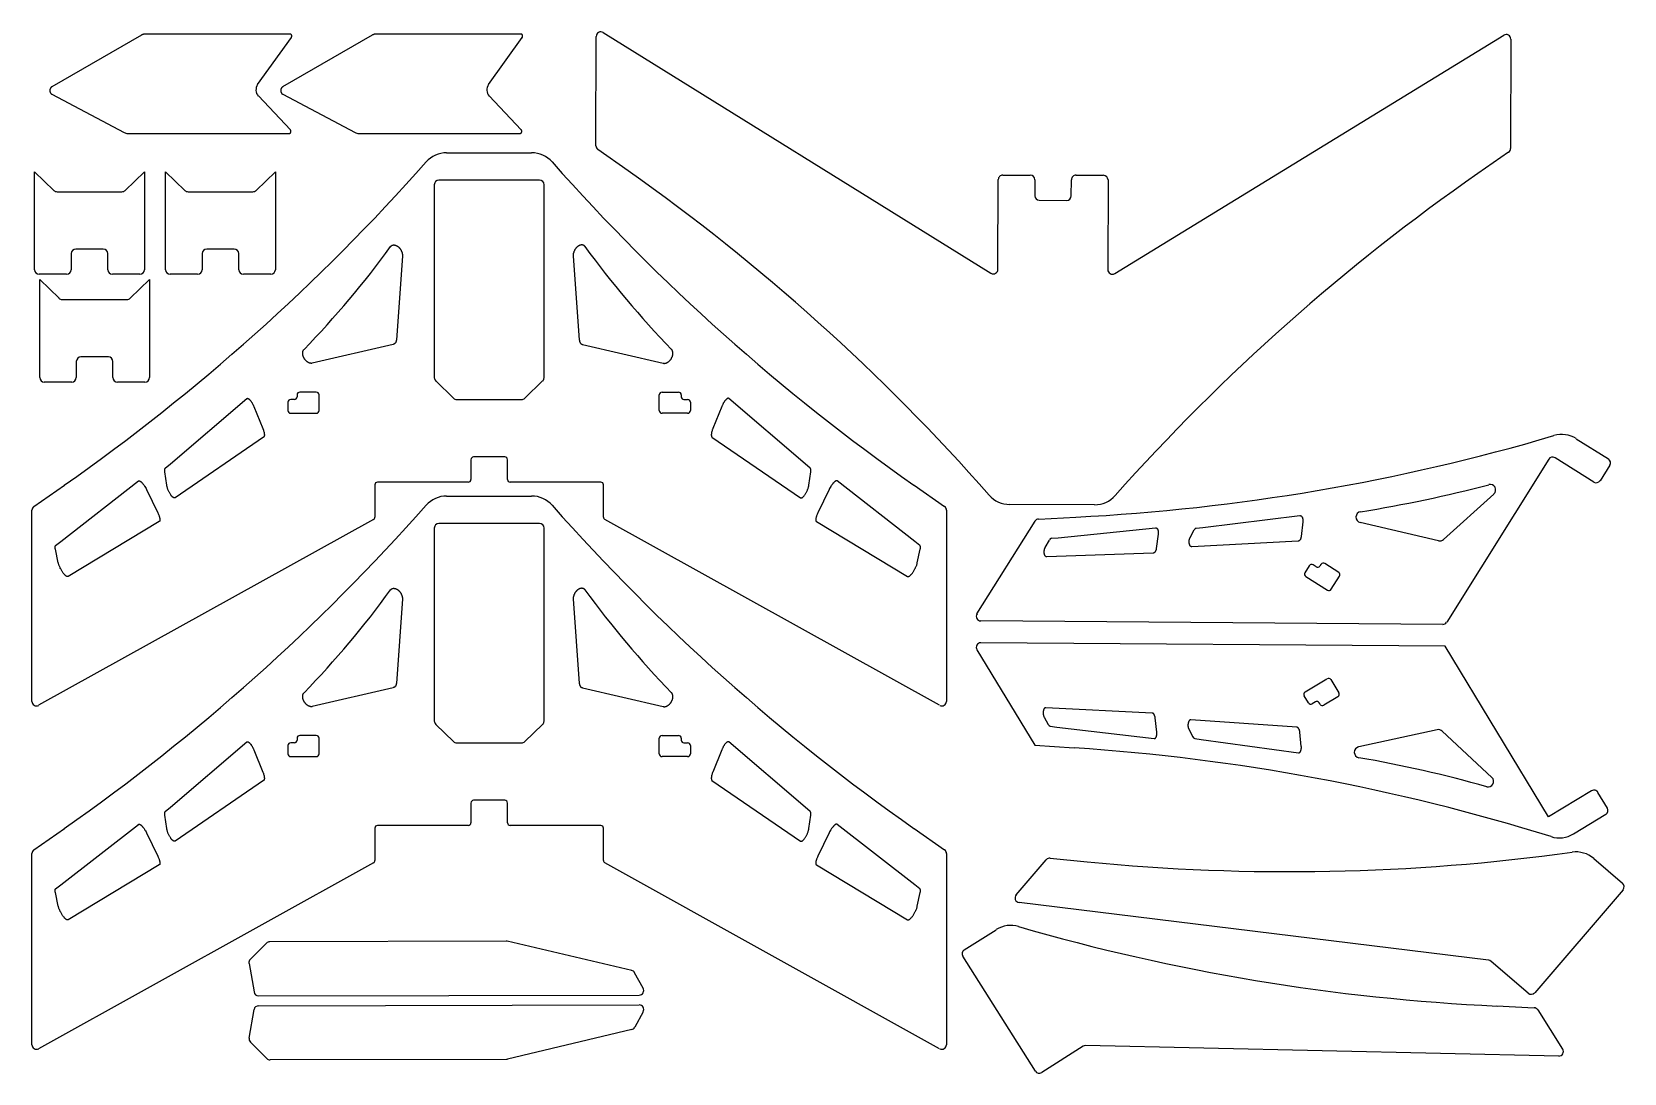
# Model space of a CAD drawing. Extents: x 2523 to 4264, y -377 to 761.
import ezdxf

# ---------------------------------------------------------------- set-up
doc = ezdxf.new("R2010")
doc.units = 0
doc.layers.get('0').update_dxf_attribs({"linetype": 'CONTINUOUS'})
doc.layers.add('DEFAULT', color=7, linetype='CONTINUOUS')

msp = doc.modelspace()

# ---------------------------------------------------------------- linework, layer by layer
at = {"color": 0, "linetype": 'BYBLOCK'}
for p, q in [((3139.3, 636.4), (3139.6, 755.9)), ((3147.2, 760.1), (3571.2, 497.2)), ((3706.5, 496.8), (4132, 757.3)), ((4139.6, 753), (4139.3, 633.5)), ((3174.7, 608.9), (3141.4, 632.3)), ((4137.1, 629.4), (4103.7, 606.1)), ((2525.6, 501), (2525.6, 608)), ((2525.6, 608), (2546.7, 587.6)), ((2624.6, 587.6), (2645.6, 608)), ((2645.6, 608), (2645.6, 501)), ((2668.8, 501), (2668.8, 608)), ((2668.8, 608), (2689.8, 587.6)), ((2767.8, 587.6), (2788.8, 608)), ((2788.8, 608), (2788.8, 501)), ((3578.9, 501.4), (3579.2, 599.4)), ((3584.2, 604.4), (3614.2, 604.3)), ((3619.2, 599.3), (3619.1, 581.8)), ((3659.1, 581.7), (3659.2, 599.2)), ((3664.2, 604.2), (3694.2, 604.1)), ((3699.2, 599.1), (3698.9, 501)), ((2550.1, 586.2), (2621.1, 586.2)), ((2693.3, 586.2), (2764.3, 586.2)), ((3624.1, 576.8), (3654.1, 576.7)), ((2600.6, 523.5), (2570.6, 523.5)), ((2743.8, 523.5), (2713.8, 523.5)), ((2565.6, 518.5), (2565.6, 501)), ((2605.6, 501), (2605.6, 518.5)), ((2708.8, 518.5), (2708.8, 501)), ((2748.8, 501), (2748.8, 518.5)), ((2560.6, 496), (2530.6, 496)), ((2531.2, 383.1), (2531.2, 490.1)), ((2531.2, 490.1), (2552.3, 469.7)), ((2640.6, 496), (2610.6, 496)), ((2630.2, 469.7), (2651.2, 490.1)), ((2651.2, 490.1), (2651.2, 383.1)), ((2703.8, 496), (2673.8, 496)), ((2783.8, 496), (2753.8, 496)), ((2555.7, 468.3), (2626.7, 468.3)), ((2571.2, 400.6), (2571.2, 383.1)), ((2606.2, 405.6), (2576.2, 405.6)), ((2611.2, 383.1), (2611.2, 400.6)), ((2566.2, 378.1), (2536.2, 378.1)), ((2646.2, 378.1), (2616.2, 378.1)), ((4211.2, 316.3), (4246.3, 294.3)), ((4181.1, 293.8), (4069.5, 115.7)), ((4230.4, 268.8), (4188, 295.4)), ((4247.9, 287.4), (4237.3, 270.4)), ((3684.6, 244.1), (3591.7, 244.4)), ((3623.4, 228.5), (3664, 230.5)), ((3555.9, 124.9), (3619.4, 226.1)), ((3919.3, 177.4), (3914.5, 169.8)), ((3926.8, 176.2), (3923.4, 178.3)), ((3932, 178.8), (3930.9, 177.2)), ((3951.4, 170.2), (3936.1, 179.8)), ((3915.5, 165.6), (3939.2, 150.7)), ((3943.3, 151.7), (3952.3, 166.1)), ((4065.2, 113.4), (3560.1, 117.2)), ((4068, 89.4), (3560.1, 93.3)), ((4180.9, -97.1), (4068, 89.4)), ((3555.8, 85.7), (3619.1, -18.7)), ((3914.7, 39.5), (3938.6, 54)), ((3942.7, 53), (3951.6, 38.4)), ((3918.3, 27.6), (3913.7, 35.3)), ((3925.9, 28.7), (3922.4, 26.6)), ((3931, 26), (3930, 27.7)), ((3950.5, 34.3), (3935.1, 25)), ((3619.1, -18.7), (3662.3, -21.6)), ((4228, -68.6), (4180.9, -97.1)), ((4245.2, -87.4), (4234.8, -70.3)), ((4208.1, -115.7), (4243.5, -94.2)), ((3542, -242.4), (3577, -220.3)), ((2779.2, -234.9), (2761.3, -252.8)), ((3041.1, -232.9), (2782.7, -233.4)), ((3178.4, -264.9), (3042.3, -233)), ((2760, -257.2), (2765.5, -288.4)), ((3619.8, -374.8), (3540.5, -249.3)), ((3191, -284.2), (3181.6, -267.4)), ((2770.5, -292.5), (3186.6, -291.7)), ((2760.1, -338.8), (2765.5, -307.6)), ((2770.5, -303.4), (3186.6, -302.6)), ((3191, -310), (3181.7, -326.9)), ((4124.5, -303.7), (4165.2, -305.6)), ((4169.2, -307.9), (4196.3, -350.8)), ((3178.5, -329.3), (3042.5, -361.8)), ((2779.4, -361), (2761.5, -343.2)), ((3671.9, -347.7), (3626.7, -376.3)), ((4192, -358.5), (3674.7, -346.9)), ((3041.4, -362), (2783, -362.5))]:
    msp.add_line(p, q, dxfattribs=at)
for p, q in [((2976.1, 628.8), (3069, 628.8)), ((2962.6, 593.8), (2962.6, 382.9)), ((3077.6, 598.8), (2967.6, 598.8)), ((3082.6, 382.9), (3082.6, 593.8)), ((2833.6, 367.1), (2815.6, 367.1)), ((2964.1, 379.4), (2983.6, 360.4)), ((3061.5, 360.4), (3081, 379.4)), ((3211.6, 367.1), (3229.6, 367.1)), ((2802.6, 356.1), (2802.6, 347.1)), ((2809.6, 359.1), (2805.6, 359.1)), ((2812.6, 364.1), (2812.6, 362.1)), ((2836.6, 347.1), (2836.6, 364.1)), ((2987.1, 359), (3058, 359)), ((3208.6, 347.1), (3208.6, 364.1)), ((3232.6, 364.1), (3232.6, 362.1)), ((3235.6, 359.1), (3239.6, 359.1)), ((3242.6, 356.1), (3242.6, 347.1)), ((2805.6, 344.1), (2833.6, 344.1)), ((3239.6, 344.1), (3211.6, 344.1)), ((3039.6, 296.3), (3005.6, 296.3)), ((3002.6, 293.3), (3002.6, 271.8)), ((3042.6, 271.8), (3042.6, 293.3)), ((2524.7, 242.2), (2558.1, 265.6)), ((2897.6, 265.8), (2897.6, 230.6)), ((2999.6, 268.8), (2900.6, 268.8)), ((3144.6, 268.8), (3045.6, 268.8)), ((3147.6, 230.6), (3147.6, 265.8)), ((3487.1, 265.6), (3520.4, 242.2)), ((2976.1, 253.6), (3069, 253.6)), ((2522.6, 29.2), (2522.6, 238.1)), ((2896, 228), (2530, 24.9)), ((3515.1, 24.9), (3149.1, 228)), ((3522.6, 238.1), (3522.6, 29.2)), ((2962.6, 218.6), (2962.6, 7.7)), ((3077.6, 223.6), (2967.6, 223.6)), ((3082.6, 7.7), (3082.6, 218.6)), ((2964.1, 4.1), (2983.6, -14.8)), ((3061.5, -14.8), (3081, 4.1)), ((2809.6, -16.1), (2805.6, -16.1)), ((2812.6, -11.1), (2812.6, -13.1)), ((2833.6, -8.1), (2815.6, -8.1)), ((2836.6, -28.1), (2836.6, -11.1)), ((2987.1, -16.2), (3058, -16.2)), ((3208.6, -28.1), (3208.6, -11.1)), ((3211.6, -8.1), (3229.6, -8.1)), ((3232.6, -11.1), (3232.6, -13.1)), ((3235.6, -16.1), (3239.6, -16.1)), ((2802.6, -19.1), (2802.6, -28.1)), ((2805.6, -31.1), (2833.6, -31.1)), ((3239.6, -31.1), (3211.6, -31.1)), ((3242.6, -19.1), (3242.6, -28.1)), ((3002.6, -81.9), (3002.6, -103.4)), ((3039.6, -78.9), (3005.6, -78.9)), ((3042.6, -103.4), (3042.6, -81.9)), ((2524.7, -133), (2558.1, -109.7)), ((2897.6, -109.4), (2897.6, -144.6)), ((2999.6, -106.4), (2900.6, -106.4)), ((3144.6, -106.4), (3045.6, -106.4)), ((3147.6, -144.6), (3147.6, -109.4)), ((3487.1, -109.7), (3520.4, -133)), ((2522.6, -346), (2522.6, -137.1)), ((3522.6, -137.1), (3522.6, -346)), ((2896, -147.3), (2530, -350.4)), ((3515.1, -350.4), (3149.1, -147.3))]:
    msp.add_line(p, q)
for centre, radius, start, end in [((3144.6, 755.9), 5, 58.1904, 179.8325), ((4134.6, 753), 5, 359.8325, 121.4746), ((3144.3, 636.4), 5, 179.8325, 234.8325), ((4134.3, 633.5), 5, 304.8325, 359.8325), ((1875.8, -1234.7), 2255.2, 41.3287, 54.8325), ((3584.2, 599.4), 5, 89.8325, 179.8325), ((3614.2, 599.3), 5, 359.8325, 89.8325), ((3664.2, 599.2), 5, 89.8325, 179.8325), ((3694.2, 599.1), 5, 359.8325, 89.8325), ((5391.8, -1245), 2255.2, 124.8325, 138.3363), ((2550.1, 591.2), 5, 225.9076, 270), ((2621.1, 591.2), 5, 270, 314.0924), ((2693.3, 591.2), 5, 225.9076, 270), ((2764.3, 591.2), 5, 270, 314.0924), ((3624.1, 581.8), 5, 179.8325, 269.8325), ((3654.1, 581.7), 5, 269.8325, 359.8325), ((2570.6, 518.5), 5, 90, 180), ((2600.6, 518.5), 5, 0, 90), ((2713.8, 518.5), 5, 90, 180), ((2743.8, 518.5), 5, 0, 90), ((2530.6, 501), 5, 180, 270), ((2560.6, 501), 5, 270, 0), ((2610.6, 501), 5, 180, 270), ((2640.6, 501), 5, 270, 0), ((2673.8, 501), 5, 180, 270), ((2703.8, 501), 5, 270, 0), ((2753.8, 501), 5, 180, 270), ((2783.8, 501), 5, 270, 0), ((3573.9, 501.4), 5, 238.1904, 359.8325), ((3703.9, 501), 5, 179.8325, 301.4746), ((2555.7, 473.3), 5, 225.9076, 270), ((2626.7, 473.3), 5, 270, 314.0924), ((2576.2, 400.6), 5, 90, 180), ((2606.2, 400.6), 5, 360, 90), ((2536.2, 383.1), 5, 180, 270), ((2566.2, 383.1), 5, 270, 0), ((2616.2, 383.1), 5, 180, 270), ((2646.2, 383.1), 5, 270, 0), ((3549.1, 2482.8), 2255.2, 272.9203, 286.424), ((4195.3, 290.9), 30, 57.9203, 106.424), ((4185.3, 291.2), 5, 57.9203, 147.9203), ((4243.6, 290), 5, 327.9203, 57.9203), ((4233, 273.1), 5, 237.9203, 327.9203), ((3591.8, 274.4), 30, 221.3287, 269.8325), ((3684.6, 274.1), 30, 269.8325, 318.3363), ((3623.6, 223.5), 5, 92.9203, 147.9203), ((3921.8, 175.8), 3, 57.9203, 147.9203), ((3928.4, 178.7), 3, 237.9203, 327.9203), ((3934.6, 177.3), 3, 57.9203, 147.9203), ((3917.1, 168.2), 3, 147.9203, 237.9203), ((3949.8, 167.7), 3, 327.9203, 57.9203), ((3940.8, 153.3), 3, 237.9203, 327.9203), ((3560.2, 122.2), 5, 147.9203, 269.5623), ((4065.2, 118.4), 5, 269.5623, 327.9203), ((3560.1, 88.3), 5, 89.5623, 211.2044), ((3940.2, 51.4), 3, 31.2044, 121.2044), ((3916.2, 36.9), 3, 121.2044, 211.2044), ((3949, 36.9), 3, 301.2044, 31.2044), ((3920.9, 29.2), 3, 211.2044, 301.2044), ((3927.4, 26.1), 3, 31.2044, 121.2044), ((3933.6, 27.5), 3, 211.2044, 301.2044), ((3513, -2271.8), 2255.2, 72.7006, 86.2044), ((4230.6, -72.8), 5, 31.2044, 121.2044), ((4240.9, -90), 5, 301.2044, 31.2044), ((4192.5, -90), 30, 252.7006, 301.2044), ((3593.1, -245.6), 30, 73.8183, 122.3221), ((4229.9, 1949), 2255.2, 253.8183, 267.3221), ((2782.8, -238.4), 5, 90.116, 135.116), ((3041.1, -237.9), 5, 76.7917, 90.116), ((3544.7, -246.7), 5, 122.3221, 212.3221), ((2764.9, -256.3), 5, 135.116, 190.116), ((3177.2, -269.8), 5, 29.1424, 76.7917), ((2770.4, -287.5), 5, 190.116, 270.116), ((3186.6, -286.7), 5, 270.116, 29.1424), ((2770.5, -308.4), 5, 90.116, 170.116), ((3186.6, -307.6), 5, 331.0897, 90.116), ((4165, -310.6), 5, 32.3221, 87.3221), ((3177.3, -324.5), 5, 283.4404, 331.0897), ((2765, -339.6), 5, 170.116, 225.116), ((3674.6, -351.9), 5, 88.7203, 122.3221), ((2783, -357.5), 5, 225.116, 270.116), ((3041.4, -357), 5, 270.116, 283.4404), ((4192.1, -353.5), 5, 268.7203, 32.3221), ((3624, -372.1), 5, 212.3221, 302.3221)]:
    msp.add_arc(centre, radius, start, end, dxfattribs=at)
for centre, radius, start, end in [((2976.1, 598.8), 30, 90, 138.5038), ((3069, 598.8), 30, 41.4962, 90), ((1264.5, 2112.9), 2255.2, 305, 318.5038), ((4780.6, 2112.9), 2255.2, 221.4962, 235), ((2967.6, 593.8), 5, 90, 180), ((3077.6, 593.8), 5, 360, 90), ((2815.6, 364.1), 3, 90, 180), ((2833.6, 364.1), 3, 0, 90), ((2967.6, 382.9), 5, 180, 225.9076), ((3077.6, 382.9), 5, 314.0924, 360), ((3211.6, 364.1), 3, 90, 180), ((3229.6, 364.1), 3, 0, 90), ((2805.6, 356.1), 3, 90, 180), ((2809.6, 362.1), 3, 270, 0), ((2987.1, 364), 5, 225.9076, 270), ((3058, 364), 5, 270, 314.0924), ((3235.6, 362.1), 3, 180, 270), ((3239.6, 356.1), 3, 360, 90), ((2805.6, 347.1), 3, 180, 270), ((2833.6, 347.1), 3, 270, 0), ((3211.6, 347.1), 3, 180, 270), ((3239.6, 347.1), 3, 270, 0), ((3005.6, 293.3), 3, 90, 180), ((3039.6, 293.3), 3, 0, 90), ((2900.6, 265.8), 3, 90, 180), ((2999.6, 271.8), 3, 270, 360), ((3045.6, 271.8), 3, 180, 270), ((3144.6, 265.8), 3, 360, 90), ((2976.1, 223.6), 30, 90, 138.5038), ((3069, 223.6), 30, 41.4962, 90), ((2527.6, 238.1), 5, 125, 180), ((1264.5, 1737.7), 2255.2, 305, 318.5038), ((2894.6, 230.6), 3, 299.0263, 0), ((4780.6, 1737.7), 2255.2, 221.4962, 235), ((3150.6, 230.6), 3, 180, 240.9737), ((3517.6, 238.1), 5, 0, 55), ((2967.6, 218.6), 5, 90, 180), ((3077.6, 218.6), 5, 360, 90), ((2527.6, 29.2), 5, 180, 299.0263), ((3517.6, 29.2), 5, 240.9737, 360), ((2967.6, 7.7), 5, 180, 225.9076), ((3077.6, 7.7), 5, 314.0924, 360), ((2805.6, -19.1), 3, 90, 180), ((2809.6, -13.1), 3, 270, 0), ((2815.6, -11.1), 3, 90, 180), ((2833.6, -11.1), 3, 0, 90), ((2987.1, -11.2), 5, 225.9076, 270), ((3058, -11.2), 5, 270, 314.0924), ((3211.6, -11.1), 3, 90, 180), ((3229.6, -11.1), 3, 0, 90), ((3235.6, -13.1), 3, 180, 270), ((3239.6, -19.1), 3, 360, 90), ((2805.6, -28.1), 3, 180, 270), ((2833.6, -28.1), 3, 270, 0), ((3211.6, -28.1), 3, 180, 270), ((3239.6, -28.1), 3, 270, 0), ((3005.6, -81.9), 3, 90, 180), ((3039.6, -81.9), 3, 0, 90), ((2999.6, -103.4), 3, 270, 360), ((3045.6, -103.4), 3, 180, 270), ((2900.6, -109.4), 3, 90, 180), ((3144.6, -109.4), 3, 360, 90), ((2527.6, -137.1), 5, 125, 180), ((3517.6, -137.1), 5, 0, 55), ((2894.6, -144.6), 3, 299.0263, 0), ((3150.6, -144.6), 3, 180, 240.9737), ((2527.6, -346), 5, 180, 299.0263), ((3517.6, -346), 5, 240.9737, 360)]:
    msp.add_arc(centre, radius, start, end)
at = {"layer": 'DEFAULT'}
for p, q in [((2642.4, 757.3), (2544.3, 700.8)), ((2642.6, 757.5), (2642.4, 757.3)), ((2642.9, 757.6), (2642.6, 757.5)), ((2643.1, 757.7), (2642.9, 757.6)), ((2643.4, 757.8), (2643.1, 757.7)), ((2643.6, 757.9), (2643.4, 757.8)), ((2643.9, 758), (2643.6, 757.9)), ((2644.2, 758.1), (2643.9, 758)), ((2644.5, 758.2), (2644.2, 758.1)), ((2644.7, 758.3), (2644.5, 758.2)), ((2645, 758.3), (2644.7, 758.3)), ((2645.3, 758.4), (2645, 758.3)), ((2645.6, 758.4), (2645.3, 758.4)), ((2645.9, 758.5), (2645.6, 758.4)), ((2646.1, 758.5), (2645.9, 758.5)), ((2646.4, 758.5), (2646.1, 758.5)), ((2646.7, 758.5), (2646.4, 758.5)), ((2805, 758.5), (2646.7, 758.5)), ((2769.4, 703.3), (2806.3, 754.8)), ((2894.8, 757.3), (2796.8, 700.8)), ((2805.1, 758.5), (2805, 758.5)), ((2805, 758.5), (2805, 758.5)), ((2805, 758.5), (2805, 758.5)), ((2805.2, 758.5), (2805.1, 758.5)), ((2805.1, 758.5), (2805.1, 758.5)), ((2805.1, 758.5), (2805.1, 758.5)), ((2805.1, 758.5), (2805.1, 758.5)), ((2805.3, 758.5), (2805.2, 758.5)), ((2805.2, 758.5), (2805.2, 758.5)), ((2805.2, 758.5), (2805.2, 758.5)), ((2805.4, 758.4), (2805.3, 758.5)), ((2805.3, 758.5), (2805.3, 758.5)), ((2805.3, 758.5), (2805.3, 758.5)), ((2805.5, 758.4), (2805.4, 758.4)), ((2805.4, 758.4), (2805.4, 758.4)), ((2805.4, 758.4), (2805.4, 758.4)), ((2805.6, 758.4), (2805.5, 758.4)), ((2805.5, 758.4), (2805.5, 758.4)), ((2805.5, 758.4), (2805.5, 758.4)), ((2805.6, 758.3), (2805.6, 758.4)), ((2805.6, 758.4), (2805.6, 758.4)), ((2805.7, 758.3), (2805.6, 758.3)), ((2805.8, 758.3), (2805.7, 758.3)), ((2805.7, 758.3), (2805.7, 758.3)), ((2805.7, 758.3), (2805.7, 758.3)), ((2805.7, 758.3), (2805.7, 758.3)), ((2805.8, 758.2), (2805.8, 758.3)), ((2805.9, 758.2), (2805.8, 758.2)), ((2805.8, 758.2), (2805.8, 758.2)), ((2806, 758.1), (2805.9, 758.2)), ((2805.9, 758.2), (2805.9, 758.2)), ((2805.9, 758.2), (2805.9, 758.2)), ((2806.1, 758.1), (2806, 758.1)), ((2806, 758.1), (2806, 758.1)), ((2806, 758.1), (2806, 758.1)), ((2806, 758.1), (2806, 758.1)), ((2806.1, 758), (2806.1, 758.1)), ((2806.2, 757.9), (2806.1, 758)), ((2806.1, 758), (2806.1, 758)), ((2806.1, 758), (2806.1, 758)), ((2806.3, 757.8), (2806.2, 757.9)), ((2806.2, 757.9), (2806.2, 757.9)), ((2806.2, 757.9), (2806.2, 757.9)), ((2806.2, 757.9), (2806.2, 757.9)), ((2806.4, 757.7), (2806.3, 757.8)), ((2806.3, 757.8), (2806.3, 757.8)), ((2806.3, 757.8), (2806.3, 757.8)), ((2806.3, 754.8), (2806.4, 754.9)), ((2806.4, 757.6), (2806.4, 757.7)), ((2806.4, 757.7), (2806.4, 757.7)), ((2806.5, 757.5), (2806.4, 757.6)), ((2806.4, 754.9), (2806.5, 755)), ((2806.4, 754.9), (2806.4, 754.9)), ((2806.5, 757.4), (2806.5, 757.5)), ((2806.5, 757.5), (2806.5, 757.5)), ((2806.6, 757.3), (2806.5, 757.4)), ((2806.5, 755.1), (2806.6, 755.2)), ((2806.5, 755), (2806.5, 755.1)), ((2806.5, 755.1), (2806.5, 755.1)), ((2806.6, 757.2), (2806.6, 757.3)), ((2806.6, 757.3), (2806.6, 757.3)), ((2806.7, 757.1), (2806.6, 757.2)), ((2806.6, 755.3), (2806.7, 755.4)), ((2806.6, 755.2), (2806.6, 755.3)), ((2806.6, 755.3), (2806.6, 755.3)), ((2806.7, 757), (2806.7, 757.1)), ((2806.7, 757.1), (2806.7, 757.1)), ((2806.7, 756.9), (2806.7, 757)), ((2806.7, 756.8), (2806.7, 756.9)), ((2806.8, 756.8), (2806.7, 756.8)), ((2806.7, 755.7), (2806.8, 755.8)), ((2806.7, 755.6), (2806.7, 755.7)), ((2806.7, 755.5), (2806.7, 755.6)), ((2806.7, 755.6), (2806.7, 755.6)), ((2806.7, 755.4), (2806.7, 755.5)), ((2806.8, 756.7), (2806.8, 756.8)), ((2806.8, 756.6), (2806.8, 756.7)), ((2806.8, 756.5), (2806.8, 756.6)), ((2806.8, 756.4), (2806.8, 756.5)), ((2806.8, 756.3), (2806.8, 756.4)), ((2806.8, 756.4), (2806.8, 756.4)), ((2806.8, 756.2), (2806.8, 756.3)), ((2806.8, 756.1), (2806.8, 756.2)), ((2806.8, 756), (2806.8, 756.1)), ((2806.8, 755.9), (2806.8, 756)), ((2806.8, 756), (2806.8, 756)), ((2806.8, 755.8), (2806.8, 755.9)), ((2895, 757.5), (2894.8, 757.3)), ((2895.3, 757.6), (2895, 757.5)), ((2895.6, 757.7), (2895.3, 757.6)), ((2895.8, 757.8), (2895.6, 757.7)), ((2896.1, 757.9), (2895.8, 757.8)), ((2896.3, 758), (2896.1, 757.9)), ((2896.6, 758.1), (2896.3, 758)), ((2896.9, 758.2), (2896.6, 758.1)), ((2897.2, 758.3), (2896.9, 758.2)), ((2897.4, 758.3), (2897.2, 758.3)), ((2897.7, 758.4), (2897.4, 758.3)), ((2898, 758.4), (2897.7, 758.4)), ((2898.3, 758.5), (2898, 758.4)), ((2898.6, 758.5), (2898.3, 758.5)), ((2898.9, 758.5), (2898.6, 758.5)), ((2899.1, 758.5), (2898.9, 758.5)), ((3057.4, 758.5), (2899.1, 758.5)), ((3021.9, 703.3), (3058.8, 754.8)), ((3057.5, 758.5), (3057.4, 758.5)), ((3057.4, 758.5), (3057.4, 758.5)), ((3057.6, 758.5), (3057.5, 758.5)), ((3057.5, 758.5), (3057.5, 758.5)), ((3057.5, 758.5), (3057.5, 758.5)), ((3057.7, 758.5), (3057.6, 758.5)), ((3057.6, 758.5), (3057.6, 758.5)), ((3057.6, 758.5), (3057.6, 758.5)), ((3057.6, 758.5), (3057.6, 758.5)), ((3057.8, 758.5), (3057.7, 758.5)), ((3057.7, 758.5), (3057.7, 758.5)), ((3057.7, 758.5), (3057.7, 758.5)), ((3057.8, 758.4), (3057.8, 758.5)), ((3057.9, 758.4), (3057.8, 758.4)), ((3057.8, 758.4), (3057.8, 758.4)), ((3058, 758.4), (3057.9, 758.4)), ((3057.9, 758.4), (3057.9, 758.4)), ((3057.9, 758.4), (3057.9, 758.4)), ((3058.1, 758.3), (3058, 758.4)), ((3058, 758.4), (3058, 758.4)), ((3058, 758.4), (3058, 758.4)), ((3058.2, 758.3), (3058.1, 758.3)), ((3058.1, 758.3), (3058.1, 758.3)), ((3058.1, 758.3), (3058.1, 758.3)), ((3058.2, 758.2), (3058.2, 758.3)), ((3058.2, 758.3), (3058.2, 758.3)), ((3058.2, 758.3), (3058.2, 758.3)), ((3058.3, 758.2), (3058.2, 758.2)), ((3058.4, 758.2), (3058.3, 758.2)), ((3058.3, 758.2), (3058.3, 758.2)), ((3058.3, 758.2), (3058.3, 758.2)), ((3058.4, 758.1), (3058.4, 758.2)), ((3058.5, 758.1), (3058.4, 758.1)), ((3058.4, 758.1), (3058.4, 758.1)), ((3058.4, 758.1), (3058.4, 758.1)), ((3058.5, 758), (3058.5, 758.1)), ((3058.5, 758.1), (3058.5, 758.1)), ((3058.6, 758), (3058.5, 758)), ((3058.6, 757.9), (3058.6, 758)), ((3058.6, 758), (3058.6, 758)), ((3058.7, 757.9), (3058.6, 757.9)), ((3058.6, 757.9), (3058.6, 757.9)), ((3058.7, 757.8), (3058.7, 757.9)), ((3058.7, 757.9), (3058.7, 757.9)), ((3058.8, 757.7), (3058.7, 757.8)), ((3058.7, 757.8), (3058.7, 757.8)), ((3058.7, 757.8), (3058.7, 757.8)), ((3058.9, 757.6), (3058.8, 757.7)), ((3058.8, 757.7), (3058.8, 757.7)), ((3058.8, 754.8), (3058.8, 754.9)), ((3058.8, 754.9), (3058.9, 754.9)), ((3058.9, 757.5), (3058.9, 757.6)), ((3059, 757.4), (3058.9, 757.5)), ((3058.9, 757.5), (3058.9, 757.5)), ((3058.9, 755), (3058.9, 755.1)), ((3058.9, 755.1), (3059, 755.1)), ((3058.9, 754.9), (3058.9, 755)), ((3059, 757.3), (3059, 757.4)), ((3059.1, 757.2), (3059, 757.3)), ((3059, 757.3), (3059, 757.3)), ((3059, 755.2), (3059, 755.3)), ((3059, 755.3), (3059.1, 755.3)), ((3059, 755.1), (3059, 755.2)), ((3059.1, 757.1), (3059.1, 757.2)), ((3059.1, 757), (3059.1, 757.1)), ((3059.1, 757.1), (3059.1, 757.1)), ((3059.2, 756.9), (3059.1, 757)), ((3059.1, 755.5), (3059.1, 755.6)), ((3059.1, 755.6), (3059.2, 755.6)), ((3059.1, 755.4), (3059.1, 755.5)), ((3059.1, 755.3), (3059.1, 755.4)), ((3059.2, 756.8), (3059.2, 756.9)), ((3059.2, 756.7), (3059.2, 756.8)), ((3059.2, 756.8), (3059.2, 756.8)), ((3059.2, 756.6), (3059.2, 756.7)), ((3059.2, 756.5), (3059.2, 756.6)), ((3059.2, 756.4), (3059.2, 756.5)), ((3059.2, 756.3), (3059.2, 756.4)), ((3059.2, 756.4), (3059.2, 756.4)), ((3059.2, 756.2), (3059.2, 756.3)), ((3059.2, 756.1), (3059.2, 756.2)), ((3059.2, 756), (3059.2, 756.1)), ((3059.2, 755.9), (3059.2, 756)), ((3059.2, 756), (3059.2, 756)), ((3059.2, 755.8), (3059.2, 755.9)), ((3059.2, 755.7), (3059.2, 755.8)), ((3059.2, 755.6), (3059.2, 755.7)), ((2542.3, 697.2), (2542.2, 697)), ((2542.2, 697), (2542.2, 696.9)), ((2542.2, 696.9), (2542.2, 696.7)), ((2542.2, 696.7), (2542.2, 696.5)), ((2542.2, 696.5), (2542.3, 696.4)), ((2542.4, 697.9), (2542.3, 697.8)), ((2542.3, 697.8), (2542.3, 697.6)), ((2542.3, 697.6), (2542.3, 697.5)), ((2542.3, 697.5), (2542.3, 697.3)), ((2542.3, 697.3), (2542.3, 697.2)), ((2542.3, 696.4), (2542.3, 696.2)), ((2542.5, 698.4), (2542.4, 698.2)), ((2542.4, 698.2), (2542.4, 698.1)), ((2542.4, 698.1), (2542.4, 697.9)), ((2542.6, 698.7), (2542.5, 698.5)), ((2542.5, 698.5), (2542.5, 698.4)), ((2542.7, 698.8), (2542.6, 698.7)), ((2542.8, 699.1), (2542.7, 699)), ((2542.7, 699), (2542.7, 698.8)), ((2542.9, 699.3), (2542.8, 699.1)), ((2543, 699.5), (2542.9, 699.4)), ((2542.9, 699.4), (2542.9, 699.3)), ((2543.1, 699.6), (2543, 699.5)), ((2543.2, 699.7), (2543.1, 699.6)), ((2543.3, 699.9), (2543.2, 699.8)), ((2543.2, 699.8), (2543.2, 699.8)), ((2543.2, 699.8), (2543.2, 699.7)), ((2543.4, 700), (2543.3, 699.9)), ((2543.3, 699.9), (2543.3, 699.9)), ((2543.5, 700.1), (2543.4, 700.1)), ((2543.4, 700.1), (2543.4, 700)), ((2543.6, 700.2), (2543.5, 700.2)), ((2543.5, 700.2), (2543.5, 700.1)), ((2543.7, 700.3), (2543.6, 700.3)), ((2543.6, 700.3), (2543.6, 700.2)), ((2543.8, 700.4), (2543.7, 700.4)), ((2543.7, 700.4), (2543.7, 700.3)), ((2543.9, 700.5), (2543.8, 700.4)), ((2543.8, 700.4), (2543.8, 700.4)), ((2544, 700.6), (2543.9, 700.5)), ((2543.9, 700.5), (2543.9, 700.5)), ((2544.1, 700.6), (2544, 700.6)), ((2544.2, 700.7), (2544.1, 700.7)), ((2544.1, 700.7), (2544.1, 700.6)), ((2544.3, 700.8), (2544.2, 700.7)), ((2544.2, 700.7), (2544.2, 700.7)), ((2544.3, 700.8), (2544.3, 700.8)), ((2794.8, 697.8), (2794.7, 697.6)), ((2794.7, 697.6), (2794.7, 697.5)), ((2794.7, 697.5), (2794.7, 697.3)), ((2794.7, 697.3), (2794.7, 697.2)), ((2794.7, 697.2), (2794.7, 697)), ((2794.7, 697), (2794.7, 696.9)), ((2794.7, 696.9), (2794.7, 696.7)), ((2794.7, 696.7), (2794.7, 696.5)), ((2794.7, 696.5), (2794.7, 696.4)), ((2794.7, 696.4), (2794.7, 696.2)), ((2794.9, 698.2), (2794.8, 698.1)), ((2794.8, 698.1), (2794.8, 697.9)), ((2794.8, 697.9), (2794.8, 697.8)), ((2795, 698.5), (2794.9, 698.4)), ((2794.9, 698.4), (2794.9, 698.2)), ((2795.1, 698.8), (2795, 698.7)), ((2795, 698.7), (2795, 698.5)), ((2795.2, 699), (2795.1, 698.8)), ((2795.3, 699.3), (2795.2, 699.1)), ((2795.2, 699.1), (2795.2, 699)), ((2795.4, 699.4), (2795.3, 699.3)), ((2795.5, 699.5), (2795.4, 699.4)), ((2795.6, 699.7), (2795.5, 699.6)), ((2795.5, 699.6), (2795.5, 699.5)), ((2795.7, 699.8), (2795.6, 699.8)), ((2795.6, 699.8), (2795.6, 699.7)), ((2795.8, 699.9), (2795.7, 699.9)), ((2795.7, 699.9), (2795.7, 699.8)), ((2795.9, 700.1), (2795.8, 700)), ((2795.8, 700), (2795.8, 699.9)), ((2796, 700.2), (2795.9, 700.1)), ((2795.9, 700.1), (2795.9, 700.1)), ((2796.1, 700.3), (2796, 700.2)), ((2796, 700.2), (2796, 700.2)), ((2796.2, 700.4), (2796.1, 700.3)), ((2796.1, 700.3), (2796.1, 700.3)), ((2796.3, 700.4), (2796.2, 700.4)), ((2796.2, 700.4), (2796.2, 700.4)), ((2796.4, 700.5), (2796.3, 700.5)), ((2796.3, 700.5), (2796.3, 700.4)), ((2796.5, 700.6), (2796.4, 700.6)), ((2796.4, 700.6), (2796.4, 700.5)), ((2796.6, 700.7), (2796.5, 700.7)), ((2796.5, 700.7), (2796.5, 700.6)), ((2796.7, 700.7), (2796.6, 700.7)), ((2796.8, 700.8), (2796.7, 700.8)), ((2796.7, 700.8), (2796.7, 700.7)), ((2542.3, 696.2), (2542.3, 696.1)), ((2542.3, 696.1), (2542.3, 695.9)), ((2542.3, 695.9), (2542.3, 695.8)), ((2542.3, 695.8), (2542.4, 695.6)), ((2542.4, 695.6), (2542.4, 695.5)), ((2542.4, 695.5), (2542.4, 695.3)), ((2542.4, 695.3), (2542.5, 695.2)), ((2542.5, 695.2), (2542.5, 695)), ((2542.5, 695), (2542.6, 694.9)), ((2542.6, 694.9), (2542.7, 694.7)), ((2542.7, 694.7), (2542.7, 694.6)), ((2542.7, 694.6), (2542.8, 694.4)), ((2542.8, 694.4), (2542.9, 694.3)), ((2542.9, 694.3), (2542.9, 694.2)), ((2542.9, 694.2), (2543, 694)), ((2543, 694), (2543.1, 693.9)), ((2543.1, 693.9), (2543.1, 693.8)), ((2543.1, 693.8), (2543.2, 693.8)), ((2543.2, 693.8), (2543.2, 693.7)), ((2543.2, 693.7), (2543.3, 693.7)), ((2543.3, 693.7), (2543.3, 693.6)), ((2543.3, 693.6), (2543.4, 693.6)), ((2543.4, 693.6), (2543.4, 693.5)), ((2543.4, 693.5), (2543.5, 693.4)), ((2543.5, 693.4), (2543.5, 693.4)), ((2543.5, 693.4), (2543.6, 693.3)), ((2543.6, 693.3), (2543.6, 693.3)), ((2543.6, 693.3), (2543.7, 693.2)), ((2543.7, 693.2), (2543.7, 693.2)), ((2543.7, 693.2), (2543.8, 693.1)), ((2543.8, 693.1), (2543.8, 693.1)), ((2543.8, 693.1), (2543.9, 693.1)), ((2543.9, 693.1), (2543.9, 693)), ((2543.9, 693), (2544, 693)), ((2544, 693), (2544.1, 692.9)), ((2544.1, 692.9), (2544.1, 692.9)), ((2544.1, 692.9), (2544.2, 692.9)), ((2544.2, 692.9), (2544.2, 692.8)), ((2544.2, 692.8), (2544.3, 692.8)), ((2544.3, 692.8), (2544.3, 692.8)), ((2544.3, 692.8), (2544.4, 692.7)), ((2544.4, 692.7), (2544.4, 692.7)), ((2544.4, 692.7), (2623.5, 650.9)), ((2805.2, 653.8), (2770.2, 690.8)), ((2794.7, 696.2), (2794.7, 696.1)), ((2794.7, 696.1), (2794.7, 695.9)), ((2794.7, 695.9), (2794.8, 695.8)), ((2794.8, 695.8), (2794.8, 695.6)), ((2794.8, 695.6), (2794.8, 695.5)), ((2794.8, 695.5), (2794.9, 695.3)), ((2794.9, 695.3), (2794.9, 695.2)), ((2794.9, 695.2), (2795, 695)), ((2795, 695), (2795, 694.9)), ((2795, 694.9), (2795.1, 694.7)), ((2795.1, 694.7), (2795.1, 694.6)), ((2795.1, 694.6), (2795.2, 694.4)), ((2795.2, 694.4), (2795.3, 694.3)), ((2795.3, 694.3), (2795.4, 694.2)), ((2795.4, 694.2), (2795.4, 694)), ((2795.4, 694), (2795.5, 693.9)), ((2795.5, 693.9), (2795.6, 693.8)), ((2795.6, 693.8), (2795.6, 693.8)), ((2795.6, 693.8), (2795.7, 693.7)), ((2795.7, 693.7), (2795.7, 693.7)), ((2795.7, 693.7), (2795.8, 693.6)), ((2795.8, 693.6), (2795.8, 693.6)), ((2795.8, 693.6), (2795.9, 693.5)), ((2795.9, 693.5), (2795.9, 693.4)), ((2795.9, 693.4), (2796, 693.4)), ((2796, 693.4), (2796, 693.3)), ((2796, 693.3), (2796.1, 693.3)), ((2796.1, 693.3), (2796.1, 693.2)), ((2796.1, 693.2), (2796.2, 693.2)), ((2796.2, 693.2), (2796.2, 693.1)), ((2796.2, 693.1), (2796.3, 693.1)), ((2796.3, 693.1), (2796.3, 693.1)), ((2796.3, 693.1), (2796.4, 693)), ((2796.4, 693), (2796.4, 693)), ((2796.4, 693), (2796.5, 692.9)), ((2796.5, 692.9), (2796.5, 692.9)), ((2796.5, 692.9), (2796.6, 692.9)), ((2796.6, 692.9), (2796.7, 692.8)), ((2796.7, 692.8), (2796.7, 692.8)), ((2796.7, 692.8), (2796.8, 692.8)), ((2796.8, 692.8), (2796.8, 692.7)), ((2796.8, 692.7), (2796.9, 692.7)), ((2796.9, 692.7), (2875.9, 650.9)), ((3057.7, 653.8), (3022.6, 690.8)), ((2627.5, 649.9), (2804, 649.9)), ((2804, 649.9), (2804.1, 649.9)), ((2804.1, 649.9), (2804.1, 649.9)), ((2804.1, 649.9), (2804.1, 649.9)), ((2804.1, 649.9), (2804.2, 649.9)), ((2804.2, 649.9), (2804.2, 649.9)), ((2804.2, 649.9), (2804.2, 649.9)), ((2804.2, 649.9), (2804.3, 649.9)), ((2804.3, 649.9), (2804.3, 649.9)), ((2804.3, 649.9), (2804.3, 649.9)), ((2804.3, 649.9), (2804.4, 649.9)), ((2804.4, 649.9), (2804.4, 649.9)), ((2804.4, 649.9), (2804.4, 649.9)), ((2804.4, 649.9), (2804.5, 649.9)), ((2804.5, 649.9), (2804.5, 650)), ((2804.5, 650), (2804.6, 650)), ((2804.5, 649.9), (2804.5, 649.9)), ((2804.6, 650), (2804.6, 650)), ((2804.6, 650), (2804.6, 650)), ((2804.6, 650), (2804.7, 650)), ((2804.7, 650), (2804.8, 650.1)), ((2804.7, 650), (2804.7, 650)), ((2804.7, 650), (2804.7, 650)), ((2804.8, 650.1), (2804.8, 650.1)), ((2804.8, 650.1), (2804.8, 650.1)), ((2804.8, 650.1), (2804.9, 650.1)), ((2804.9, 650.1), (2804.9, 650.2)), ((2804.9, 650.2), (2805, 650.2)), ((2804.9, 650.1), (2804.9, 650.1)), ((2805, 650.2), (2805.1, 650.3)), ((2805, 650.2), (2805, 650.2)), ((2805, 650.2), (2805, 650.2)), ((2805, 650.2), (2805, 650.2)), ((2805.1, 650.3), (2805.1, 650.3)), ((2805.1, 650.3), (2805.1, 650.3)), ((2805.1, 650.3), (2805.2, 650.3)), ((2805.3, 653.8), (2805.2, 653.8)), ((2805.2, 650.4), (2805.3, 650.5)), ((2805.2, 650.3), (2805.2, 650.4)), ((2805.2, 650.4), (2805.2, 650.4)), ((2805.2, 650.4), (2805.2, 650.4)), ((2805.3, 653.7), (2805.3, 653.8)), ((2805.4, 653.6), (2805.3, 653.7)), ((2805.3, 653.7), (2805.3, 653.7)), ((2805.3, 653.7), (2805.3, 653.7)), ((2805.3, 650.5), (2805.3, 650.6)), ((2805.3, 650.6), (2805.4, 650.6)), ((2805.3, 650.5), (2805.3, 650.5)), ((2805.3, 650.5), (2805.3, 650.5)), ((2805.4, 653.5), (2805.4, 653.6)), ((2805.4, 653.6), (2805.4, 653.6)), ((2805.4, 653.6), (2805.4, 653.6)), ((2805.5, 653.5), (2805.4, 653.5)), ((2805.4, 653.5), (2805.4, 653.5)), ((2805.4, 650.6), (2805.4, 650.7)), ((2805.4, 650.7), (2805.5, 650.7)), ((2805.4, 650.6), (2805.4, 650.6)), ((2805.4, 650.6), (2805.4, 650.6)), ((2805.5, 653.4), (2805.5, 653.5)), ((2805.5, 653.5), (2805.5, 653.5)), ((2805.6, 653.3), (2805.5, 653.4)), ((2805.5, 653.4), (2805.5, 653.4)), ((2805.5, 650.8), (2805.6, 650.9)), ((2805.5, 650.7), (2805.5, 650.8)), ((2805.5, 650.8), (2805.5, 650.8)), ((2805.5, 650.7), (2805.5, 650.7)), ((2805.6, 653.2), (2805.6, 653.3)), ((2805.7, 653.1), (2805.6, 653.2)), ((2805.6, 651), (2805.7, 651.1)), ((2805.6, 650.9), (2805.6, 651)), ((2805.6, 651), (2805.6, 651)), ((2805.7, 653), (2805.7, 653.1)), ((2805.7, 653.1), (2805.7, 653.1)), ((2805.7, 652.9), (2805.7, 653)), ((2805.8, 652.8), (2805.7, 652.9)), ((2805.7, 651.3), (2805.8, 651.4)), ((2805.7, 651.2), (2805.7, 651.3)), ((2805.7, 651.1), (2805.7, 651.2)), ((2805.7, 651.2), (2805.7, 651.2)), ((2805.8, 652.7), (2805.8, 652.8)), ((2805.8, 652.6), (2805.8, 652.7)), ((2805.8, 652.5), (2805.8, 652.6)), ((2805.8, 652.6), (2805.8, 652.6)), ((2805.8, 652.4), (2805.8, 652.5)), ((2805.9, 652.3), (2805.8, 652.4)), ((2805.8, 651.8), (2805.9, 651.9)), ((2805.8, 651.7), (2805.8, 651.8)), ((2805.8, 651.6), (2805.8, 651.7)), ((2805.8, 651.5), (2805.8, 651.6)), ((2805.8, 651.6), (2805.8, 651.6)), ((2805.8, 651.4), (2805.8, 651.5)), ((2805.9, 652.2), (2805.9, 652.3)), ((2805.9, 652.1), (2805.9, 652.2)), ((2805.9, 652), (2805.9, 652.1)), ((2805.9, 651.9), (2805.9, 652)), ((2805.9, 652), (2805.9, 652)), ((2880, 649.9), (3056.5, 649.9)), ((3056.5, 649.9), (3056.5, 649.9)), ((3056.5, 649.9), (3056.5, 649.9)), ((3056.5, 649.9), (3056.6, 649.9)), ((3056.6, 649.9), (3056.6, 649.9)), ((3056.6, 649.9), (3056.6, 649.9)), ((3056.6, 649.9), (3056.7, 649.9)), ((3056.7, 649.9), (3056.7, 649.9)), ((3056.7, 649.9), (3056.7, 649.9)), ((3056.7, 649.9), (3056.8, 649.9)), ((3056.8, 649.9), (3056.8, 649.9)), ((3056.8, 649.9), (3056.8, 649.9)), ((3056.8, 649.9), (3056.9, 649.9)), ((3056.9, 649.9), (3057, 650)), ((3056.9, 649.9), (3056.9, 649.9)), ((3056.9, 649.9), (3056.9, 649.9)), ((3057, 650), (3057, 650)), ((3057, 650), (3057, 650)), ((3057, 650), (3057.1, 650)), ((3057.1, 650), (3057.1, 650)), ((3057.1, 650), (3057.1, 650)), ((3057.1, 650), (3057.2, 650)), ((3057.2, 650), (3057.2, 650.1)), ((3057.2, 650.1), (3057.2, 650.1)), ((3057.2, 650.1), (3057.3, 650.1)), ((3057.3, 650.1), (3057.4, 650.2)), ((3057.3, 650.1), (3057.3, 650.1)), ((3057.3, 650.1), (3057.3, 650.1)), ((3057.4, 650.2), (3057.4, 650.2)), ((3057.4, 650.2), (3057.4, 650.2)), ((3057.4, 650.2), (3057.4, 650.2)), ((3057.4, 650.2), (3057.5, 650.2)), ((3057.5, 650.2), (3057.5, 650.3)), ((3057.5, 650.3), (3057.5, 650.3)), ((3057.5, 650.3), (3057.6, 650.3)), ((3057.6, 650.3), (3057.6, 650.4)), ((3057.6, 650.4), (3057.7, 650.4)), ((3057.6, 650.3), (3057.6, 650.3)), ((3057.7, 653.7), (3057.7, 653.8)), ((3057.7, 653.8), (3057.7, 653.8)), ((3057.8, 653.7), (3057.7, 653.7)), ((3057.7, 653.7), (3057.7, 653.7)), ((3057.7, 650.4), (3057.7, 650.5)), ((3057.7, 650.5), (3057.7, 650.5)), ((3057.7, 650.5), (3057.8, 650.5)), ((3057.7, 650.4), (3057.7, 650.4)), ((3057.8, 653.6), (3057.8, 653.7)), ((3057.9, 653.5), (3057.8, 653.6)), ((3057.8, 653.6), (3057.8, 653.6)), ((3057.8, 653.6), (3057.8, 653.6)), ((3057.8, 650.5), (3057.8, 650.6)), ((3057.8, 650.6), (3057.8, 650.6)), ((3057.8, 650.6), (3057.8, 650.6)), ((3057.8, 650.6), (3057.9, 650.6)), ((3057.9, 653.4), (3057.9, 653.5)), ((3057.9, 653.5), (3057.9, 653.5)), ((3057.9, 653.5), (3057.9, 653.5)), ((3057.9, 653.5), (3057.9, 653.5)), ((3058, 653.4), (3057.9, 653.4)), ((3057.9, 650.7), (3057.9, 650.8)), ((3057.9, 650.8), (3058, 650.8)), ((3057.9, 650.6), (3057.9, 650.7)), ((3057.9, 650.7), (3057.9, 650.7)), ((3057.9, 650.7), (3057.9, 650.7)), ((3058, 653.3), (3058, 653.4)), ((3058.1, 653.2), (3058, 653.3)), ((3058, 650.9), (3058, 651)), ((3058, 651), (3058.1, 651)), ((3058, 650.8), (3058, 650.9)), ((3058.1, 653.1), (3058.1, 653.2)), ((3058.1, 653), (3058.1, 653.1)), ((3058.1, 653.1), (3058.1, 653.1)), ((3058.2, 652.9), (3058.1, 653)), ((3058.1, 651.1), (3058.1, 651.2)), ((3058.1, 651.2), (3058.2, 651.2)), ((3058.1, 651), (3058.1, 651.1)), ((3058.2, 652.8), (3058.2, 652.9)), ((3058.2, 652.7), (3058.2, 652.8)), ((3058.2, 652.6), (3058.2, 652.7)), ((3058.3, 652.6), (3058.2, 652.6)), ((3058.2, 651.5), (3058.2, 651.6)), ((3058.2, 651.6), (3058.3, 651.6)), ((3058.2, 651.4), (3058.2, 651.5)), ((3058.2, 651.3), (3058.2, 651.4)), ((3058.2, 651.2), (3058.2, 651.3)), ((3058.3, 652.5), (3058.3, 652.6)), ((3058.3, 652.4), (3058.3, 652.5)), ((3058.3, 652.3), (3058.3, 652.4)), ((3058.3, 652.2), (3058.3, 652.3)), ((3058.3, 652.1), (3058.3, 652.2)), ((3058.3, 652), (3058.3, 652.1)), ((3058.3, 651.9), (3058.3, 652)), ((3058.3, 652), (3058.3, 652)), ((3058.3, 651.8), (3058.3, 651.9)), ((3058.3, 651.7), (3058.3, 651.8)), ((3058.3, 651.6), (3058.3, 651.7)), ((2914.8, 526.3), (2914.9, 526.4)), ((2914.9, 526.5), (2915, 526.6)), ((2914.9, 526.4), (2914.9, 526.5)), ((2915, 526.6), (2915.1, 526.7)), ((2915.1, 526.7), (2915.2, 526.7)), ((2915.2, 526.7), (2915.3, 526.8)), ((2915.3, 526.8), (2915.4, 526.9)), ((2915.4, 527), (2915.5, 527.1)), ((2915.4, 526.9), (2915.4, 527)), ((2915.5, 527.1), (2915.6, 527.2)), ((2915.6, 527.2), (2915.7, 527.2)), ((2915.7, 527.2), (2915.8, 527.3)), ((2915.8, 527.3), (2915.9, 527.4)), ((2915.9, 527.4), (2916.1, 527.4)), ((2916.1, 527.4), (2916.2, 527.5)), ((2916.2, 527.5), (2916.3, 527.5)), ((2916.3, 527.5), (2916.4, 527.6)), ((2916.4, 527.6), (2916.5, 527.7)), ((2916.5, 527.7), (2916.6, 527.7)), ((2916.6, 527.7), (2916.7, 527.8)), ((2916.7, 527.8), (2916.9, 527.8)), ((2916.9, 527.8), (2917, 527.8)), ((2917, 527.8), (2917.1, 527.9)), ((2917.1, 527.9), (2917.2, 527.9)), ((2917.2, 527.9), (2917.4, 527.9)), ((2917.4, 527.9), (2917.5, 527.9)), ((2917.5, 527.9), (2917.6, 528)), ((2917.6, 528), (2917.8, 528)), ((2917.8, 528), (2917.9, 528)), ((2917.9, 528), (2918.1, 528)), ((2918.1, 528), (2918.2, 528)), ((2918.2, 528), (2918.3, 528)), ((2918.3, 528), (2918.5, 528)), ((2918.5, 528), (2918.6, 528)), ((2918.6, 528), (2918.8, 528)), ((2918.8, 528), (2918.9, 528)), ((2918.9, 528), (2919.1, 528)), ((2919.1, 528), (2919.2, 527.9)), ((2919.2, 527.9), (2919.4, 527.9)), ((2919.4, 527.9), (2919.5, 527.9)), ((2919.5, 527.9), (2919.6, 527.8)), ((2919.6, 527.8), (2919.8, 527.8)), ((2919.8, 527.8), (2919.9, 527.8)), ((2919.9, 527.8), (2920.1, 527.7)), ((2920.1, 527.7), (2920.2, 527.7)), ((2920.2, 527.7), (2920.4, 527.6)), ((2920.4, 527.6), (2920.5, 527.6)), ((2920.5, 527.6), (2920.7, 527.5)), ((2920.7, 527.5), (2920.8, 527.5)), ((2920.8, 527.5), (2921, 527.4)), ((2921, 527.4), (2921.1, 527.3)), ((2921.1, 527.3), (2921.3, 527.2)), ((2921.3, 527.2), (2921.4, 527.2)), ((2921.4, 527.2), (2921.5, 527.1)), ((2921.5, 527.1), (2921.8, 526.9)), ((2921.8, 526.9), (2922.1, 526.8)), ((2922.1, 526.8), (2922.4, 526.6)), ((2922.4, 526.6), (2922.6, 526.4)), ((2922.6, 526.4), (2922.9, 526.2)), ((2922.9, 526.2), (2923.2, 526)), ((2923.2, 526), (2923.4, 525.8)), ((2923.4, 525.8), (2923.7, 525.6)), ((2923.7, 525.6), (2923.9, 525.3)), ((2923.9, 525.3), (2924.2, 525.1)), ((2924.2, 525.1), (2924.4, 524.8)), ((2924.4, 524.8), (2924.7, 524.5)), ((2924.7, 524.5), (2924.9, 524.2)), ((2924.9, 524.2), (2925.1, 524)), ((2925.1, 524), (2925.4, 523.6)), ((2925.4, 523.6), (2925.6, 523.3)), ((2925.6, 523.3), (2925.8, 523)), ((2925.8, 523), (2926, 522.7)), ((2926, 522.7), (2926.2, 522.3)), ((2926.2, 522.3), (2926.4, 522)), ((3116, 522.3), (3115.8, 522)), ((3116.2, 522.7), (3116, 522.3)), ((3116.4, 523), (3116.2, 522.7)), ((3116.6, 523.3), (3116.4, 523)), ((3116.8, 523.6), (3116.6, 523.3)), ((3117.1, 524), (3116.8, 523.6)), ((3117.3, 524.2), (3117.1, 524)), ((3117.5, 524.5), (3117.3, 524.2)), ((3117.8, 524.8), (3117.5, 524.5)), ((3118, 525.1), (3117.8, 524.8)), ((3118.3, 525.3), (3118, 525.1)), ((3118.5, 525.6), (3118.3, 525.3)), ((3118.8, 525.8), (3118.5, 525.6)), ((3119, 526), (3118.8, 525.8)), ((3119.3, 526.2), (3119, 526)), ((3119.6, 526.4), (3119.3, 526.2)), ((3119.8, 526.6), (3119.6, 526.4)), ((3120.1, 526.8), (3119.8, 526.6)), ((3120.4, 526.9), (3120.1, 526.8)), ((3120.7, 527.1), (3120.4, 526.9)), ((3120.8, 527.2), (3120.7, 527.1)), ((3120.9, 527.2), (3120.8, 527.2)), ((3121.1, 527.3), (3120.9, 527.2)), ((3121.2, 527.4), (3121.1, 527.3)), ((3121.4, 527.5), (3121.2, 527.4)), ((3121.5, 527.5), (3121.4, 527.5)), ((3121.7, 527.6), (3121.5, 527.5)), ((3121.8, 527.6), (3121.7, 527.6)), ((3122, 527.7), (3121.8, 527.6)), ((3122.1, 527.7), (3122, 527.7)), ((3122.3, 527.8), (3122.1, 527.7)), ((3122.4, 527.8), (3122.3, 527.8)), ((3122.6, 527.8), (3122.4, 527.8)), ((3122.7, 527.9), (3122.6, 527.8)), ((3122.9, 527.9), (3122.7, 527.9)), ((3123, 527.9), (3122.9, 527.9)), ((3123.1, 528), (3123, 527.9)), ((3123.3, 528), (3123.1, 528)), ((3123.4, 528), (3123.3, 528)), ((3123.6, 528), (3123.4, 528)), ((3123.7, 528), (3123.6, 528)), ((3123.9, 528), (3123.7, 528)), ((3124, 528), (3123.9, 528)), ((3124.1, 528), (3124, 528)), ((3124.3, 528), (3124.1, 528)), ((3124.4, 528), (3124.3, 528)), ((3124.6, 528), (3124.4, 528)), ((3124.7, 527.9), (3124.6, 528)), ((3124.8, 527.9), (3124.7, 527.9)), ((3125, 527.9), (3124.8, 527.9)), ((3125.1, 527.9), (3125, 527.9)), ((3125.2, 527.8), (3125.1, 527.9)), ((3125.3, 527.8), (3125.2, 527.8)), ((3125.5, 527.8), (3125.3, 527.8)), ((3125.6, 527.7), (3125.5, 527.8)), ((3125.7, 527.7), (3125.6, 527.7)), ((3125.8, 527.6), (3125.7, 527.7)), ((3125.9, 527.5), (3125.8, 527.6)), ((3126, 527.5), (3125.9, 527.5)), ((3126.2, 527.4), (3126, 527.5)), ((3126.3, 527.4), (3126.2, 527.4)), ((3126.4, 527.3), (3126.3, 527.4)), ((3126.5, 527.2), (3126.4, 527.3)), ((3126.6, 527.2), (3126.5, 527.2)), ((3126.7, 527.1), (3126.6, 527.2)), ((3126.8, 527), (3126.7, 527.1)), ((3126.8, 526.9), (3126.8, 527)), ((3126.9, 526.8), (3126.8, 526.9)), ((3127, 526.7), (3126.9, 526.8)), ((3127.1, 526.7), (3127, 526.7)), ((3127.2, 526.6), (3127.1, 526.7)), ((3127.3, 526.5), (3127.2, 526.6)), ((3127.3, 526.4), (3127.3, 526.5)), ((3127.4, 526.3), (3127.3, 526.4)), ((2927.7, 516.3), (2921.1, 424)), ((2926.4, 522), (2926.5, 521.7)), ((2926.5, 521.7), (2926.7, 521.3)), ((2926.7, 521.3), (2926.9, 521)), ((2926.9, 521), (2927, 520.6)), ((2927, 520.6), (2927.1, 520.3)), ((2927.1, 520.3), (2927.2, 519.9)), ((2927.2, 519.9), (2927.3, 519.6)), ((2927.3, 519.6), (2927.4, 519.2)), ((2927.4, 519.2), (2927.5, 518.9)), ((2927.5, 518.9), (2927.6, 518.5)), ((2927.6, 518.5), (2927.6, 518.2)), ((2927.6, 518.2), (2927.7, 517.9)), ((2927.7, 517.9), (2927.7, 517.5)), ((2927.7, 517.5), (2927.7, 517.4)), ((2927.7, 517.4), (2927.7, 517.2)), ((2927.7, 517.2), (2927.7, 517.1)), ((2927.7, 517.1), (2927.7, 516.9)), ((2927.7, 516.9), (2927.7, 516.7)), ((2927.7, 516.7), (2927.7, 516.6)), ((2927.7, 516.6), (2927.7, 516.4)), ((2927.7, 516.4), (2927.7, 516.3)), ((3114.6, 518.2), (3114.5, 517.9)), ((3114.5, 517.9), (3114.5, 517.5)), ((3114.5, 517.5), (3114.5, 517.4)), ((3114.5, 517.4), (3114.5, 517.2)), ((3114.5, 517.2), (3114.5, 517.1)), ((3114.5, 517.1), (3114.5, 516.9)), ((3114.5, 516.9), (3114.5, 516.7)), ((3114.5, 516.7), (3114.5, 516.6)), ((3114.5, 516.6), (3114.5, 516.4)), ((3114.5, 516.4), (3114.5, 516.3)), ((3114.5, 516.3), (3121.1, 424)), ((3114.7, 518.9), (3114.6, 518.5)), ((3114.6, 518.5), (3114.6, 518.2)), ((3114.8, 519.2), (3114.7, 518.9)), ((3114.9, 519.6), (3114.8, 519.2)), ((3115, 519.9), (3114.9, 519.6)), ((3115.1, 520.3), (3115, 519.9)), ((3115.2, 520.6), (3115.1, 520.3)), ((3115.3, 521), (3115.2, 520.6)), ((3115.5, 521.3), (3115.3, 521)), ((3115.7, 521.7), (3115.5, 521.3)), ((3115.8, 522), (3115.7, 521.7)), ((2917.6, 419.4), (2829.2, 398.8)), ((2917.7, 419.4), (2917.6, 419.4)), ((2917.8, 419.4), (2917.7, 419.4)), ((2917.9, 419.4), (2917.8, 419.4)), ((2918, 419.5), (2917.9, 419.4)), ((2918.1, 419.5), (2918, 419.5)), ((2918, 419.5), (2918, 419.5)), ((2918.2, 419.5), (2918.1, 419.5)), ((2918.3, 419.6), (2918.2, 419.5)), ((2918.4, 419.6), (2918.3, 419.6)), ((2918.5, 419.7), (2918.4, 419.6)), ((2918.6, 419.7), (2918.5, 419.7)), ((2918.5, 419.7), (2918.5, 419.7)), ((2918.7, 419.8), (2918.6, 419.7)), ((2918.8, 419.8), (2918.7, 419.8)), ((2918.9, 419.9), (2918.8, 419.8)), ((2919, 420), (2918.9, 419.9)), ((2918.9, 419.9), (2918.9, 419.9)), ((2919.1, 420), (2919, 420)), ((2919.2, 420.1), (2919.1, 420)), ((2919.3, 420.2), (2919.2, 420.1)), ((2919.2, 420.1), (2919.2, 420.1)), ((2919.4, 420.2), (2919.3, 420.2)), ((2919.5, 420.4), (2919.4, 420.3)), ((2919.4, 420.3), (2919.4, 420.2)), ((2919.6, 420.4), (2919.5, 420.4)), ((2919.7, 420.6), (2919.6, 420.5)), ((2919.6, 420.5), (2919.6, 420.4)), ((2919.8, 420.6), (2919.7, 420.6)), ((2919.9, 420.8), (2919.8, 420.7)), ((2919.8, 420.7), (2919.8, 420.6)), ((2920, 420.9), (2919.9, 420.8)), ((2920.1, 421), (2920, 420.9)), ((2920, 420.9), (2920, 420.9)), ((2920.2, 421.2), (2920.1, 421.1)), ((2920.1, 421.1), (2920.1, 421)), ((2920.3, 421.3), (2920.2, 421.3)), ((2920.2, 421.3), (2920.2, 421.2)), ((2920.4, 421.5), (2920.3, 421.4)), ((2920.3, 421.4), (2920.3, 421.3)), ((2920.5, 421.7), (2920.4, 421.6)), ((2920.4, 421.6), (2920.4, 421.5)), ((2920.6, 422), (2920.5, 421.9)), ((2920.5, 421.9), (2920.5, 421.8)), ((2920.5, 421.8), (2920.5, 421.7)), ((2920.7, 422.1), (2920.6, 422.1)), ((2920.6, 422.1), (2920.6, 422)), ((2920.8, 422.5), (2920.7, 422.3)), ((2920.7, 422.3), (2920.7, 422.2)), ((2920.7, 422.2), (2920.7, 422.1)), ((2920.9, 422.9), (2920.8, 422.7)), ((2920.8, 422.7), (2920.8, 422.5)), ((2921, 423.4), (2920.9, 423.1)), ((2920.9, 423.1), (2920.9, 422.9)), ((2921.1, 424), (2921, 423.8)), ((2921, 423.8), (2921, 423.6)), ((2921, 423.6), (2921, 423.4)), ((3121.1, 424), (3121.2, 423.8)), ((3121.2, 423.8), (3121.2, 423.6)), ((3121.2, 423.6), (3121.2, 423.4)), ((3121.2, 423.4), (3121.3, 423.1)), ((3121.3, 423.1), (3121.3, 422.9)), ((3121.3, 422.9), (3121.4, 422.7)), ((3121.4, 422.7), (3121.4, 422.5)), ((3121.4, 422.5), (3121.5, 422.3)), ((3121.5, 422.3), (3121.5, 422.2)), ((3121.5, 422.2), (3121.5, 422.1)), ((3121.5, 422.1), (3121.6, 422.1)), ((3121.6, 422.1), (3121.6, 422)), ((3121.6, 422), (3121.7, 421.9)), ((3121.7, 421.9), (3121.7, 421.8)), ((3121.7, 421.8), (3121.7, 421.7)), ((3121.7, 421.7), (3121.8, 421.6)), ((3121.8, 421.6), (3121.8, 421.5)), ((3121.8, 421.5), (3121.9, 421.4)), ((3121.9, 421.4), (3121.9, 421.3)), ((3121.9, 421.3), (3122, 421.3)), ((3122, 421.3), (3122, 421.2)), ((3122, 421.2), (3122.1, 421.1)), ((3122.1, 421.1), (3122.1, 421)), ((3122.1, 421), (3122.2, 420.9)), ((3122.2, 420.9), (3122.2, 420.9)), ((3122.2, 420.9), (3122.3, 420.8)), ((3122.3, 420.8), (3122.4, 420.7)), ((3122.4, 420.7), (3122.4, 420.6)), ((3122.4, 420.6), (3122.5, 420.6)), ((3122.5, 420.6), (3122.6, 420.5)), ((3122.6, 420.5), (3122.6, 420.4)), ((3122.6, 420.4), (3122.7, 420.4)), ((3122.7, 420.4), (3122.8, 420.3)), ((3122.8, 420.3), (3122.8, 420.2)), ((3122.8, 420.2), (3122.9, 420.2)), ((3122.9, 420.2), (3123, 420.1)), ((3123, 420.1), (3123, 420.1)), ((3123, 420.1), (3123.1, 420)), ((3123.1, 420), (3123.2, 420)), ((3123.2, 420), (3123.3, 419.9)), ((3123.3, 419.9), (3123.3, 419.9)), ((3123.3, 419.9), (3123.4, 419.8)), ((3123.4, 419.8), (3123.5, 419.8)), ((3123.5, 419.8), (3123.6, 419.7)), ((3123.6, 419.7), (3123.7, 419.7)), ((3123.7, 419.7), (3123.7, 419.7)), ((3123.7, 419.7), (3123.8, 419.6)), ((3123.8, 419.6), (3123.9, 419.6)), ((3123.9, 419.6), (3124, 419.5)), ((3124, 419.5), (3124.1, 419.5)), ((3124.1, 419.5), (3124.2, 419.5)), ((3124.2, 419.5), (3124.2, 419.5)), ((3124.2, 419.5), (3124.3, 419.4)), ((3124.3, 419.4), (3124.4, 419.4)), ((3124.4, 419.4), (3124.5, 419.4)), ((3124.5, 419.4), (3124.6, 419.4)), ((3124.6, 419.4), (3213, 398.8)), ((2818.7, 410.7), (2818.8, 410.8)), ((2818.7, 410.5), (2818.7, 410.7)), ((2818.7, 410.3), (2818.7, 410.5)), ((2818.7, 410.2), (2818.7, 410.3)), ((2818.7, 410), (2818.7, 410.2)), ((2818.7, 409.8), (2818.7, 410)), ((2818.7, 409.6), (2818.7, 409.8)), ((2818.7, 409.5), (2818.7, 409.6)), ((2818.7, 409.3), (2818.7, 409.5)), ((2818.7, 409.1), (2818.7, 409.3)), ((2818.7, 408.9), (2818.7, 409.1)), ((2818.7, 408.8), (2818.7, 408.9)), ((2818.8, 408.6), (2818.7, 408.8)), ((2818.8, 411.3), (2818.9, 411.4)), ((2818.8, 411.1), (2818.8, 411.3)), ((2818.8, 411), (2818.8, 411.1)), ((2818.8, 410.8), (2818.8, 411)), ((2818.8, 408.4), (2818.8, 408.6)), ((2818.8, 408.2), (2818.8, 408.4)), ((2818.9, 408), (2818.8, 408.2)), ((2818.9, 411.6), (2819, 411.7)), ((2818.9, 411.4), (2818.9, 411.6)), ((2818.9, 407.7), (2818.9, 408)), ((2819, 407.3), (2818.9, 407.7)), ((2819, 412), (2819.1, 412.2)), ((2819, 411.9), (2819, 412)), ((2819, 411.7), (2819, 411.9)), ((2819.1, 407), (2819, 407.3)), ((2819.1, 412.3), (2819.2, 412.4)), ((2819.1, 412.2), (2819.1, 412.3)), ((2819.2, 406.6), (2819.1, 407)), ((2819.2, 412.4), (2819.3, 412.6)), ((2819.3, 406.2), (2819.2, 406.6)), ((2819.3, 412.7), (2819.4, 412.8)), ((2819.3, 412.6), (2819.3, 412.7)), ((2819.5, 405.9), (2819.3, 406.2)), ((2819.4, 412.9), (2819.5, 413)), ((2819.4, 412.8), (2819.4, 412.9)), ((2819.5, 413), (2819.6, 413.2)), ((2819.6, 405.5), (2819.5, 405.9)), ((2819.6, 413.2), (2819.7, 413.3)), ((2819.8, 405.2), (2819.6, 405.5)), ((2819.7, 413.4), (2819.8, 413.5)), ((2819.7, 413.3), (2819.7, 413.4)), ((2819.8, 413.5), (2819.9, 413.6)), ((2819.9, 404.9), (2819.8, 405.2)), ((2819.9, 413.6), (2820, 413.7)), ((2820.1, 404.5), (2819.9, 404.9)), ((2820, 413.7), (2820, 413.8)), ((2820, 413.8), (2820.1, 413.8)), ((2820.3, 404.2), (2820.1, 404.5)), ((2820.4, 403.9), (2820.3, 404.2)), ((2820.6, 403.6), (2820.4, 403.9)), ((2820.8, 403.3), (2820.6, 403.6)), ((2821, 403), (2820.8, 403.3)), ((2821.3, 402.7), (2821, 403)), ((2821.5, 402.4), (2821.3, 402.7)), ((2821.7, 402.1), (2821.5, 402.4)), ((2822, 401.8), (2821.7, 402.1)), ((2822.3, 401.6), (2822, 401.8)), ((2822.5, 401.3), (2822.3, 401.6)), ((2822.8, 401), (2822.5, 401.3)), ((2823.1, 400.8), (2822.8, 401)), ((2823.4, 400.5), (2823.1, 400.8)), ((2823.7, 400.3), (2823.4, 400.5)), ((3218.5, 400.3), (3218.8, 400.5)), ((3218.8, 400.5), (3219.1, 400.8)), ((3219.1, 400.8), (3219.4, 401)), ((3219.4, 401), (3219.7, 401.3)), ((3219.7, 401.3), (3220, 401.6)), ((3220, 401.6), (3220.2, 401.8)), ((3220.2, 401.8), (3220.5, 402.1)), ((3220.5, 402.1), (3220.7, 402.4)), ((3220.7, 402.4), (3220.9, 402.7)), ((3220.9, 402.7), (3221.2, 403)), ((3221.2, 403), (3221.4, 403.3)), ((3221.4, 403.3), (3221.6, 403.6)), ((3221.6, 403.6), (3221.8, 403.9)), ((3221.8, 403.9), (3221.9, 404.2)), ((3221.9, 404.2), (3222.1, 404.5)), ((3222.2, 413.8), (3222.1, 413.8)), ((3222.1, 404.5), (3222.3, 404.9)), ((3222.2, 413.7), (3222.2, 413.8)), ((3222.3, 413.6), (3222.2, 413.7)), ((3222.4, 413.5), (3222.3, 413.6)), ((3222.3, 404.9), (3222.4, 405.2)), ((3222.5, 413.4), (3222.4, 413.5)), ((3222.4, 405.2), (3222.6, 405.5)), ((3222.6, 413.3), (3222.5, 413.4)), ((3222.6, 413.2), (3222.6, 413.3)), ((3222.7, 413), (3222.6, 413.2)), ((3222.6, 405.5), (3222.7, 405.9)), ((3222.8, 412.9), (3222.7, 413)), ((3222.7, 405.9), (3222.9, 406.2)), ((3222.8, 412.8), (3222.8, 412.9)), ((3222.9, 412.7), (3222.8, 412.8)), ((3222.9, 412.6), (3222.9, 412.7)), ((3223, 412.4), (3222.9, 412.6)), ((3222.9, 406.2), (3223, 406.6)), ((3223.1, 412.3), (3223, 412.4)), ((3223, 406.6), (3223.1, 407)), ((3223.1, 412.2), (3223.1, 412.3)), ((3223.2, 412), (3223.1, 412.2)), ((3223.1, 407), (3223.2, 407.3)), ((3223.2, 411.9), (3223.2, 412)), ((3223.2, 411.7), (3223.2, 411.9)), ((3223.3, 411.6), (3223.2, 411.7)), ((3223.2, 407.3), (3223.3, 407.7)), ((3223.3, 411.4), (3223.3, 411.6)), ((3223.4, 411.3), (3223.3, 411.4)), ((3223.3, 408), (3223.4, 408.2)), ((3223.3, 407.7), (3223.3, 408)), ((3223.4, 411.1), (3223.4, 411.3)), ((3223.4, 411), (3223.4, 411.1)), ((3223.4, 410.8), (3223.4, 411)), ((3223.5, 410.7), (3223.4, 410.8)), ((3223.4, 408.6), (3223.5, 408.8)), ((3223.4, 408.4), (3223.4, 408.6)), ((3223.4, 408.2), (3223.4, 408.4)), ((3223.5, 410.5), (3223.5, 410.7)), ((3223.5, 410.3), (3223.5, 410.5)), ((3223.5, 410.2), (3223.5, 410.3)), ((3223.5, 410), (3223.5, 410.2)), ((3223.5, 409.8), (3223.5, 410)), ((3223.5, 409.6), (3223.5, 409.8)), ((3223.5, 409.5), (3223.5, 409.6)), ((3223.5, 409.3), (3223.5, 409.5)), ((3223.5, 409.1), (3223.5, 409.3)), ((3223.5, 408.9), (3223.5, 409.1)), ((3223.5, 408.8), (3223.5, 408.9)), ((2823.8, 400.2), (2823.7, 400.3)), ((2824, 400.1), (2823.8, 400.2)), ((2824.1, 400), (2824, 400.1)), ((2824.3, 399.9), (2824.1, 400)), ((2824.4, 399.8), (2824.3, 399.9)), ((2824.6, 399.7), (2824.4, 399.8)), ((2824.7, 399.6), (2824.6, 399.7)), ((2824.9, 399.5), (2824.7, 399.6)), ((2825, 399.5), (2824.9, 399.5)), ((2825.2, 399.4), (2825, 399.5)), ((2825.4, 399.3), (2825.2, 399.4)), ((2825.5, 399.2), (2825.4, 399.3)), ((2825.7, 399.2), (2825.5, 399.2)), ((2825.8, 399.1), (2825.7, 399.2)), ((2826, 399), (2825.8, 399.1)), ((2826.1, 399), (2826, 399)), ((2826.3, 398.9), (2826.1, 399)), ((2826.4, 398.9), (2826.3, 398.9)), ((2826.6, 398.8), (2826.4, 398.9)), ((2826.7, 398.8), (2826.6, 398.8)), ((2826.9, 398.8), (2826.7, 398.8)), ((2827, 398.7), (2826.9, 398.8)), ((2827.2, 398.7), (2827, 398.7)), ((2827.3, 398.7), (2827.2, 398.7)), ((2827.5, 398.7), (2827.3, 398.7)), ((2827.6, 398.7), (2827.5, 398.7)), ((2827.8, 398.6), (2827.6, 398.7)), ((2827.9, 398.6), (2827.8, 398.6)), ((2828, 398.6), (2827.9, 398.6)), ((2828.2, 398.6), (2828, 398.6)), ((2828.3, 398.6), (2828.2, 398.6)), ((2828.5, 398.6), (2828.3, 398.6)), ((2828.6, 398.7), (2828.5, 398.6)), ((2828.7, 398.7), (2828.6, 398.7)), ((2828.8, 398.7), (2828.7, 398.7)), ((2829, 398.7), (2828.8, 398.7)), ((2829.1, 398.7), (2829, 398.7)), ((2829.2, 398.8), (2829.1, 398.7)), ((3213, 398.8), (3213.1, 398.7)), ((3213.1, 398.7), (3213.2, 398.7)), ((3213.2, 398.7), (3213.4, 398.7)), ((3213.4, 398.7), (3213.5, 398.7)), ((3213.5, 398.7), (3213.6, 398.7)), ((3213.6, 398.7), (3213.7, 398.6)), ((3213.7, 398.6), (3213.9, 398.6)), ((3213.9, 398.6), (3214, 398.6)), ((3214, 398.6), (3214.2, 398.6)), ((3214.2, 398.6), (3214.3, 398.6)), ((3214.3, 398.6), (3214.4, 398.6)), ((3214.4, 398.6), (3214.6, 398.7)), ((3214.6, 398.7), (3214.7, 398.7)), ((3214.7, 398.7), (3214.9, 398.7)), ((3214.9, 398.7), (3215, 398.7)), ((3215, 398.7), (3215.2, 398.7)), ((3215.2, 398.7), (3215.3, 398.8)), ((3215.3, 398.8), (3215.5, 398.8)), ((3215.5, 398.8), (3215.6, 398.8)), ((3215.6, 398.8), (3215.8, 398.9)), ((3215.8, 398.9), (3215.9, 398.9)), ((3215.9, 398.9), (3216.1, 399)), ((3216.1, 399), (3216.2, 399)), ((3216.2, 399), (3216.4, 399.1)), ((3216.4, 399.1), (3216.5, 399.2)), ((3216.5, 399.2), (3216.7, 399.2)), ((3216.7, 399.2), (3216.8, 399.3)), ((3216.8, 399.3), (3217, 399.4)), ((3217, 399.4), (3217.2, 399.5)), ((3217.2, 399.5), (3217.3, 399.5)), ((3217.3, 399.5), (3217.5, 399.6)), ((3217.5, 399.6), (3217.6, 399.7)), ((3217.6, 399.7), (3217.8, 399.8)), ((3217.8, 399.8), (3217.9, 399.9)), ((3217.9, 399.9), (3218.1, 400)), ((3218.1, 400), (3218.2, 400.1)), ((3218.2, 400.1), (3218.4, 400.2)), ((3218.4, 400.2), (3218.5, 400.3)), ((2674.1, 288.7), (2757.6, 360.1)), ((2757.6, 360.1), (2757.7, 360.2)), ((2757.6, 360.1), (2757.6, 360.1)), ((2757.6, 360.1), (2757.6, 360.1)), ((2757.6, 360.1), (2757.6, 360.1)), ((2757.7, 360.2), (2757.7, 360.2)), ((2757.7, 360.2), (2757.7, 360.2)), ((2757.7, 360.2), (2757.7, 360.2)), ((2757.7, 360.2), (2757.7, 360.2)), ((2757.7, 360.2), (2757.7, 360.2)), ((2757.7, 360.2), (2757.8, 360.2)), ((2757.8, 360.2), (2757.8, 360.3)), ((2757.8, 360.3), (2757.8, 360.3)), ((2757.8, 360.3), (2757.9, 360.3)), ((2757.8, 360.2), (2757.8, 360.2)), ((2757.8, 360.2), (2757.8, 360.2)), ((2757.9, 360.3), (2757.9, 360.3)), ((2757.9, 360.3), (2757.9, 360.3)), ((2757.9, 360.3), (2757.9, 360.3)), ((2757.9, 360.3), (2757.9, 360.3)), ((2757.9, 360.3), (2758, 360.3)), ((2758, 360.3), (2758, 360.3)), ((2758, 360.3), (2758, 360.3)), ((2758, 360.3), (2758, 360.3)), ((2758, 360.3), (2758, 360.3)), ((2758, 360.3), (2758.1, 360.3)), ((2758.1, 360.3), (2758.1, 360.4)), ((2758.1, 360.4), (2758.2, 360.4)), ((2758.1, 360.3), (2758.1, 360.3)), ((2758.1, 360.3), (2758.1, 360.3)), ((2758.2, 360.4), (2758.2, 360.4)), ((2758.2, 360.4), (2758.2, 360.4)), ((2758.2, 360.4), (2758.2, 360.4)), ((2758.2, 360.4), (2758.3, 360.4)), ((2758.3, 360.4), (2758.3, 360.4)), ((2758.3, 360.4), (2758.3, 360.4)), ((2758.3, 360.4), (2758.3, 360.4)), ((2758.3, 360.4), (2758.4, 360.4)), ((2758.4, 360.4), (2758.4, 360.4)), ((2758.4, 360.4), (2758.4, 360.4)), ((2758.4, 360.4), (2758.5, 360.4)), ((2758.5, 360.4), (2758.5, 360.3)), ((2758.5, 360.3), (2758.6, 360.3)), ((2758.6, 360.3), (2758.6, 360.3)), ((2758.6, 360.3), (2758.7, 360.3)), ((2758.7, 360.3), (2758.7, 360.3)), ((2758.7, 360.3), (2758.8, 360.3)), ((2758.8, 360.3), (2758.8, 360.3)), ((2758.8, 360.3), (2758.9, 360.2)), ((2758.9, 360.2), (2759, 360.2)), ((2759, 360.2), (2759, 360.2)), ((2759, 360.2), (2759.1, 360.2)), ((2759.1, 360.2), (2759.1, 360.1)), ((2759.1, 360.1), (2759.2, 360.1)), ((2759.2, 360.1), (2759.3, 360.1)), ((2759.3, 360.1), (2759.3, 360.1)), ((2759.3, 360.1), (2759.4, 360)), ((2759.4, 360), (2759.4, 360)), ((2759.4, 360), (2759.6, 359.9)), ((2759.6, 359.9), (2759.7, 359.8)), ((2759.7, 359.8), (2759.8, 359.7)), ((2759.8, 359.7), (2759.9, 359.6)), ((2759.9, 359.6), (2760.1, 359.5)), ((2760.1, 359.5), (2760.2, 359.4)), ((2760.2, 359.4), (2760.3, 359.3)), ((2760.3, 359.3), (2760.5, 359.2)), ((2760.5, 359.2), (2760.6, 359.1)), ((2760.6, 359.1), (2760.7, 358.9)), ((2760.7, 358.9), (2760.9, 358.8)), ((2760.9, 358.8), (2761.1, 358.5)), ((2761.1, 358.5), (2761.4, 358.2)), ((2761.4, 358.2), (2761.7, 357.9)), ((2761.7, 357.9), (2761.9, 357.5)), ((2761.9, 357.5), (2762.2, 357.1)), ((2762.2, 357.1), (2762.5, 356.8)), ((2762.5, 356.8), (2762.8, 356.3)), ((2762.8, 356.3), (2763, 355.9)), ((2763, 355.9), (2763.3, 355.5)), ((2763.3, 355.5), (2763.6, 355)), ((2763.6, 355), (2763.8, 354.5)), ((2763.8, 354.5), (2764.1, 354)), ((2764.1, 354), (2764.3, 353.6)), ((2764.3, 353.6), (2764.6, 353.1)), ((2764.6, 353.1), (2764.8, 352.6)), ((2764.8, 352.6), (2765, 352.1)), ((2765, 352.1), (2765.2, 351.6)), ((2765.2, 351.6), (2775.1, 327.3)), ((3277, 351.6), (3267.1, 327.3)), ((3277.2, 352.1), (3277, 351.6)), ((3277.4, 352.6), (3277.2, 352.1)), ((3277.6, 353.1), (3277.4, 352.6)), ((3277.9, 353.6), (3277.6, 353.1)), ((3278.1, 354), (3277.9, 353.6)), ((3278.4, 354.5), (3278.1, 354)), ((3278.6, 355), (3278.4, 354.5)), ((3278.9, 355.5), (3278.6, 355)), ((3279.2, 355.9), (3278.9, 355.5)), ((3279.4, 356.3), (3279.2, 355.9)), ((3279.7, 356.8), (3279.4, 356.3)), ((3280, 357.1), (3279.7, 356.8)), ((3280.3, 357.5), (3280, 357.1)), ((3280.5, 357.9), (3280.3, 357.5)), ((3280.8, 358.2), (3280.5, 357.9)), ((3281.1, 358.5), (3280.8, 358.2)), ((3281.4, 358.8), (3281.1, 358.5)), ((3281.5, 358.9), (3281.4, 358.8)), ((3281.6, 359.1), (3281.5, 358.9)), ((3281.7, 359.2), (3281.6, 359.1)), ((3281.9, 359.3), (3281.7, 359.2)), ((3282, 359.4), (3281.9, 359.3)), ((3282.1, 359.5), (3282, 359.4)), ((3282.3, 359.6), (3282.1, 359.5)), ((3282.4, 359.7), (3282.3, 359.6)), ((3282.5, 359.8), (3282.4, 359.7)), ((3282.6, 359.9), (3282.5, 359.8)), ((3282.8, 360), (3282.6, 359.9)), ((3282.9, 360.1), (3282.8, 360)), ((3282.8, 360), (3282.8, 360)), ((3283, 360.1), (3282.9, 360.1)), ((3282.9, 360.1), (3282.9, 360.1)), ((3283.1, 360.1), (3283, 360.1)), ((3283.2, 360.2), (3283.1, 360.2)), ((3283.1, 360.2), (3283.1, 360.1)), ((3283.3, 360.2), (3283.2, 360.2)), ((3283.2, 360.2), (3283.2, 360.2)), ((3283.4, 360.3), (3283.3, 360.2)), ((3283.5, 360.3), (3283.4, 360.3)), ((3283.4, 360.3), (3283.4, 360.3)), ((3283.6, 360.3), (3283.5, 360.3)), ((3283.5, 360.3), (3283.5, 360.3)), ((3283.7, 360.3), (3283.6, 360.3)), ((3283.6, 360.3), (3283.6, 360.3)), ((3283.8, 360.4), (3283.7, 360.4)), ((3283.7, 360.4), (3283.7, 360.3)), ((3283.9, 360.4), (3283.8, 360.4)), ((3283.8, 360.4), (3283.8, 360.4)), ((3284, 360.4), (3283.9, 360.4)), ((3283.9, 360.4), (3283.9, 360.4)), ((3283.9, 360.4), (3283.9, 360.4)), ((3283.9, 360.4), (3283.9, 360.4)), ((3283.9, 360.4), (3283.9, 360.4)), ((3284.1, 360.4), (3284, 360.4)), ((3284, 360.4), (3284, 360.4)), ((3284, 360.4), (3284, 360.4)), ((3284, 360.4), (3284, 360.4)), ((3284.1, 360.3), (3284.1, 360.4)), ((3284.2, 360.3), (3284.1, 360.3)), ((3284.1, 360.3), (3284.1, 360.3)), ((3284.1, 360.3), (3284.1, 360.3)), ((3284.3, 360.3), (3284.2, 360.3)), ((3284.2, 360.3), (3284.2, 360.3)), ((3284.2, 360.3), (3284.2, 360.3)), ((3284.2, 360.3), (3284.2, 360.3)), ((3284.2, 360.3), (3284.2, 360.3)), ((3284.4, 360.3), (3284.3, 360.3)), ((3284.3, 360.3), (3284.3, 360.3)), ((3284.3, 360.3), (3284.3, 360.3)), ((3284.3, 360.3), (3284.3, 360.3)), ((3284.3, 360.3), (3284.3, 360.3)), ((3284.4, 360.2), (3284.4, 360.3)), ((3284.4, 360.3), (3284.4, 360.3)), ((3284.5, 360.2), (3284.4, 360.2)), ((3284.4, 360.2), (3284.4, 360.2)), ((3284.4, 360.2), (3284.4, 360.2)), ((3284.6, 360.2), (3284.5, 360.2)), ((3284.5, 360.2), (3284.5, 360.2)), ((3284.5, 360.2), (3284.5, 360.2)), ((3284.5, 360.2), (3284.5, 360.2)), ((3284.5, 360.2), (3284.5, 360.2)), ((3284.6, 360.1), (3284.6, 360.2)), ((3368.1, 288.7), (3284.6, 360.1)), ((3284.6, 360.1), (3284.6, 360.1)), ((3284.6, 360.1), (3284.6, 360.1)), ((3284.6, 360.1), (3284.6, 360.1)), ((2776, 318.1), (2679.1, 251.7)), ((2775.1, 327.3), (2775.4, 326.5)), ((2775.4, 326.5), (2775.7, 325.8)), ((2775.7, 325.8), (2775.9, 325)), ((2775.9, 325), (2776.2, 324.2)), ((2776.1, 318.1), (2776, 318.1)), ((2776, 318.1), (2776, 318.1)), ((2776.2, 318.2), (2776.1, 318.2)), ((2776.1, 318.2), (2776.1, 318.2)), ((2776.1, 318.2), (2776.1, 318.1)), ((2776.1, 318.1), (2776.1, 318.1)), ((2776.2, 324.2), (2776.3, 323.9)), ((2776.3, 318.3), (2776.2, 318.3)), ((2776.2, 318.3), (2776.2, 318.3)), ((2776.2, 318.3), (2776.2, 318.2)), ((2776.2, 318.2), (2776.2, 318.2)), ((2776.3, 323.9), (2776.4, 323.5)), ((2776.4, 318.5), (2776.3, 318.4)), ((2776.3, 318.4), (2776.3, 318.4)), ((2776.3, 318.4), (2776.3, 318.4)), ((2776.3, 318.4), (2776.3, 318.3)), ((2776.3, 318.3), (2776.3, 318.3)), ((2776.4, 323.5), (2776.4, 323.1)), ((2776.4, 323.1), (2776.5, 322.7)), ((2776.5, 318.7), (2776.4, 318.6)), ((2776.4, 318.6), (2776.4, 318.6)), ((2776.4, 318.6), (2776.4, 318.5)), ((2776.4, 318.5), (2776.4, 318.5)), ((2776.4, 318.5), (2776.4, 318.5)), ((2776.5, 322.7), (2776.6, 322.4)), ((2776.6, 318.9), (2776.5, 318.9)), ((2776.5, 318.9), (2776.5, 318.8)), ((2776.5, 318.8), (2776.5, 318.8)), ((2776.5, 318.8), (2776.5, 318.7)), ((2776.5, 318.7), (2776.5, 318.7)), ((2776.5, 318.7), (2776.5, 318.7)), ((2776.6, 322.4), (2776.6, 322)), ((2776.6, 322), (2776.7, 321.7)), ((2776.7, 319.3), (2776.6, 319.2)), ((2776.6, 319.2), (2776.6, 319.1)), ((2776.6, 319.1), (2776.6, 319)), ((2776.6, 319), (2776.6, 318.9)), ((2776.7, 321.7), (2776.7, 321.4)), ((2776.7, 321.4), (2776.8, 321)), ((2776.8, 319.9), (2776.7, 319.8)), ((2776.7, 319.8), (2776.7, 319.6)), ((2776.7, 319.6), (2776.7, 319.5)), ((2776.7, 319.5), (2776.7, 319.4)), ((2776.7, 319.4), (2776.7, 319.3)), ((2776.8, 321), (2776.8, 320.7)), ((2776.8, 320.7), (2776.8, 320.4)), ((2776.8, 320.4), (2776.8, 320.3)), ((2776.8, 320.3), (2776.8, 320.2)), ((2776.8, 320.2), (2776.8, 320)), ((2776.8, 320), (2776.8, 319.9)), ((3265.5, 321.4), (3265.4, 321)), ((3265.4, 321), (3265.4, 320.7)), ((3265.4, 320.7), (3265.4, 320.4)), ((3265.4, 320.4), (3265.4, 320.3)), ((3265.4, 320.3), (3265.4, 320.2)), ((3265.4, 320.2), (3265.4, 320)), ((3265.4, 320), (3265.4, 319.9)), ((3265.4, 319.9), (3265.5, 319.8)), ((3265.6, 322), (3265.5, 321.7)), ((3265.5, 321.7), (3265.5, 321.4)), ((3265.5, 319.8), (3265.5, 319.6)), ((3265.5, 319.6), (3265.5, 319.5)), ((3265.5, 319.5), (3265.5, 319.4)), ((3265.5, 319.4), (3265.5, 319.3)), ((3265.5, 319.3), (3265.6, 319.2)), ((3265.7, 322.7), (3265.6, 322.4)), ((3265.6, 322.4), (3265.6, 322)), ((3265.6, 319.2), (3265.6, 319.1)), ((3265.6, 319.1), (3265.6, 319)), ((3265.6, 319), (3265.6, 318.9)), ((3265.6, 318.9), (3265.7, 318.9)), ((3265.8, 323.1), (3265.7, 322.7)), ((3265.7, 318.9), (3265.7, 318.8)), ((3265.7, 318.8), (3265.7, 318.8)), ((3265.7, 318.8), (3265.7, 318.7)), ((3265.7, 318.7), (3265.7, 318.7)), ((3265.7, 318.7), (3265.7, 318.7)), ((3265.7, 318.7), (3265.8, 318.6)), ((3265.9, 323.9), (3265.8, 323.5)), ((3265.8, 323.5), (3265.8, 323.1)), ((3265.8, 318.6), (3265.8, 318.6)), ((3265.8, 318.6), (3265.8, 318.5)), ((3265.8, 318.5), (3265.8, 318.5)), ((3265.8, 318.5), (3265.8, 318.5)), ((3265.8, 318.5), (3265.9, 318.4)), ((3266, 324.2), (3265.9, 323.9)), ((3265.9, 318.4), (3265.9, 318.4)), ((3265.9, 318.4), (3265.9, 318.4)), ((3265.9, 318.4), (3265.9, 318.3)), ((3265.9, 318.3), (3265.9, 318.3)), ((3265.9, 318.3), (3266, 318.3)), ((3266.3, 325), (3266, 324.2)), ((3266, 318.3), (3266, 318.3)), ((3266, 318.3), (3266, 318.2)), ((3266, 318.2), (3266, 318.2)), ((3266, 318.2), (3266.1, 318.2)), ((3266.1, 318.2), (3266.1, 318.2)), ((3266.1, 318.2), (3266.1, 318.1)), ((3266.1, 318.1), (3266.1, 318.1)), ((3266.1, 318.1), (3266.2, 318.1)), ((3266.2, 318.1), (3266.2, 318.1)), ((3266.2, 318.1), (3363.1, 251.7)), ((3266.5, 325.8), (3266.3, 325)), ((3266.8, 326.5), (3266.5, 325.8)), ((3267.1, 327.3), (3266.8, 326.5)), ((2667.8, 282.3), (2667.9, 282.4)), ((2667.8, 282.2), (2667.8, 282.3)), ((2667.8, 282), (2667.8, 282.2)), ((2667.8, 281.9), (2667.8, 282)), ((2667.8, 281.7), (2667.8, 281.9)), ((2667.8, 281.6), (2667.8, 281.7)), ((2667.8, 281.4), (2667.8, 281.6)), ((2667.8, 281.1), (2667.8, 281.4)), ((2667.9, 280.8), (2667.8, 281.1)), ((2667.9, 282.9), (2668, 283)), ((2667.9, 282.8), (2667.9, 282.9)), ((2667.9, 282.7), (2667.9, 282.8)), ((2667.9, 282.6), (2667.9, 282.7)), ((2667.9, 282.4), (2667.9, 282.6)), ((2667.9, 280.5), (2667.9, 280.8)), ((2667.9, 280.1), (2667.9, 280.5)), ((2670, 265.6), (2667.9, 280.1)), ((2668, 283.2), (2668.1, 283.3)), ((2668, 283.1), (2668, 283.2)), ((2668, 283.2), (2668, 283.2)), ((2668, 283), (2668, 283.1)), ((2668, 283.1), (2668, 283.1)), ((2668.1, 283.4), (2668.1, 283.5)), ((2668.1, 283.5), (2668.2, 283.5)), ((2668.1, 283.3), (2668.1, 283.4)), ((2668.1, 283.4), (2668.1, 283.4)), ((2668.1, 283.4), (2668.1, 283.4)), ((2668.1, 283.3), (2668.1, 283.3)), ((2668.2, 283.6), (2668.3, 283.7)), ((2668.2, 283.5), (2668.2, 283.6)), ((2668.2, 283.6), (2668.2, 283.6)), ((2668.2, 283.6), (2668.2, 283.6)), ((2668.3, 283.7), (2668.3, 283.8)), ((2668.3, 283.8), (2668.4, 283.8)), ((2668.3, 283.7), (2668.3, 283.7)), ((2668.3, 283.7), (2668.3, 283.7)), ((2668.4, 283.8), (2668.4, 283.9)), ((2668.4, 283.9), (2668.4, 283.9)), ((2668.4, 283.9), (2668.5, 283.9)), ((2668.4, 283.8), (2668.4, 283.8)), ((2668.5, 283.9), (2674.1, 288.7)), ((2668.5, 283.9), (2668.5, 283.9)), ((3373.7, 283.9), (3368.1, 288.7)), ((3372.2, 265.6), (3374.3, 280.1)), ((3373.8, 283.9), (3373.7, 283.9)), ((3373.7, 283.9), (3373.7, 283.9)), ((3373.8, 283.8), (3373.8, 283.9)), ((3373.8, 283.9), (3373.8, 283.9)), ((3373.9, 283.8), (3373.8, 283.8)), ((3373.8, 283.8), (3373.8, 283.8)), ((3373.9, 283.7), (3373.9, 283.8)), ((3374, 283.6), (3373.9, 283.7)), ((3373.9, 283.7), (3373.9, 283.7)), ((3373.9, 283.7), (3373.9, 283.7)), ((3374, 283.5), (3374, 283.6)), ((3374, 283.6), (3374, 283.6)), ((3374, 283.6), (3374, 283.6)), ((3374.1, 283.5), (3374, 283.5)), ((3374.1, 283.4), (3374.1, 283.5)), ((3374.1, 283.3), (3374.1, 283.4)), ((3374.1, 283.4), (3374.1, 283.4)), ((3374.1, 283.4), (3374.1, 283.4)), ((3374.2, 283.2), (3374.1, 283.3)), ((3374.1, 283.3), (3374.1, 283.3)), ((3374.2, 283.1), (3374.2, 283.2)), ((3374.2, 283.2), (3374.2, 283.2)), ((3374.2, 283), (3374.2, 283.1)), ((3374.2, 283.1), (3374.2, 283.1)), ((3374.3, 282.9), (3374.2, 283)), ((3374.3, 282.8), (3374.3, 282.9)), ((3374.3, 282.7), (3374.3, 282.8)), ((3374.3, 282.6), (3374.3, 282.7)), ((3374.3, 282.4), (3374.3, 282.6)), ((3374.4, 282.3), (3374.3, 282.4)), ((3374.3, 280.8), (3374.4, 281.1)), ((3374.3, 280.5), (3374.3, 280.8)), ((3374.3, 280.1), (3374.3, 280.5)), ((3374.4, 282.2), (3374.4, 282.3)), ((3374.4, 282), (3374.4, 282.2)), ((3374.4, 281.9), (3374.4, 282)), ((3374.4, 281.7), (3374.4, 281.9)), ((3374.4, 281.6), (3374.4, 281.7)), ((3374.4, 281.4), (3374.4, 281.6)), ((3374.4, 281.1), (3374.4, 281.4)), ((2554.3, 203.9), (2639.1, 270.1)), ((2639.1, 270.1), (2639.1, 270.1)), ((2639.1, 270.1), (2639.2, 270.1)), ((2639.2, 270.1), (2639.2, 270.1)), ((2639.2, 270.1), (2639.2, 270.1)), ((2639.2, 270.1), (2639.2, 270.1)), ((2639.2, 270.1), (2639.2, 270.1)), ((2639.2, 270.1), (2639.3, 270.1)), ((2639.3, 270.1), (2639.3, 270.2)), ((2639.3, 270.2), (2639.3, 270.2)), ((2639.3, 270.2), (2639.3, 270.2)), ((2639.3, 270.2), (2639.3, 270.2)), ((2639.3, 270.2), (2639.4, 270.2)), ((2639.4, 270.2), (2639.4, 270.2)), ((2639.4, 270.2), (2639.4, 270.2)), ((2639.4, 270.2), (2639.4, 270.2)), ((2639.4, 270.2), (2639.4, 270.2)), ((2639.4, 270.2), (2639.5, 270.2)), ((2639.5, 270.2), (2639.6, 270.3)), ((2639.5, 270.2), (2639.5, 270.2)), ((2639.5, 270.2), (2639.5, 270.2)), ((2639.5, 270.2), (2639.5, 270.2)), ((2639.5, 270.2), (2639.5, 270.2)), ((2639.6, 270.3), (2639.6, 270.3)), ((2639.6, 270.3), (2639.6, 270.3)), ((2639.6, 270.3), (2639.6, 270.3)), ((2639.6, 270.3), (2639.7, 270.3)), ((2639.7, 270.3), (2639.7, 270.3)), ((2639.7, 270.3), (2639.7, 270.3)), ((2639.7, 270.3), (2639.7, 270.3)), ((2639.7, 270.3), (2639.8, 270.3)), ((2639.8, 270.3), (2639.8, 270.3)), ((2639.8, 270.3), (2639.8, 270.3)), ((2639.8, 270.3), (2639.8, 270.3)), ((2639.8, 270.3), (2639.9, 270.3)), ((2639.9, 270.3), (2639.9, 270.3)), ((2639.9, 270.3), (2640, 270.3)), ((2640, 270.3), (2640, 270.2)), ((2640, 270.2), (2640.1, 270.2)), ((2640.1, 270.2), (2640.1, 270.2)), ((2640.1, 270.2), (2640.2, 270.2)), ((2640.2, 270.2), (2640.2, 270.2)), ((2640.2, 270.2), (2640.3, 270.2)), ((2640.3, 270.2), (2640.4, 270.2)), ((2640.4, 270.2), (2640.4, 270.1)), ((2640.4, 270.1), (2640.5, 270.1)), ((2640.5, 270.1), (2640.5, 270.1)), ((2640.5, 270.1), (2640.6, 270.1)), ((2640.6, 270.1), (2640.7, 270)), ((2640.7, 270), (2640.7, 270)), ((2640.7, 270), (2640.8, 270)), ((2640.8, 270), (2640.9, 269.9)), ((2640.9, 269.9), (2641, 269.9)), ((2641, 269.9), (2641.1, 269.8)), ((2641.1, 269.8), (2641.3, 269.7)), ((2641.3, 269.7), (2641.4, 269.6)), ((2641.4, 269.6), (2641.5, 269.5)), ((2641.5, 269.5), (2641.7, 269.4)), ((2641.7, 269.4), (2641.8, 269.3)), ((2641.8, 269.3), (2642, 269.2)), ((2642, 269.2), (2642.1, 269)), ((2642.1, 269), (2642.3, 268.9)), ((2642.3, 268.9), (2642.4, 268.8)), ((2642.4, 268.8), (2642.7, 268.5)), ((2642.7, 268.5), (2643, 268.2)), ((2643, 268.2), (2643.4, 267.8)), ((2643.4, 267.8), (2643.7, 267.5)), ((2643.7, 267.5), (2644, 267.1)), ((2644, 267.1), (2644.3, 266.7)), ((2644.3, 266.7), (2644.6, 266.2)), ((2644.6, 266.2), (2645, 265.8)), ((2645, 265.8), (2645.3, 265.3)), ((2645.3, 265.3), (2645.6, 264.9)), ((2645.6, 264.9), (2645.9, 264.4)), ((2645.9, 264.4), (2646.2, 263.9)), ((2646.2, 263.9), (2646.9, 262.8)), ((2646.9, 262.8), (2647.4, 261.8)), ((2647.4, 261.8), (2647.9, 260.7)), ((2670.1, 265.4), (2670, 265.6)), ((2670.1, 265.1), (2670.1, 265.4)), ((2670.2, 264.5), (2670.1, 265.1)), ((2670.4, 263.9), (2670.2, 264.5)), ((2670.5, 263.3), (2670.4, 263.9)), ((2670.7, 262.6), (2670.5, 263.3)), ((2670.9, 261.9), (2670.7, 262.6)), ((2671.2, 261.3), (2670.9, 261.9)), ((2671.4, 260.6), (2671.2, 261.3)), ((3370.8, 260.6), (3371, 261.3)), ((3371, 261.3), (3371.3, 261.9)), ((3371.3, 261.9), (3371.5, 262.6)), ((3371.5, 262.6), (3371.7, 263.3)), ((3371.7, 263.3), (3371.8, 263.9)), ((3371.8, 263.9), (3372, 264.5)), ((3372, 264.5), (3372.1, 265.1)), ((3372.1, 265.1), (3372.2, 265.4)), ((3372.2, 265.4), (3372.2, 265.6)), ((3394.8, 261.8), (3394.3, 260.7)), ((3395.4, 262.8), (3394.8, 261.8)), ((3396, 263.9), (3395.4, 262.8)), ((3396.3, 264.4), (3396, 263.9)), ((3396.6, 264.9), (3396.3, 264.4)), ((3396.9, 265.3), (3396.6, 264.9)), ((3397.2, 265.8), (3396.9, 265.3)), ((3397.6, 266.2), (3397.2, 265.8)), ((3397.9, 266.7), (3397.6, 266.2)), ((3398.2, 267.1), (3397.9, 266.7)), ((3398.5, 267.5), (3398.2, 267.1)), ((3398.9, 267.8), (3398.5, 267.5)), ((3399.2, 268.2), (3398.9, 267.8)), ((3399.5, 268.5), (3399.2, 268.2)), ((3399.8, 268.8), (3399.5, 268.5)), ((3399.9, 268.9), (3399.8, 268.8)), ((3400.1, 269), (3399.9, 268.9)), ((3400.2, 269.2), (3400.1, 269)), ((3400.4, 269.3), (3400.2, 269.2)), ((3400.5, 269.4), (3400.4, 269.3)), ((3400.7, 269.5), (3400.5, 269.4)), ((3400.8, 269.6), (3400.7, 269.5)), ((3400.9, 269.7), (3400.8, 269.6)), ((3401.1, 269.8), (3400.9, 269.7)), ((3401.2, 269.9), (3401.1, 269.8)), ((3401.3, 269.9), (3401.2, 269.9)), ((3401.4, 270), (3401.3, 269.9)), ((3401.5, 270), (3401.4, 270)), ((3401.6, 270.1), (3401.5, 270)), ((3401.5, 270), (3401.5, 270)), ((3401.7, 270.1), (3401.6, 270.1)), ((3401.8, 270.1), (3401.7, 270.1)), ((3401.7, 270.1), (3401.7, 270.1)), ((3401.9, 270.2), (3401.8, 270.2)), ((3401.8, 270.2), (3401.8, 270.1)), ((3402, 270.2), (3401.9, 270.2)), ((3402.1, 270.2), (3402, 270.2)), ((3402, 270.2), (3402, 270.2)), ((3402.2, 270.2), (3402.1, 270.2)), ((3402.1, 270.2), (3402.1, 270.2)), ((3402.3, 270.3), (3402.2, 270.3)), ((3402.2, 270.3), (3402.2, 270.2)), ((3402.4, 270.3), (3402.3, 270.3)), ((3402.3, 270.3), (3402.3, 270.3)), ((3402.5, 270.3), (3402.4, 270.3)), ((3402.4, 270.3), (3402.4, 270.3)), ((3402.4, 270.3), (3402.4, 270.3)), ((3402.4, 270.3), (3402.4, 270.3)), ((3402.6, 270.3), (3402.5, 270.3)), ((3402.5, 270.3), (3402.5, 270.3)), ((3402.5, 270.3), (3402.5, 270.3)), ((3402.5, 270.3), (3402.5, 270.3)), ((3402.7, 270.2), (3402.6, 270.3)), ((3402.6, 270.3), (3402.6, 270.3)), ((3402.6, 270.3), (3402.6, 270.3)), ((3402.6, 270.3), (3402.6, 270.3)), ((3402.8, 270.2), (3402.7, 270.2)), ((3402.7, 270.2), (3402.7, 270.2)), ((3402.7, 270.2), (3402.7, 270.2)), ((3402.7, 270.2), (3402.7, 270.2)), ((3402.7, 270.2), (3402.7, 270.2)), ((3402.9, 270.2), (3402.8, 270.2)), ((3402.8, 270.2), (3402.8, 270.2)), ((3402.8, 270.2), (3402.8, 270.2)), ((3402.8, 270.2), (3402.8, 270.2)), ((3402.9, 270.1), (3402.9, 270.2)), ((3402.9, 270.2), (3402.9, 270.2)), ((3402.9, 270.2), (3402.9, 270.2)), ((3402.9, 270.2), (3402.9, 270.2)), ((3402.9, 270.2), (3402.9, 270.2)), ((3403, 270.1), (3402.9, 270.1)), ((3403.1, 270.1), (3403, 270.1)), ((3403, 270.1), (3403, 270.1)), ((3403, 270.1), (3403, 270.1)), ((3403, 270.1), (3403, 270.1)), ((3403, 270.1), (3403, 270.1)), ((3487.9, 203.9), (3403.1, 270.1)), ((3403.1, 270.1), (3403.1, 270.1)), ((2647.9, 260.7), (2660.3, 235.1)), ((2671.7, 259.9), (2671.4, 260.6)), ((2672, 259.2), (2671.7, 259.9)), ((2672.3, 258.5), (2672, 259.2)), ((2672.7, 257.9), (2672.3, 258.5)), ((2673, 257.3), (2672.7, 257.9)), ((2673.3, 256.6), (2673, 257.3)), ((2673.7, 256.1), (2673.3, 256.6)), ((2674, 255.5), (2673.7, 256.1)), ((2674.4, 255), (2674, 255.5)), ((2674.7, 254.5), (2674.4, 255)), ((2675.1, 254), (2674.7, 254.5)), ((2675.3, 253.8), (2675.1, 254)), ((2675.4, 253.6), (2675.3, 253.8)), ((2675.6, 253.4), (2675.4, 253.6)), ((2675.8, 253.2), (2675.6, 253.4)), ((2676, 253), (2675.8, 253.2)), ((2676.2, 252.8), (2676, 253)), ((2676.4, 252.6), (2676.2, 252.8)), ((2676.5, 252.5), (2676.4, 252.6)), ((2676.7, 252.3), (2676.5, 252.5)), ((2676.8, 252.3), (2676.7, 252.3)), ((2676.9, 252.2), (2676.8, 252.3)), ((2677, 252.1), (2676.9, 252.2)), ((2677.1, 252.1), (2677, 252.1)), ((2677.1, 252), (2677.1, 252.1)), ((2677.2, 252), (2677.1, 252)), ((2677.3, 251.9), (2677.2, 252)), ((2677.4, 251.9), (2677.3, 251.9)), ((2677.5, 251.8), (2677.4, 251.9)), ((2677.6, 251.8), (2677.5, 251.8)), ((2677.6, 251.7), (2677.6, 251.8)), ((2677.7, 251.7), (2677.6, 251.7)), ((2677.8, 251.7), (2677.7, 251.7)), ((2677.9, 251.6), (2677.8, 251.7)), ((2678, 251.6), (2677.9, 251.6)), ((2677.9, 251.6), (2677.9, 251.6)), ((2678.1, 251.6), (2678, 251.6)), ((2678, 251.6), (2678, 251.6)), ((2678, 251.6), (2678, 251.6)), ((2678.2, 251.6), (2678.1, 251.6)), ((2678.1, 251.6), (2678.1, 251.6)), ((2678.3, 251.5), (2678.2, 251.6)), ((2678.2, 251.6), (2678.2, 251.6)), ((2678.2, 251.6), (2678.2, 251.6)), ((2678.4, 251.5), (2678.3, 251.5)), ((2678.3, 251.5), (2678.3, 251.5)), ((2678.3, 251.5), (2678.3, 251.5)), ((2678.5, 251.5), (2678.4, 251.5)), ((2678.4, 251.5), (2678.4, 251.5)), ((2678.4, 251.5), (2678.4, 251.5)), ((2678.6, 251.5), (2678.5, 251.5)), ((2678.5, 251.5), (2678.5, 251.5)), ((2678.5, 251.5), (2678.5, 251.5)), ((2678.5, 251.5), (2678.5, 251.5)), ((2678.7, 251.5), (2678.6, 251.5)), ((2678.6, 251.5), (2678.6, 251.5)), ((2678.6, 251.5), (2678.6, 251.5)), ((2678.8, 251.6), (2678.7, 251.6)), ((2678.7, 251.6), (2678.7, 251.6)), ((2678.7, 251.6), (2678.7, 251.6)), ((2678.7, 251.6), (2678.7, 251.5)), ((2678.9, 251.6), (2678.8, 251.6)), ((2678.8, 251.6), (2678.8, 251.6)), ((2678.8, 251.6), (2678.8, 251.6)), ((2679, 251.6), (2678.9, 251.6)), ((2678.9, 251.6), (2678.9, 251.6)), ((2678.9, 251.6), (2678.9, 251.6)), ((2678.9, 251.6), (2678.9, 251.6)), ((2679.1, 251.7), (2679, 251.7)), ((2679, 251.7), (2679, 251.7)), ((2679, 251.7), (2679, 251.7)), ((2679, 251.7), (2679, 251.6)), ((2679.1, 251.7), (2679.1, 251.7)), ((3363.1, 251.7), (3363.1, 251.7)), ((3363.1, 251.7), (3363.2, 251.7)), ((3363.2, 251.7), (3363.2, 251.7)), ((3363.2, 251.7), (3363.2, 251.7)), ((3363.2, 251.7), (3363.2, 251.6)), ((3363.2, 251.6), (3363.3, 251.6)), ((3363.3, 251.6), (3363.3, 251.6)), ((3363.3, 251.6), (3363.3, 251.6)), ((3363.3, 251.6), (3363.3, 251.6)), ((3363.3, 251.6), (3363.4, 251.6)), ((3363.4, 251.6), (3363.4, 251.6)), ((3363.4, 251.6), (3363.4, 251.6)), ((3363.4, 251.6), (3363.5, 251.6)), ((3363.5, 251.6), (3363.5, 251.6)), ((3363.5, 251.6), (3363.5, 251.6)), ((3363.5, 251.6), (3363.5, 251.5)), ((3363.5, 251.5), (3363.6, 251.5)), ((3363.6, 251.5), (3363.6, 251.5)), ((3363.6, 251.5), (3363.6, 251.5)), ((3363.6, 251.5), (3363.7, 251.5)), ((3363.7, 251.5), (3363.7, 251.5)), ((3363.7, 251.5), (3363.7, 251.5)), ((3363.7, 251.5), (3363.8, 251.5)), ((3363.8, 251.5), (3363.8, 251.5)), ((3363.8, 251.5), (3363.8, 251.5)), ((3363.8, 251.5), (3363.8, 251.5)), ((3363.8, 251.5), (3363.9, 251.5)), ((3363.9, 251.5), (3364, 251.6)), ((3363.9, 251.5), (3363.9, 251.5)), ((3363.9, 251.5), (3363.9, 251.5)), ((3364, 251.6), (3364, 251.6)), ((3364, 251.6), (3364.1, 251.6)), ((3364.1, 251.6), (3364.1, 251.6)), ((3364.1, 251.6), (3364.1, 251.6)), ((3364.1, 251.6), (3364.2, 251.6)), ((3364.2, 251.6), (3364.2, 251.6)), ((3364.2, 251.6), (3364.2, 251.6)), ((3364.2, 251.6), (3364.3, 251.6)), ((3364.3, 251.6), (3364.4, 251.7)), ((3364.3, 251.6), (3364.3, 251.6)), ((3364.4, 251.7), (3364.5, 251.7)), ((3364.5, 251.7), (3364.6, 251.7)), ((3364.6, 251.7), (3364.6, 251.8)), ((3364.6, 251.8), (3364.7, 251.8)), ((3364.7, 251.8), (3364.8, 251.9)), ((3364.8, 251.9), (3364.9, 251.9)), ((3364.9, 251.9), (3365, 252)), ((3365, 252), (3365.1, 252)), ((3365.1, 252), (3365.1, 252.1)), ((3365.1, 252.1), (3365.2, 252.1)), ((3365.2, 252.1), (3365.3, 252.2)), ((3365.3, 252.2), (3365.4, 252.3)), ((3365.4, 252.3), (3365.5, 252.3)), ((3365.5, 252.3), (3365.7, 252.5)), ((3365.7, 252.5), (3365.8, 252.6)), ((3365.8, 252.6), (3366, 252.8)), ((3366, 252.8), (3366.2, 253)), ((3366.2, 253), (3366.4, 253.2)), ((3366.4, 253.2), (3366.6, 253.4)), ((3366.6, 253.4), (3366.8, 253.6)), ((3366.8, 253.6), (3366.9, 253.8)), ((3366.9, 253.8), (3367.1, 254)), ((3367.1, 254), (3367.5, 254.5)), ((3367.5, 254.5), (3367.8, 255)), ((3367.8, 255), (3368.2, 255.5)), ((3368.2, 255.5), (3368.5, 256.1)), ((3368.5, 256.1), (3368.9, 256.6)), ((3368.9, 256.6), (3369.2, 257.3)), ((3369.2, 257.3), (3369.5, 257.9)), ((3369.5, 257.9), (3369.9, 258.5)), ((3369.9, 258.5), (3370.2, 259.2)), ((3370.2, 259.2), (3370.5, 259.9)), ((3370.5, 259.9), (3370.8, 260.6)), ((3394.3, 260.7), (3381.9, 235.1)), ((4121.1, 255.8), (4066, 206.1)), ((2660.3, 235.1), (2660.7, 234.4)), ((2660.7, 234.4), (2661, 233.6)), ((2661, 233.6), (2661.3, 232.7)), ((2661.3, 232.7), (2661.6, 231.9)), ((2661.6, 231.9), (2661.8, 231.5)), ((2661.8, 231.5), (2661.9, 231.2)), ((2661.9, 231.2), (2662, 230.8)), ((2662, 230.8), (2662.1, 230.4)), ((2662.1, 230.4), (2662.2, 230)), ((2662.2, 230), (2662.3, 229.6)), ((2662.3, 229.6), (2662.4, 229.3)), ((2662.4, 229.3), (2662.4, 228.9)), ((2662.4, 228.9), (2662.5, 228.6)), ((2662.5, 226.5), (2662.4, 226.5)), ((2662.4, 226.5), (2662.4, 226.4)), ((2662.4, 226.4), (2662.4, 226.4)), ((2662.4, 226.4), (2662.4, 226.3)), ((2662.4, 226.3), (2662.4, 226.3)), ((2662.5, 228.6), (2662.5, 228.3)), ((2662.5, 228.3), (2662.6, 228.2)), ((2662.6, 227.1), (2662.5, 227)), ((2662.5, 227), (2662.5, 226.9)), ((2662.5, 226.9), (2662.5, 226.7)), ((2662.5, 226.7), (2662.5, 226.6)), ((2662.5, 226.6), (2662.5, 226.6)), ((2662.5, 226.6), (2662.5, 226.6)), ((2662.5, 226.6), (2662.5, 226.5)), ((2662.6, 228.2), (2662.6, 228)), ((2662.6, 228), (2662.6, 227.9)), ((2662.6, 227.9), (2662.6, 227.7)), ((2662.6, 227.7), (2662.6, 227.6)), ((2662.6, 227.6), (2662.6, 227.5)), ((2662.6, 227.5), (2662.6, 227.3)), ((2662.6, 227.3), (2662.6, 227.2)), ((2662.6, 227.2), (2662.6, 227.1)), ((3379.7, 228.2), (3379.6, 228)), ((3379.6, 228), (3379.6, 227.9)), ((3379.6, 227.9), (3379.6, 227.7)), ((3379.6, 227.7), (3379.6, 227.6)), ((3379.6, 227.6), (3379.6, 227.5)), ((3379.6, 227.5), (3379.6, 227.3)), ((3379.6, 227.3), (3379.6, 227.2)), ((3379.6, 227.2), (3379.6, 227.1)), ((3379.6, 227.1), (3379.7, 227)), ((3379.8, 228.9), (3379.7, 228.6)), ((3379.7, 228.6), (3379.7, 228.3)), ((3379.7, 228.3), (3379.7, 228.2)), ((3379.7, 227), (3379.7, 226.9)), ((3379.7, 226.9), (3379.7, 226.7)), ((3379.7, 226.7), (3379.7, 226.6)), ((3379.7, 226.6), (3379.7, 226.6)), ((3379.7, 226.6), (3379.7, 226.6)), ((3379.7, 226.6), (3379.7, 226.5)), ((3379.7, 226.5), (3379.8, 226.5)), ((3379.9, 229.6), (3379.8, 229.3)), ((3379.8, 229.3), (3379.8, 228.9)), ((3379.8, 226.5), (3379.8, 226.4)), ((3379.8, 226.4), (3379.8, 226.4)), ((3379.8, 226.4), (3379.8, 226.3)), ((3379.8, 226.3), (3379.8, 226.3)), ((3380, 230), (3379.9, 229.6)), ((3380.1, 230.4), (3380, 230)), ((3380.2, 230.8), (3380.1, 230.4)), ((3380.3, 231.2), (3380.2, 230.8)), ((3380.4, 231.5), (3380.3, 231.2)), ((3380.6, 231.9), (3380.4, 231.5)), ((3380.9, 232.7), (3380.6, 231.9)), ((3381.2, 233.6), (3380.9, 232.7)), ((3381.5, 234.4), (3381.2, 233.6)), ((3381.9, 235.1), (3381.5, 234.4)), ((3802.8, 219.3), (3909.1, 232.2)), ((3909.1, 232.2), (3909.2, 232.2)), ((3909.2, 232.2), (3909.2, 232.2)), ((3909.2, 232.2), (3909.3, 232.2)), ((3909.3, 232.2), (3909.3, 232.2)), ((3909.3, 232.2), (3909.3, 232.2)), ((3909.3, 232.2), (3909.4, 232.2)), ((3909.4, 232.2), (3909.4, 232.2)), ((3909.4, 232.2), (3909.5, 232.2)), ((3909.5, 232.2), (3909.5, 232.2)), ((3909.5, 232.2), (3909.6, 232.2)), ((3909.6, 232.2), (3909.6, 232.2)), ((3909.6, 232.2), (3909.6, 232.2)), ((3909.6, 232.2), (3909.7, 232.2)), ((3909.7, 232.2), (3909.7, 232.2)), ((3909.7, 232.2), (3909.8, 232.2)), ((3909.8, 232.2), (3909.8, 232.1)), ((3909.8, 232.1), (3909.9, 232.1)), ((3909.9, 232.1), (3909.9, 232.1)), ((3909.9, 232.1), (3909.9, 232.1)), ((3909.9, 232.1), (3910, 232.1)), ((3910, 232.1), (3910, 232.1)), ((3910, 232.1), (3910.1, 232)), ((3910.1, 232), (3910.1, 232)), ((3910.1, 232), (3910.2, 232)), ((3910.2, 232), (3910.2, 232)), ((3910.2, 232), (3910.2, 232)), ((3910.2, 232), (3910.3, 231.9)), ((3910.3, 231.9), (3910.3, 231.9)), ((3910.3, 231.9), (3910.4, 231.9)), ((3910.4, 231.9), (3910.4, 231.8)), ((3910.4, 231.8), (3910.5, 231.8)), ((3910.5, 231.8), (3910.5, 231.8)), ((3910.5, 231.8), (3910.5, 231.8)), ((3910.5, 231.8), (3910.6, 231.7)), ((3910.6, 231.7), (3910.6, 231.7)), ((3910.6, 231.7), (3910.7, 231.7)), ((3910.7, 231.7), (3910.7, 231.6)), ((3910.7, 231.6), (3910.7, 231.6)), ((3910.7, 231.6), (3910.8, 231.5)), ((3910.8, 231.5), (3910.8, 231.5)), ((3910.8, 231.5), (3910.9, 231.4)), ((3910.9, 231.4), (3911, 231.3)), ((3911, 231.3), (3911, 231.2)), ((3911, 231.2), (3911.1, 231.2)), ((3911.1, 231.2), (3911.2, 231.1)), ((3911.2, 231.1), (3911.2, 231)), ((3911.2, 231), (3911.3, 230.9)), ((3911.3, 230.9), (3911.4, 230.7)), ((3911.4, 230.7), (3911.4, 230.6)), ((3911.4, 230.6), (3911.5, 230.5)), ((3911.5, 230.5), (3911.5, 230.4)), ((3911.5, 230.4), (3911.6, 230.3)), ((3911.6, 230.3), (3911.6, 230.2)), ((3911.6, 230.2), (3911.7, 230)), ((3911.7, 230), (3911.7, 229.9)), ((3911.7, 229.9), (3911.8, 229.8)), ((3911.8, 229.8), (3911.8, 229.7)), ((3911.8, 229.7), (3911.9, 229.5)), ((3911.9, 229.5), (3911.9, 229.4)), ((3911.9, 229.4), (3912, 229.2)), ((3912, 229.2), (3912, 229.1)), ((3912, 229.1), (3912, 228.9)), ((3912, 228.9), (3912.1, 228.8)), ((3912.1, 228.8), (3912.1, 228.6)), ((3912.1, 228.6), (3912.2, 228.3)), ((3912.2, 228.3), (3912.2, 228)), ((3912.2, 228), (3912.2, 227.7)), ((3912.2, 227.7), (3912.3, 227.4)), ((3912.3, 227.4), (3912.3, 227)), ((3912.3, 227), (3912.3, 226.7)), ((3912.3, 226.7), (3912.3, 226.4)), ((3912.3, 226.4), (3912.3, 226)), ((2661.9, 225.7), (2562.2, 165.7)), ((2662, 225.7), (2661.9, 225.7)), ((2661.9, 225.7), (2661.9, 225.7)), ((2662.1, 225.8), (2662, 225.8)), ((2662, 225.8), (2662, 225.7)), ((2662, 225.7), (2662, 225.7)), ((2662, 225.7), (2662, 225.7)), ((2662.2, 225.9), (2662.1, 225.9)), ((2662.1, 225.9), (2662.1, 225.8)), ((2662.1, 225.8), (2662.1, 225.8)), ((2662.1, 225.8), (2662.1, 225.8)), ((2662.3, 226), (2662.2, 226)), ((2662.2, 226), (2662.2, 226)), ((2662.2, 226), (2662.2, 225.9)), ((2662.2, 225.9), (2662.2, 225.9)), ((2662.2, 225.9), (2662.2, 225.9)), ((2662.4, 226.2), (2662.3, 226.2)), ((2662.3, 226.2), (2662.3, 226.1)), ((2662.3, 226.1), (2662.3, 226.1)), ((2662.3, 226.1), (2662.3, 226.1)), ((2662.3, 226.1), (2662.3, 226)), ((2662.4, 226.3), (2662.4, 226.2)), ((2662.4, 226.2), (2662.4, 226.2)), ((3379.8, 226.3), (3379.8, 226.2)), ((3379.8, 226.2), (3379.9, 226.2)), ((3379.9, 226.2), (3379.9, 226.2)), ((3379.9, 226.2), (3379.9, 226.1)), ((3379.9, 226.1), (3379.9, 226.1)), ((3379.9, 226.1), (3379.9, 226.1)), ((3379.9, 226.1), (3379.9, 226)), ((3379.9, 226), (3380, 226)), ((3380, 226), (3380, 226)), ((3380, 226), (3380, 225.9)), ((3380, 225.9), (3380, 225.9)), ((3380, 225.9), (3380.1, 225.9)), ((3380.1, 225.9), (3380.1, 225.9)), ((3380.1, 225.9), (3380.1, 225.8)), ((3380.1, 225.8), (3380.1, 225.8)), ((3380.1, 225.8), (3380.1, 225.8)), ((3380.1, 225.8), (3380.2, 225.8)), ((3380.2, 225.8), (3380.2, 225.7)), ((3380.2, 225.7), (3380.2, 225.7)), ((3380.2, 225.7), (3380.3, 225.7)), ((3380.3, 225.7), (3380.3, 225.7)), ((3380.3, 225.7), (3380.3, 225.7)), ((3380.3, 225.7), (3480, 165.7)), ((3644.6, 208.1), (3751.1, 219)), ((3751.1, 219), (3751.2, 219)), ((3751.2, 219), (3751.2, 219)), ((3751.2, 219), (3751.2, 219)), ((3751.2, 219), (3751.3, 219)), ((3751.3, 219), (3751.3, 219)), ((3751.3, 219), (3751.4, 219)), ((3751.4, 219), (3751.4, 219)), ((3751.4, 219), (3751.5, 219)), ((3751.5, 219), (3751.5, 219)), ((3751.5, 219), (3751.5, 219)), ((3751.5, 219), (3751.6, 218.9)), ((3751.6, 218.9), (3751.6, 218.9)), ((3751.6, 218.9), (3751.7, 218.9)), ((3751.7, 218.9), (3751.7, 218.9)), ((3751.7, 218.9), (3751.8, 218.9)), ((3751.8, 218.9), (3751.8, 218.9)), ((3751.8, 218.9), (3751.9, 218.9)), ((3751.9, 218.9), (3751.9, 218.9)), ((3751.9, 218.9), (3751.9, 218.8)), ((3751.9, 218.8), (3752, 218.8)), ((3752, 218.8), (3752, 218.8)), ((3752, 218.8), (3752.1, 218.8)), ((3754.1, 212.1), (3752, 196.2)), ((3752.1, 218.8), (3752.1, 218.8)), ((3752.1, 218.8), (3752.1, 218.7)), ((3752.1, 218.7), (3752.2, 218.7)), ((3752.2, 218.7), (3752.2, 218.7)), ((3752.2, 218.7), (3752.3, 218.7)), ((3752.3, 218.7), (3752.3, 218.6)), ((3752.3, 218.6), (3752.4, 218.6)), ((3752.4, 218.6), (3752.4, 218.6)), ((3752.4, 218.6), (3752.4, 218.6)), ((3752.4, 218.6), (3752.5, 218.5)), ((3752.5, 218.5), (3752.5, 218.5)), ((3752.5, 218.5), (3752.6, 218.5)), ((3752.6, 218.5), (3752.6, 218.4)), ((3752.6, 218.4), (3752.6, 218.4)), ((3752.6, 218.4), (3752.7, 218.4)), ((3752.7, 218.4), (3752.7, 218.3)), ((3752.7, 218.3), (3752.7, 218.3)), ((3752.7, 218.3), (3752.8, 218.2)), ((3752.8, 218.2), (3752.9, 218.2)), ((3752.9, 218.2), (3752.9, 218.1)), ((3752.9, 218.1), (3753, 218)), ((3753, 218), (3753.1, 217.9)), ((3753.1, 217.9), (3753.1, 217.8)), ((3753.1, 217.8), (3753.2, 217.7)), ((3753.2, 217.7), (3753.3, 217.6)), ((3753.3, 217.6), (3753.3, 217.5)), ((3753.3, 217.5), (3753.4, 217.4)), ((3753.4, 217.4), (3753.4, 217.2)), ((3753.4, 217.2), (3753.5, 217.1)), ((3753.5, 217.1), (3753.5, 217)), ((3753.5, 217), (3753.6, 216.9)), ((3753.6, 216.9), (3753.6, 216.8)), ((3753.6, 216.8), (3753.7, 216.6)), ((3753.7, 216.6), (3753.7, 216.5)), ((3753.7, 216.5), (3753.8, 216.4)), ((3753.8, 216.4), (3753.8, 216.2)), ((3753.8, 216.2), (3753.9, 216.1)), ((3753.9, 216.1), (3753.9, 216)), ((3753.9, 216), (3753.9, 215.8)), ((3753.9, 215.8), (3754, 215.7)), ((3754, 215.7), (3754, 215.5)), ((3754, 215.5), (3754, 215.4)), ((3754, 215.4), (3754.1, 215)), ((3754.1, 215), (3754.1, 214.7)), ((3754.1, 214.7), (3754.1, 214.4)), ((3754.1, 214.4), (3754.2, 214.1)), ((3754.2, 213.1), (3754.1, 212.7)), ((3754.1, 212.7), (3754.1, 212.4)), ((3754.1, 212.4), (3754.1, 212.1)), ((3754.2, 214.1), (3754.2, 213.7)), ((3754.2, 213.7), (3754.2, 213.4)), ((3754.2, 213.4), (3754.2, 213.1)), ((3789, 208.2), (3793.5, 216.5)), ((3795.7, 218.4), (3802.8, 219.3)), ((3910.4, 209.3), (3910.3, 209)), ((3910.3, 209), (3910.3, 208.8)), ((3912.2, 225.4), (3910.4, 209.5)), ((3910.4, 209.5), (3910.4, 209.3)), ((3912.3, 225.7), (3912.2, 225.4)), ((3912.3, 226), (3912.3, 225.7)), ((4060.6, 204.7), (3975, 224.8)), ((2548, 198.3), (2548.1, 198.4)), ((2548, 198.2), (2548, 198.3)), ((2548, 198.1), (2548, 198.2)), ((2548, 198), (2548, 198.1)), ((2548, 197.8), (2548, 198)), ((2548, 197.7), (2548, 197.8)), ((2548, 197.6), (2548, 197.7)), ((2548, 197.4), (2548, 197.6)), ((2548, 197.3), (2548, 197.4)), ((2548, 197.1), (2548, 197.3)), ((2548, 197), (2548, 197.1)), ((2548.1, 196.6), (2548, 197)), ((2548.1, 198.7), (2548.1, 198.8)), ((2548.1, 198.8), (2548.2, 198.8)), ((2548.1, 198.6), (2548.1, 198.7)), ((2548.1, 198.7), (2548.1, 198.7)), ((2548.1, 198.5), (2548.1, 198.6)), ((2548.1, 198.6), (2548.1, 198.6)), ((2548.1, 198.4), (2548.1, 198.5)), ((2548.1, 196.3), (2548.1, 196.6)), ((2548.2, 196), (2548.1, 196.3)), ((2548.2, 199), (2548.3, 199.1)), ((2548.2, 198.9), (2548.2, 199)), ((2548.2, 199), (2548.2, 199)), ((2548.2, 198.8), (2548.2, 198.9)), ((2548.2, 198.9), (2548.2, 198.9)), ((2548.2, 198.8), (2548.2, 198.8)), ((2548.3, 195.6), (2548.2, 196)), ((2548.3, 199.1), (2548.3, 199.2)), ((2548.3, 199.2), (2548.4, 199.2)), ((2548.3, 199.1), (2548.3, 199.1)), ((2548.3, 199.1), (2548.3, 199.1)), ((2551.5, 180.6), (2548.3, 195.6)), ((2548.4, 199.2), (2548.4, 199.3)), ((2548.4, 199.3), (2548.4, 199.3)), ((2548.4, 199.3), (2548.5, 199.3)), ((2548.4, 199.2), (2548.4, 199.2)), ((2548.5, 199.3), (2548.5, 199.4)), ((2548.5, 199.4), (2548.5, 199.4)), ((2548.5, 199.4), (2548.5, 199.4)), ((2548.5, 199.4), (2548.5, 199.4)), ((2548.5, 199.4), (2548.5, 199.4)), ((2548.5, 199.4), (2548.5, 199.4)), ((2548.5, 199.4), (2548.6, 199.4)), ((2548.5, 199.3), (2548.5, 199.3)), ((2548.6, 199.5), (2554.3, 203.9)), ((2548.6, 199.4), (2548.6, 199.5)), ((2548.6, 199.5), (2548.6, 199.5)), ((3493.6, 199.5), (3487.9, 203.9)), ((3490.7, 180.6), (3493.9, 195.6)), ((3493.6, 199.4), (3493.6, 199.5)), ((3493.6, 199.5), (3493.6, 199.5)), ((3493.7, 199.4), (3493.6, 199.4)), ((3493.7, 199.3), (3493.7, 199.4)), ((3493.7, 199.4), (3493.7, 199.4)), ((3493.7, 199.4), (3493.7, 199.4)), ((3493.7, 199.4), (3493.7, 199.4)), ((3493.7, 199.4), (3493.7, 199.4)), ((3493.7, 199.4), (3493.7, 199.4)), ((3493.8, 199.3), (3493.7, 199.3)), ((3493.8, 199.2), (3493.8, 199.3)), ((3493.8, 199.3), (3493.8, 199.3)), ((3493.8, 199.3), (3493.8, 199.3)), ((3493.9, 199.2), (3493.8, 199.2)), ((3493.8, 199.2), (3493.8, 199.2)), ((3493.9, 199.1), (3493.9, 199.2)), ((3494, 199), (3493.9, 199.1)), ((3493.9, 199.1), (3493.9, 199.1)), ((3493.9, 199.1), (3493.9, 199.1)), ((3493.9, 195.6), (3494, 196)), ((3494, 198.9), (3494, 199)), ((3494, 199), (3494, 199)), ((3494, 198.8), (3494, 198.9)), ((3494, 198.9), (3494, 198.9)), ((3494.1, 198.8), (3494, 198.8)), ((3494, 198.8), (3494, 198.8)), ((3494, 196), (3494.1, 196.3)), ((3494.1, 198.7), (3494.1, 198.8)), ((3494.1, 198.6), (3494.1, 198.7)), ((3494.1, 198.7), (3494.1, 198.7)), ((3494.1, 198.5), (3494.1, 198.6)), ((3494.1, 198.6), (3494.1, 198.6)), ((3494.1, 198.4), (3494.1, 198.5)), ((3494.2, 198.3), (3494.1, 198.4)), ((3494.1, 196.6), (3494.2, 197)), ((3494.1, 196.3), (3494.1, 196.6)), ((3494.2, 198.2), (3494.2, 198.3)), ((3494.2, 198.1), (3494.2, 198.2)), ((3494.2, 198), (3494.2, 198.1)), ((3494.2, 197.8), (3494.2, 198)), ((3494.2, 197.7), (3494.2, 197.8)), ((3494.2, 197.6), (3494.2, 197.7)), ((3494.2, 197.4), (3494.2, 197.6)), ((3494.2, 197.3), (3494.2, 197.4)), ((3494.2, 197.1), (3494.2, 197.3)), ((3494.2, 197), (3494.2, 197.1)), ((3629.4, 193.5), (3629.5, 193.7)), ((3629.4, 193.3), (3629.4, 193.5)), ((3629.4, 193.1), (3629.4, 193.3)), ((3629.4, 192.8), (3629.4, 193.1)), ((3629.4, 192.6), (3629.4, 192.8)), ((3629.4, 192.4), (3629.4, 192.6)), ((3629.4, 192.2), (3629.4, 192.4)), ((3629.4, 192), (3629.4, 192.2)), ((3629.4, 191.8), (3629.4, 192)), ((3629.4, 191.5), (3629.4, 191.8)), ((3629.5, 191.3), (3629.4, 191.5)), ((3629.5, 194.2), (3629.6, 194.4)), ((3629.5, 194), (3629.5, 194.2)), ((3629.5, 193.7), (3629.5, 194)), ((3629.6, 194.9), (3629.7, 195.1)), ((3629.6, 194.6), (3629.6, 194.9)), ((3629.6, 194.4), (3629.6, 194.6)), ((3629.7, 195.3), (3629.8, 195.5)), ((3629.7, 195.1), (3629.7, 195.3)), ((3629.8, 195.5), (3629.9, 195.7)), ((3629.9, 195.9), (3630, 196.1)), ((3629.9, 195.7), (3629.9, 195.9)), ((3630, 196.1), (3630.1, 196.3)), ((3630.1, 196.5), (3630.2, 196.6)), ((3630.1, 196.3), (3630.1, 196.5)), ((3630.2, 196.6), (3630.3, 196.8)), ((3630.3, 196.8), (3630.4, 197)), ((3630.4, 197), (3630.5, 197.1)), ((3630.5, 197.3), (3635.2, 205.5)), ((3630.5, 197.1), (3630.5, 197.3)), ((3637.4, 207.4), (3644.6, 208.1)), ((3749.7, 191.5), (3749.6, 191.5)), ((3749.8, 191.6), (3749.7, 191.6)), ((3749.7, 191.6), (3749.7, 191.5)), ((3749.9, 191.7), (3749.8, 191.6)), ((3750, 191.8), (3749.9, 191.7)), ((3749.9, 191.7), (3749.9, 191.7)), ((3750.1, 191.9), (3750, 191.8)), ((3750.2, 192), (3750.1, 191.9)), ((3750.1, 191.9), (3750.1, 191.9)), ((3750.3, 192.1), (3750.2, 192)), ((3750.4, 192.2), (3750.3, 192.1)), ((3750.3, 192.1), (3750.3, 192.1)), ((3750.5, 192.3), (3750.4, 192.2)), ((3750.6, 192.5), (3750.5, 192.4)), ((3750.5, 192.4), (3750.5, 192.3)), ((3750.7, 192.5), (3750.6, 192.5)), ((3750.8, 192.7), (3750.7, 192.6)), ((3750.7, 192.6), (3750.7, 192.5)), ((3750.9, 192.9), (3750.8, 192.8)), ((3750.8, 192.8), (3750.8, 192.7)), ((3751, 193.2), (3750.9, 193)), ((3750.9, 193), (3750.9, 192.9)), ((3751.2, 193.4), (3751, 193.2)), ((3751.3, 193.6), (3751.2, 193.4)), ((3751.4, 194.1), (3751.3, 193.9)), ((3751.3, 193.9), (3751.3, 193.6)), ((3751.5, 194.3), (3751.4, 194.1)), ((3751.6, 194.6), (3751.5, 194.3)), ((3751.7, 194.8), (3751.6, 194.6)), ((3751.8, 195.3), (3751.7, 195)), ((3751.7, 195), (3751.7, 194.8)), ((3751.9, 195.8), (3751.8, 195.5)), ((3751.8, 195.5), (3751.8, 195.3)), ((3752, 196.2), (3751.9, 196)), ((3751.9, 196), (3751.9, 195.8)), ((3787.9, 204), (3788, 204.2)), ((3787.9, 203.7), (3787.9, 204)), ((3787.9, 203.5), (3787.9, 203.7)), ((3787.9, 203.3), (3787.9, 203.5)), ((3788, 203.1), (3787.9, 203.3)), ((3788, 205.1), (3788.1, 205.3)), ((3788, 204.9), (3788, 205.1)), ((3788, 204.6), (3788, 204.9)), ((3788, 204.4), (3788, 204.6)), ((3788, 204.2), (3788, 204.4)), ((3788, 202.8), (3788, 203.1)), ((3788, 202.6), (3788, 202.8)), ((3788, 202.4), (3788, 202.6)), ((3788, 202.2), (3788, 202.4)), ((3788.1, 202), (3788, 202.2)), ((3788.1, 205.7), (3788.2, 206)), ((3788.1, 205.5), (3788.1, 205.7)), ((3788.1, 205.3), (3788.1, 205.5)), ((3788.1, 201.8), (3788.1, 202)), ((3788.1, 201.6), (3788.1, 201.8)), ((3788.2, 201.4), (3788.1, 201.6)), ((3788.2, 206.2), (3788.3, 206.4)), ((3788.2, 206), (3788.2, 206.2)), ((3788.2, 201.2), (3788.2, 201.4)), ((3788.3, 201.1), (3788.2, 201.2)), ((3788.3, 206.6), (3788.4, 206.8)), ((3788.3, 206.4), (3788.3, 206.6)), ((3788.3, 200.9), (3788.3, 201.1)), ((3788.4, 200.7), (3788.3, 200.9)), ((3788.4, 206.8), (3788.5, 207)), ((3788.4, 200.5), (3788.4, 200.7)), ((3788.5, 200.3), (3788.4, 200.5)), ((3788.5, 207.2), (3788.6, 207.4)), ((3788.5, 207), (3788.5, 207.2)), ((3788.6, 200.2), (3788.5, 200.3)), ((3788.6, 207.4), (3788.7, 207.5)), ((3788.6, 200), (3788.6, 200.2)), ((3788.7, 199.8), (3788.6, 200)), ((3788.7, 207.5), (3788.8, 207.7)), ((3788.8, 199.7), (3788.7, 199.8)), ((3788.8, 207.9), (3788.9, 208)), ((3788.8, 207.7), (3788.8, 207.9)), ((3788.9, 199.5), (3788.8, 199.7)), ((3788.9, 208), (3789, 208.2)), ((3789, 199.4), (3788.9, 199.5)), ((3788.9, 199.5), (3788.9, 199.5)), ((3789, 199.3), (3789, 199.4)), ((3789.1, 199.3), (3789, 199.3)), ((3789.1, 199.2), (3789.1, 199.3)), ((3789.1, 199.1), (3789.1, 199.2)), ((3789.2, 199.1), (3789.1, 199.1)), ((3789.2, 199), (3789.2, 199.1)), ((3789.3, 198.9), (3789.2, 199)), ((3789.4, 198.8), (3789.3, 198.9)), ((3789.3, 198.9), (3789.3, 198.9)), ((3789.5, 198.7), (3789.4, 198.8)), ((3789.4, 198.8), (3789.4, 198.8)), ((3789.6, 198.6), (3789.5, 198.7)), ((3789.5, 198.7), (3789.5, 198.7)), ((3789.7, 198.6), (3789.6, 198.6)), ((3789.7, 198.5), (3789.7, 198.6)), ((3789.8, 198.5), (3789.7, 198.5)), ((3789.8, 198.4), (3789.8, 198.5)), ((3789.9, 198.4), (3789.8, 198.4)), ((3790, 198.3), (3789.9, 198.4)), ((3789.9, 198.4), (3789.9, 198.4)), ((3790.1, 198.3), (3790, 198.3)), ((3790, 198.3), (3790, 198.3)), ((3790.2, 198.2), (3790.1, 198.3)), ((3790.3, 198.2), (3790.2, 198.2)), ((3790.2, 198.2), (3790.2, 198.2)), ((3790.4, 198.2), (3790.3, 198.2)), ((3790.3, 198.2), (3790.3, 198.2)), ((3790.4, 198.1), (3790.4, 198.2)), ((3790.5, 198.1), (3790.4, 198.1)), ((3790.6, 198.1), (3790.5, 198.1)), ((3790.5, 198.1), (3790.5, 198.1)), ((3790.7, 198.1), (3790.6, 198.1)), ((3790.8, 198.1), (3790.7, 198.1)), ((3790.7, 198.1), (3790.7, 198.1)), ((3790.9, 198.1), (3790.8, 198.1)), ((3790.8, 198.1), (3790.8, 198.1)), ((3791, 198.1), (3790.9, 198.1)), ((3790.9, 198.1), (3790.9, 198.1)), ((3907.1, 204.3), (3791, 198.1)), ((3907.2, 204.3), (3907.1, 204.3)), ((3907.3, 204.4), (3907.2, 204.3)), ((3907.2, 204.3), (3907.2, 204.3)), ((3907.2, 204.3), (3907.2, 204.3)), ((3907.4, 204.4), (3907.3, 204.4)), ((3907.3, 204.4), (3907.3, 204.4)), ((3907.3, 204.4), (3907.3, 204.4)), ((3907.5, 204.4), (3907.4, 204.4)), ((3907.4, 204.4), (3907.4, 204.4)), ((3907.4, 204.4), (3907.4, 204.4)), ((3907.6, 204.4), (3907.5, 204.4)), ((3907.5, 204.4), (3907.5, 204.4)), ((3907.5, 204.4), (3907.5, 204.4)), ((3907.7, 204.4), (3907.6, 204.4)), ((3907.6, 204.4), (3907.6, 204.4)), ((3907.6, 204.4), (3907.6, 204.4)), ((3907.8, 204.5), (3907.7, 204.5)), ((3907.7, 204.5), (3907.7, 204.5)), ((3907.7, 204.5), (3907.7, 204.4)), ((3907.9, 204.5), (3907.8, 204.5)), ((3908, 204.6), (3907.9, 204.6)), ((3907.9, 204.6), (3907.9, 204.5)), ((3908.1, 204.6), (3908, 204.6)), ((3908.2, 204.7), (3908.1, 204.7)), ((3908.1, 204.7), (3908.1, 204.6)), ((3908.3, 204.8), (3908.2, 204.7)), ((3908.4, 204.9), (3908.3, 204.8)), ((3908.3, 204.8), (3908.3, 204.8)), ((3908.5, 205), (3908.4, 204.9)), ((3908.6, 205.1), (3908.5, 205)), ((3908.5, 205), (3908.5, 205)), ((3908.7, 205.1), (3908.6, 205.1)), ((3908.8, 205.3), (3908.7, 205.2)), ((3908.7, 205.2), (3908.7, 205.1)), ((3908.9, 205.4), (3908.8, 205.3)), ((3909, 205.5), (3908.9, 205.4)), ((3908.9, 205.4), (3908.9, 205.4)), ((3909.1, 205.6), (3909, 205.5)), ((3909.2, 205.8), (3909.1, 205.7)), ((3909.1, 205.7), (3909.1, 205.6)), ((3909.3, 206), (3909.2, 205.9)), ((3909.2, 205.9), (3909.2, 205.8)), ((3909.4, 206.1), (3909.3, 206.1)), ((3909.3, 206.1), (3909.3, 206)), ((3909.5, 206.2), (3909.4, 206.1)), ((3909.6, 206.5), (3909.5, 206.2)), ((3909.7, 206.7), (3909.6, 206.5)), ((3909.8, 206.9), (3909.7, 206.7)), ((3909.9, 207.3), (3909.8, 207.1)), ((3909.8, 207.1), (3909.8, 206.9)), ((3910, 207.6), (3909.9, 207.3)), ((3910.1, 207.8), (3910, 207.6)), ((3910.2, 208.3), (3910.1, 208)), ((3910.1, 208), (3910.1, 207.8)), ((3910.3, 208.8), (3910.2, 208.5)), ((3910.2, 208.5), (3910.2, 208.3)), ((2551.6, 180.4), (2551.5, 180.6)), ((2551.6, 180.1), (2551.6, 180.4)), ((2551.8, 179.5), (2551.6, 180.1)), ((2552, 178.8), (2551.8, 179.5)), ((2552.2, 178.2), (2552, 178.8)), ((2552.5, 177.5), (2552.2, 178.2)), ((2552.7, 176.8), (2552.5, 177.5)), ((2553.1, 176.1), (2552.7, 176.8)), ((2553.4, 175.4), (2553.1, 176.1)), ((2553.7, 174.6), (2553.4, 175.4)), ((2554.1, 173.9), (2553.7, 174.6)), ((3488.1, 173.9), (3488.5, 174.6)), ((3488.5, 174.6), (3488.8, 175.4)), ((3488.8, 175.4), (3489.1, 176.1)), ((3489.1, 176.1), (3489.5, 176.8)), ((3489.5, 176.8), (3489.7, 177.5)), ((3489.7, 177.5), (3490, 178.2)), ((3490, 178.2), (3490.2, 178.8)), ((3490.2, 178.8), (3490.4, 179.5)), ((3490.4, 179.5), (3490.6, 180.1)), ((3490.6, 180.4), (3490.7, 180.6)), ((3490.6, 180.1), (3490.6, 180.4)), ((3629.5, 191.1), (3629.5, 191.3)), ((3629.5, 190.9), (3629.5, 191.1)), ((3629.6, 190.7), (3629.5, 190.9)), ((3629.6, 190.6), (3629.6, 190.7)), ((3629.6, 190.4), (3629.6, 190.6)), ((3629.7, 190.2), (3629.6, 190.4)), ((3629.7, 190), (3629.7, 190.2)), ((3629.8, 189.8), (3629.7, 190)), ((3629.8, 189.6), (3629.8, 189.8)), ((3629.9, 189.5), (3629.8, 189.6)), ((3630, 189.3), (3629.9, 189.5)), ((3630, 189.1), (3630, 189.3)), ((3630.1, 188.9), (3630, 189.1)), ((3630.2, 188.8), (3630.1, 188.9)), ((3630.3, 188.6), (3630.2, 188.8)), ((3630.3, 188.5), (3630.3, 188.6)), ((3630.3, 188.6), (3630.3, 188.6)), ((3630.4, 188.4), (3630.3, 188.5)), ((3630.5, 188.3), (3630.4, 188.4)), ((3630.4, 188.4), (3630.4, 188.4)), ((3630.5, 188.2), (3630.5, 188.3)), ((3630.6, 188.2), (3630.5, 188.2)), ((3630.6, 188.1), (3630.6, 188.2)), ((3630.7, 188), (3630.6, 188.1)), ((3630.8, 187.9), (3630.7, 188)), ((3630.7, 188), (3630.7, 188)), ((3630.9, 187.8), (3630.8, 187.9)), ((3630.8, 187.9), (3630.8, 187.9)), ((3631, 187.7), (3630.9, 187.8)), ((3630.9, 187.8), (3630.9, 187.8)), ((3631.1, 187.6), (3631, 187.7)), ((3631, 187.7), (3631, 187.7)), ((3631.2, 187.5), (3631.1, 187.6)), ((3631.1, 187.6), (3631.1, 187.6)), ((3631.3, 187.5), (3631.2, 187.5)), ((3631.2, 187.5), (3631.2, 187.5)), ((3631.3, 187.4), (3631.3, 187.5)), ((3631.4, 187.4), (3631.3, 187.4)), ((3631.5, 187.3), (3631.4, 187.4)), ((3631.4, 187.4), (3631.4, 187.4)), ((3631.6, 187.3), (3631.5, 187.3)), ((3631.7, 187.3), (3631.6, 187.3)), ((3631.6, 187.3), (3631.6, 187.3)), ((3631.7, 187.2), (3631.7, 187.3)), ((3631.8, 187.2), (3631.7, 187.2)), ((3631.9, 187.2), (3631.8, 187.2)), ((3631.8, 187.2), (3631.8, 187.2)), ((3632, 187.2), (3631.9, 187.2)), ((3632.1, 187.2), (3632, 187.2)), ((3632, 187.2), (3632, 187.2)), ((3632.1, 187.1), (3632.1, 187.2)), ((3632.2, 187.1), (3632.1, 187.1)), ((3632.3, 187.1), (3632.2, 187.1)), ((3632.2, 187.1), (3632.2, 187.1)), ((3748.6, 191.2), (3632.3, 187.1)), ((3632.3, 187.1), (3632.3, 187.1)), ((3748.7, 191.2), (3748.6, 191.2)), ((3748.6, 191.2), (3748.6, 191.2)), ((3748.8, 191.2), (3748.7, 191.2)), ((3748.7, 191.2), (3748.7, 191.2)), ((3748.7, 191.2), (3748.7, 191.2)), ((3748.9, 191.2), (3748.8, 191.2)), ((3748.8, 191.2), (3748.8, 191.2)), ((3748.8, 191.2), (3748.8, 191.2)), ((3748.8, 191.2), (3748.8, 191.2)), ((3749, 191.2), (3748.9, 191.2)), ((3748.9, 191.2), (3748.9, 191.2)), ((3748.9, 191.2), (3748.9, 191.2)), ((3749.1, 191.2), (3749, 191.2)), ((3749, 191.2), (3749, 191.2)), ((3749.2, 191.3), (3749.1, 191.3)), ((3749.1, 191.3), (3749.1, 191.2)), ((3749.1, 191.2), (3749.1, 191.2)), ((3749.3, 191.3), (3749.2, 191.3)), ((3749.2, 191.3), (3749.2, 191.3)), ((3749.4, 191.4), (3749.3, 191.3)), ((3749.3, 191.3), (3749.3, 191.3)), ((3749.5, 191.4), (3749.4, 191.4)), ((3749.6, 191.5), (3749.5, 191.4)), ((3749.5, 191.4), (3749.5, 191.4)), ((2554.5, 173.2), (2554.1, 173.9)), ((2554.9, 172.5), (2554.5, 173.2)), ((2555.3, 171.8), (2554.9, 172.5)), ((2555.7, 171.2), (2555.3, 171.8)), ((2556.1, 170.6), (2555.7, 171.2)), ((2556.5, 170), (2556.1, 170.6)), ((2556.9, 169.4), (2556.5, 170)), ((2557.3, 168.9), (2556.9, 169.4)), ((2557.8, 168.4), (2557.3, 168.9)), ((2558.2, 167.9), (2557.8, 168.4)), ((2558.4, 167.7), (2558.2, 167.9)), ((2558.6, 167.5), (2558.4, 167.7)), ((2558.8, 167.3), (2558.6, 167.5)), ((2559, 167.1), (2558.8, 167.3)), ((2559.2, 166.9), (2559, 167.1)), ((2559.4, 166.7), (2559.2, 166.9)), ((2559.6, 166.5), (2559.4, 166.7)), ((2559.8, 166.4), (2559.6, 166.5)), ((2560, 166.2), (2559.8, 166.4)), ((2560.1, 166.2), (2560, 166.2)), ((2560.2, 166.1), (2560.1, 166.2)), ((2560.3, 166), (2560.2, 166.1)), ((2560.4, 166), (2560.3, 166)), ((2560.5, 165.9), (2560.4, 166)), ((2560.6, 165.9), (2560.5, 165.9)), ((2560.7, 165.8), (2560.6, 165.9)), ((2560.8, 165.8), (2560.7, 165.8)), ((2560.9, 165.7), (2560.8, 165.8)), ((2560.8, 165.8), (2560.8, 165.8)), ((2561, 165.7), (2560.9, 165.7)), ((2561.1, 165.7), (2561, 165.7)), ((2561.2, 165.6), (2561.1, 165.7)), ((2561.3, 165.6), (2561.2, 165.6)), ((2561.2, 165.6), (2561.2, 165.6)), ((2561.4, 165.6), (2561.3, 165.6)), ((2561.3, 165.6), (2561.3, 165.6)), ((2561.5, 165.6), (2561.4, 165.6)), ((2561.4, 165.6), (2561.4, 165.6)), ((2561.4, 165.6), (2561.4, 165.6)), ((2561.6, 165.6), (2561.5, 165.6)), ((2561.5, 165.6), (2561.5, 165.6)), ((2561.5, 165.6), (2561.5, 165.6)), ((2561.7, 165.5), (2561.6, 165.5)), ((2561.6, 165.5), (2561.6, 165.6)), ((2561.6, 165.6), (2561.6, 165.6)), ((2561.8, 165.6), (2561.7, 165.5)), ((2561.7, 165.5), (2561.7, 165.5)), ((2561.7, 165.5), (2561.7, 165.5)), ((2561.9, 165.6), (2561.8, 165.6)), ((2561.8, 165.6), (2561.8, 165.6)), ((2561.8, 165.6), (2561.8, 165.6)), ((2562, 165.6), (2561.9, 165.6)), ((2561.9, 165.6), (2561.9, 165.6)), ((2561.9, 165.6), (2561.9, 165.6)), ((2561.9, 165.6), (2561.9, 165.6)), ((2562.1, 165.6), (2562, 165.6)), ((2562, 165.6), (2562, 165.6)), ((2562, 165.6), (2562, 165.6)), ((2562.2, 165.7), (2562.1, 165.6)), ((2562.1, 165.6), (2562.1, 165.6)), ((2562.1, 165.6), (2562.1, 165.6)), ((2562.1, 165.6), (2562.1, 165.6)), ((2562.2, 165.7), (2562.2, 165.7)), ((2562.2, 165.7), (2562.2, 165.7)), ((2562.2, 165.7), (2562.2, 165.7)), ((3480, 165.7), (3480, 165.7)), ((3480, 165.7), (3480, 165.7)), ((3480, 165.7), (3480, 165.7)), ((3480, 165.7), (3480.1, 165.6)), ((3480.1, 165.6), (3480.1, 165.6)), ((3480.1, 165.6), (3480.1, 165.6)), ((3480.1, 165.6), (3480.1, 165.6)), ((3480.1, 165.6), (3480.2, 165.6)), ((3480.2, 165.6), (3480.2, 165.6)), ((3480.2, 165.6), (3480.2, 165.6)), ((3480.2, 165.6), (3480.3, 165.6)), ((3480.3, 165.6), (3480.3, 165.6)), ((3480.3, 165.6), (3480.3, 165.6)), ((3480.3, 165.6), (3480.3, 165.6)), ((3480.3, 165.6), (3480.4, 165.6)), ((3480.4, 165.6), (3480.4, 165.6)), ((3480.4, 165.6), (3480.4, 165.6)), ((3480.4, 165.6), (3480.5, 165.5)), ((3480.5, 165.5), (3480.5, 165.5)), ((3480.5, 165.5), (3480.6, 165.5)), ((3480.5, 165.5), (3480.5, 165.5)), ((3480.6, 165.5), (3480.6, 165.6)), ((3480.6, 165.6), (3480.6, 165.6)), ((3480.6, 165.6), (3480.7, 165.6)), ((3480.7, 165.6), (3480.7, 165.6)), ((3480.7, 165.6), (3480.7, 165.6)), ((3480.7, 165.6), (3480.8, 165.6)), ((3480.8, 165.6), (3480.8, 165.6)), ((3480.8, 165.6), (3480.8, 165.6)), ((3480.8, 165.6), (3480.9, 165.6)), ((3480.9, 165.6), (3480.9, 165.6)), ((3480.9, 165.6), (3481, 165.6)), ((3481, 165.6), (3481.1, 165.7)), ((3481, 165.6), (3481, 165.6)), ((3481.1, 165.7), (3481.2, 165.7)), ((3481.2, 165.7), (3481.3, 165.7)), ((3481.3, 165.7), (3481.4, 165.8)), ((3481.4, 165.8), (3481.4, 165.8)), ((3481.4, 165.8), (3481.5, 165.8)), ((3481.5, 165.8), (3481.6, 165.9)), ((3481.6, 165.9), (3481.7, 165.9)), ((3481.7, 165.9), (3481.8, 166)), ((3481.8, 166), (3481.9, 166)), ((3481.9, 166), (3482, 166.1)), ((3482, 166.1), (3482.1, 166.2)), ((3482.1, 166.2), (3482.2, 166.2)), ((3482.2, 166.2), (3482.4, 166.4)), ((3482.4, 166.4), (3482.6, 166.5)), ((3482.6, 166.5), (3482.8, 166.7)), ((3482.8, 166.7), (3483, 166.9)), ((3483, 166.9), (3483.2, 167.1)), ((3483.2, 167.1), (3483.4, 167.3)), ((3483.4, 167.3), (3483.6, 167.5)), ((3483.6, 167.5), (3483.8, 167.7)), ((3483.8, 167.7), (3484, 167.9)), ((3484, 167.9), (3484.4, 168.4)), ((3484.4, 168.4), (3484.9, 168.9)), ((3484.9, 168.9), (3485.3, 169.4)), ((3485.3, 169.4), (3485.7, 170)), ((3485.7, 170), (3486.1, 170.6)), ((3486.1, 170.6), (3486.5, 171.2)), ((3486.5, 171.2), (3486.9, 171.8)), ((3486.9, 171.8), (3487.3, 172.5)), ((3487.3, 172.5), (3487.7, 173.2)), ((3487.7, 173.2), (3488.1, 173.9)), ((2914.8, 151), (2914.9, 151.1)), ((2914.9, 151.2), (2915, 151.3)), ((2914.9, 151.1), (2914.9, 151.2)), ((2915, 151.3), (2915.1, 151.4)), ((2915.1, 151.4), (2915.2, 151.5)), ((2915.2, 151.5), (2915.3, 151.6)), ((2915.3, 151.6), (2915.4, 151.7)), ((2915.4, 151.7), (2915.4, 151.8)), ((2915.4, 151.8), (2915.5, 151.8)), ((2915.5, 151.8), (2915.6, 151.9)), ((2915.6, 151.9), (2915.7, 152)), ((2915.7, 152), (2915.8, 152.1)), ((2915.8, 152.1), (2915.9, 152.1)), ((2915.9, 152.1), (2916.1, 152.2)), ((2916.1, 152.2), (2916.2, 152.3)), ((2916.2, 152.3), (2916.3, 152.3)), ((2916.3, 152.3), (2916.4, 152.4)), ((2916.4, 152.4), (2916.5, 152.4)), ((2916.5, 152.4), (2916.6, 152.5)), ((2916.6, 152.5), (2916.7, 152.5)), ((2916.7, 152.5), (2916.9, 152.6)), ((2916.9, 152.6), (2917, 152.6)), ((2917, 152.6), (2917.1, 152.6)), ((2917.1, 152.6), (2917.2, 152.7)), ((2917.2, 152.7), (2917.4, 152.7)), ((2917.4, 152.7), (2917.5, 152.7)), ((2917.5, 152.7), (2917.6, 152.7)), ((2917.6, 152.7), (2917.8, 152.7)), ((2917.8, 152.7), (2917.9, 152.8)), ((2917.9, 152.8), (2918.1, 152.8)), ((2918.1, 152.8), (2918.2, 152.8)), ((2918.2, 152.8), (2918.3, 152.8)), ((2918.3, 152.8), (2918.5, 152.8)), ((2918.5, 152.8), (2918.6, 152.8)), ((2918.6, 152.8), (2918.8, 152.7)), ((2918.8, 152.7), (2918.9, 152.7)), ((2918.9, 152.7), (2919.1, 152.7)), ((2919.1, 152.7), (2919.2, 152.7)), ((2919.2, 152.7), (2919.4, 152.7)), ((2919.4, 152.7), (2919.5, 152.6)), ((2919.5, 152.6), (2919.6, 152.6)), ((2919.6, 152.6), (2919.8, 152.6)), ((2919.8, 152.6), (2919.9, 152.5)), ((2919.9, 152.5), (2920.1, 152.5)), ((2920.1, 152.5), (2920.2, 152.4)), ((2920.2, 152.4), (2920.4, 152.4)), ((2920.4, 152.4), (2920.5, 152.3)), ((2920.5, 152.3), (2920.7, 152.3)), ((2920.7, 152.3), (2920.8, 152.2)), ((2920.8, 152.2), (2921, 152.1)), ((2921, 152.1), (2921.1, 152.1)), ((2921.1, 152.1), (2921.3, 152)), ((2927.7, 141.1), (2921.1, 48.8)), ((2921.3, 152), (2921.4, 151.9)), ((2921.4, 151.9), (2921.5, 151.9)), ((2921.5, 151.9), (2921.8, 151.7)), ((2921.8, 151.7), (2922.1, 151.5)), ((2922.1, 151.5), (2922.4, 151.4)), ((2922.4, 151.4), (2922.6, 151.2)), ((2922.6, 151.2), (2922.9, 151)), ((2922.9, 151), (2923.2, 150.8)), ((2923.2, 150.8), (2923.4, 150.6)), ((2923.4, 150.6), (2923.7, 150.3)), ((2923.7, 150.3), (2923.9, 150.1)), ((2923.9, 150.1), (2924.2, 149.8)), ((2924.2, 149.8), (2924.4, 149.6)), ((2924.4, 149.6), (2924.7, 149.3)), ((2924.7, 149.3), (2924.9, 149)), ((2924.9, 149), (2925.1, 148.7)), ((2925.1, 148.7), (2925.4, 148.4)), ((2925.4, 148.4), (2925.6, 148.1)), ((2925.6, 148.1), (2925.8, 147.8)), ((2925.8, 147.8), (2926, 147.4)), ((2926, 147.4), (2926.2, 147.1)), ((2926.2, 147.1), (2926.4, 146.8)), ((2926.4, 146.8), (2926.5, 146.4)), ((2926.5, 146.4), (2926.7, 146.1)), ((2926.7, 146.1), (2926.9, 145.7)), ((2926.9, 145.7), (2927, 145.4)), ((2927, 145.4), (2927.1, 145)), ((2927.1, 145), (2927.2, 144.7)), ((2927.2, 144.7), (2927.3, 144.3)), ((2927.3, 144.3), (2927.4, 144)), ((2927.4, 144), (2927.5, 143.6)), ((2927.5, 143.6), (2927.6, 143.3)), ((2927.6, 143.3), (2927.6, 142.9)), ((2927.6, 142.9), (2927.7, 142.6)), ((2927.7, 142.6), (2927.7, 142.3)), ((2927.7, 142.3), (2927.7, 142.1)), ((2927.7, 142.1), (2927.7, 142)), ((2927.7, 142), (2927.7, 141.8)), ((2927.7, 141.8), (2927.7, 141.7)), ((2927.7, 141.7), (2927.7, 141.5)), ((2927.7, 141.5), (2927.7, 141.4)), ((2927.7, 141.4), (2927.7, 141.2)), ((2927.7, 141.2), (2927.7, 141.1)), ((3114.6, 142.9), (3114.5, 142.6)), ((3114.5, 142.6), (3114.5, 142.3)), ((3114.5, 142.3), (3114.5, 142.1)), ((3114.5, 142.1), (3114.5, 142)), ((3114.5, 142), (3114.5, 141.8)), ((3114.5, 141.8), (3114.5, 141.7)), ((3114.5, 141.7), (3114.5, 141.5)), ((3114.5, 141.5), (3114.5, 141.4)), ((3114.5, 141.4), (3114.5, 141.2)), ((3114.5, 141.2), (3114.5, 141.1)), ((3114.5, 141.1), (3121.1, 48.8)), ((3114.7, 143.6), (3114.6, 143.3)), ((3114.6, 143.3), (3114.6, 142.9)), ((3114.8, 144), (3114.7, 143.6)), ((3114.9, 144.3), (3114.8, 144)), ((3115, 144.7), (3114.9, 144.3)), ((3115.1, 145), (3115, 144.7)), ((3115.2, 145.4), (3115.1, 145)), ((3115.3, 145.7), (3115.2, 145.4)), ((3115.5, 146.1), (3115.3, 145.7)), ((3115.7, 146.4), (3115.5, 146.1)), ((3115.8, 146.8), (3115.7, 146.4)), ((3116, 147.1), (3115.8, 146.8)), ((3116.2, 147.4), (3116, 147.1)), ((3116.4, 147.8), (3116.2, 147.4)), ((3116.6, 148.1), (3116.4, 147.8)), ((3116.8, 148.4), (3116.6, 148.1)), ((3117.1, 148.7), (3116.8, 148.4)), ((3117.3, 149), (3117.1, 148.7)), ((3117.5, 149.3), (3117.3, 149)), ((3117.8, 149.6), (3117.5, 149.3)), ((3118, 149.8), (3117.8, 149.6)), ((3118.3, 150.1), (3118, 149.8)), ((3118.5, 150.3), (3118.3, 150.1)), ((3118.8, 150.6), (3118.5, 150.3)), ((3119, 150.8), (3118.8, 150.6)), ((3119.3, 151), (3119, 150.8)), ((3119.6, 151.2), (3119.3, 151)), ((3119.8, 151.4), (3119.6, 151.2)), ((3120.1, 151.5), (3119.8, 151.4)), ((3120.4, 151.7), (3120.1, 151.5)), ((3120.7, 151.9), (3120.4, 151.7)), ((3120.8, 151.9), (3120.7, 151.9)), ((3120.9, 152), (3120.8, 151.9)), ((3121.1, 152.1), (3120.9, 152)), ((3121.2, 152.1), (3121.1, 152.1)), ((3121.4, 152.2), (3121.2, 152.1)), ((3121.5, 152.3), (3121.4, 152.2)), ((3121.7, 152.3), (3121.5, 152.3)), ((3121.8, 152.4), (3121.7, 152.3)), ((3122, 152.4), (3121.8, 152.4)), ((3122.1, 152.5), (3122, 152.4)), ((3122.3, 152.5), (3122.1, 152.5)), ((3122.4, 152.6), (3122.3, 152.5)), ((3122.6, 152.6), (3122.4, 152.6)), ((3122.7, 152.6), (3122.6, 152.6)), ((3122.9, 152.7), (3122.7, 152.6)), ((3123, 152.7), (3122.9, 152.7)), ((3123.1, 152.7), (3123, 152.7)), ((3123.3, 152.7), (3123.1, 152.7)), ((3123.4, 152.7), (3123.3, 152.7)), ((3123.6, 152.8), (3123.4, 152.7)), ((3123.7, 152.8), (3123.6, 152.8)), ((3123.9, 152.8), (3123.7, 152.8)), ((3124, 152.8), (3123.9, 152.8)), ((3124.1, 152.8), (3124, 152.8)), ((3124.3, 152.8), (3124.1, 152.8)), ((3124.4, 152.7), (3124.3, 152.8)), ((3124.6, 152.7), (3124.4, 152.7)), ((3124.7, 152.7), (3124.6, 152.7)), ((3124.8, 152.7), (3124.7, 152.7)), ((3125, 152.7), (3124.8, 152.7)), ((3125.1, 152.6), (3125, 152.7)), ((3125.2, 152.6), (3125.1, 152.6)), ((3125.3, 152.6), (3125.2, 152.6)), ((3125.5, 152.5), (3125.3, 152.6)), ((3125.6, 152.5), (3125.5, 152.5)), ((3125.7, 152.4), (3125.6, 152.5)), ((3125.8, 152.4), (3125.7, 152.4)), ((3125.9, 152.3), (3125.8, 152.4)), ((3126, 152.3), (3125.9, 152.3)), ((3126.2, 152.2), (3126, 152.3)), ((3126.3, 152.1), (3126.2, 152.2)), ((3126.4, 152.1), (3126.3, 152.1)), ((3126.5, 152), (3126.4, 152.1)), ((3126.6, 151.9), (3126.5, 152)), ((3126.7, 151.8), (3126.6, 151.9)), ((3126.8, 151.8), (3126.7, 151.8)), ((3126.8, 151.7), (3126.8, 151.8)), ((3126.9, 151.6), (3126.8, 151.7)), ((3127, 151.5), (3126.9, 151.6)), ((3127.1, 151.4), (3127, 151.5)), ((3127.2, 151.3), (3127.1, 151.4)), ((3127.3, 151.2), (3127.2, 151.3)), ((3127.3, 151.1), (3127.3, 151.2)), ((3127.4, 151), (3127.3, 151.1)), ((2818.7, 35.4), (2818.8, 35.6)), ((2818.7, 35.3), (2818.7, 35.4)), ((2818.7, 35.1), (2818.7, 35.3)), ((2818.7, 34.9), (2818.7, 35.1)), ((2818.7, 34.8), (2818.7, 34.9)), ((2818.8, 36.1), (2818.9, 36.2)), ((2818.8, 35.9), (2818.8, 36.1)), ((2818.8, 35.7), (2818.8, 35.9)), ((2818.8, 35.6), (2818.8, 35.7)), ((2818.9, 36.4), (2819, 36.5)), ((2818.9, 36.2), (2818.9, 36.4)), ((2819, 36.8), (2819.1, 36.9)), ((2819, 36.6), (2819, 36.8)), ((2819, 36.5), (2819, 36.6)), ((2819.1, 37.1), (2819.2, 37.2)), ((2819.1, 36.9), (2819.1, 37.1)), ((2819.2, 37.2), (2819.3, 37.3)), ((2819.3, 37.4), (2819.4, 37.6)), ((2819.3, 37.3), (2819.3, 37.4)), ((2819.4, 37.7), (2819.5, 37.8)), ((2819.4, 37.6), (2819.4, 37.7)), ((2819.5, 37.8), (2819.6, 37.9)), ((2819.6, 37.9), (2819.7, 38)), ((2819.7, 38.1), (2819.8, 38.2)), ((2819.7, 38), (2819.7, 38.1)), ((2819.8, 38.2), (2819.9, 38.3)), ((2819.9, 38.3), (2820, 38.4)), ((2820, 38.5), (2820.1, 38.6)), ((2820, 38.4), (2820, 38.5)), ((2917.6, 44.1), (2829.2, 23.5)), ((2917.7, 44.1), (2917.6, 44.1)), ((2917.8, 44.2), (2917.7, 44.1)), ((2917.9, 44.2), (2917.8, 44.2)), ((2918, 44.2), (2917.9, 44.2)), ((2918.1, 44.3), (2918, 44.2)), ((2918, 44.2), (2918, 44.2)), ((2918.2, 44.3), (2918.1, 44.3)), ((2918.3, 44.3), (2918.2, 44.3)), ((2918.4, 44.4), (2918.3, 44.3)), ((2918.5, 44.4), (2918.4, 44.4)), ((2918.6, 44.5), (2918.5, 44.5)), ((2918.5, 44.5), (2918.5, 44.4)), ((2918.7, 44.5), (2918.6, 44.5)), ((2918.8, 44.6), (2918.7, 44.5)), ((2918.9, 44.6), (2918.8, 44.6)), ((2919, 44.7), (2918.9, 44.7)), ((2918.9, 44.7), (2918.9, 44.6)), ((2919.1, 44.8), (2919, 44.7)), ((2919.2, 44.8), (2919.1, 44.8)), ((2919.3, 44.9), (2919.2, 44.9)), ((2919.2, 44.9), (2919.2, 44.8)), ((2919.4, 45), (2919.3, 44.9)), ((2919.5, 45.1), (2919.4, 45.1)), ((2919.4, 45.1), (2919.4, 45)), ((2919.6, 45.2), (2919.5, 45.1)), ((2919.7, 45.3), (2919.6, 45.3)), ((2919.6, 45.3), (2919.6, 45.2)), ((2919.8, 45.4), (2919.7, 45.3)), ((2919.9, 45.5), (2919.8, 45.5)), ((2919.8, 45.5), (2919.8, 45.4)), ((2920, 45.6), (2919.9, 45.5)), ((2920.1, 45.8), (2920, 45.7)), ((2920, 45.7), (2920, 45.6)), ((2920.2, 45.9), (2920.1, 45.9)), ((2920.1, 45.9), (2920.1, 45.8)), ((2920.3, 46.1), (2920.2, 46)), ((2920.2, 46), (2920.2, 45.9)), ((2920.4, 46.3), (2920.3, 46.2)), ((2920.3, 46.2), (2920.3, 46.1)), ((2920.5, 46.4), (2920.4, 46.4)), ((2920.4, 46.4), (2920.4, 46.3)), ((2920.6, 46.7), (2920.5, 46.6)), ((2920.5, 46.6), (2920.5, 46.5)), ((2920.5, 46.5), (2920.5, 46.4)), ((2920.7, 46.9), (2920.6, 46.8)), ((2920.6, 46.8), (2920.6, 46.7)), ((2920.8, 47.3), (2920.7, 47.1)), ((2920.7, 47.1), (2920.7, 47)), ((2920.7, 47), (2920.7, 46.9)), ((2920.9, 47.7), (2920.8, 47.5)), ((2920.8, 47.5), (2920.8, 47.3)), ((2921, 48.1), (2920.9, 47.9)), ((2920.9, 47.9), (2920.9, 47.7)), ((2921.1, 48.8), (2921, 48.5)), ((2921, 48.5), (2921, 48.3)), ((2921, 48.3), (2921, 48.1)), ((3121.1, 48.8), (3121.2, 48.5)), ((3121.2, 48.5), (3121.2, 48.3)), ((3121.2, 48.3), (3121.2, 48.1)), ((3121.2, 48.1), (3121.3, 47.9)), ((3121.3, 47.9), (3121.3, 47.7)), ((3121.3, 47.7), (3121.4, 47.5)), ((3121.4, 47.5), (3121.4, 47.3)), ((3121.4, 47.3), (3121.5, 47.1)), ((3121.5, 47.1), (3121.5, 47)), ((3121.5, 47), (3121.5, 46.9)), ((3121.5, 46.9), (3121.6, 46.8)), ((3121.6, 46.8), (3121.6, 46.7)), ((3121.6, 46.7), (3121.7, 46.6)), ((3121.7, 46.6), (3121.7, 46.5)), ((3121.7, 46.5), (3121.7, 46.4)), ((3121.7, 46.4), (3121.8, 46.4)), ((3121.8, 46.4), (3121.8, 46.3)), ((3121.8, 46.3), (3121.9, 46.2)), ((3121.9, 46.2), (3121.9, 46.1)), ((3121.9, 46.1), (3122, 46)), ((3122, 46), (3122, 45.9)), ((3122, 45.9), (3122.1, 45.9)), ((3122.1, 45.9), (3122.1, 45.8)), ((3122.1, 45.8), (3122.2, 45.7)), ((3122.2, 45.7), (3122.2, 45.6)), ((3122.2, 45.6), (3122.3, 45.5)), ((3122.3, 45.5), (3122.4, 45.5)), ((3122.4, 45.5), (3122.4, 45.4)), ((3122.4, 45.4), (3122.5, 45.3)), ((3122.5, 45.3), (3122.6, 45.3)), ((3122.6, 45.3), (3122.6, 45.2)), ((3122.6, 45.2), (3122.7, 45.1)), ((3122.7, 45.1), (3122.8, 45.1)), ((3122.8, 45.1), (3122.8, 45)), ((3122.8, 45), (3122.9, 44.9)), ((3122.9, 44.9), (3123, 44.9)), ((3123, 44.9), (3123, 44.8)), ((3123, 44.8), (3123.1, 44.8)), ((3123.1, 44.8), (3123.2, 44.7)), ((3123.2, 44.7), (3123.3, 44.7)), ((3123.3, 44.7), (3123.3, 44.6)), ((3123.3, 44.6), (3123.4, 44.6)), ((3123.4, 44.6), (3123.5, 44.5)), ((3123.5, 44.5), (3123.6, 44.5)), ((3123.6, 44.5), (3123.7, 44.5)), ((3123.7, 44.5), (3123.7, 44.4)), ((3123.7, 44.4), (3123.8, 44.4)), ((3123.8, 44.4), (3123.9, 44.3)), ((3123.9, 44.3), (3124, 44.3)), ((3124, 44.3), (3124.1, 44.3)), ((3124.1, 44.3), (3124.2, 44.2)), ((3124.2, 44.2), (3124.2, 44.2)), ((3124.2, 44.2), (3124.3, 44.2)), ((3124.3, 44.2), (3124.4, 44.2)), ((3124.4, 44.2), (3124.5, 44.1)), ((3124.5, 44.1), (3124.6, 44.1)), ((3124.6, 44.1), (3213, 23.5)), ((3222.2, 38.5), (3222.1, 38.6)), ((3222.2, 38.4), (3222.2, 38.5)), ((3222.3, 38.3), (3222.2, 38.4)), ((3222.4, 38.2), (3222.3, 38.3)), ((3222.5, 38.1), (3222.4, 38.2)), ((3222.6, 38), (3222.5, 38.1)), ((3222.6, 37.9), (3222.6, 38)), ((3222.7, 37.8), (3222.6, 37.9)), ((3222.8, 37.7), (3222.7, 37.8)), ((3222.8, 37.6), (3222.8, 37.7)), ((3222.9, 37.4), (3222.8, 37.6)), ((3222.9, 37.3), (3222.9, 37.4)), ((3223, 37.2), (3222.9, 37.3)), ((3223.1, 37.1), (3223, 37.2)), ((3223.1, 36.9), (3223.1, 37.1)), ((3223.2, 36.8), (3223.1, 36.9)), ((3223.2, 36.6), (3223.2, 36.8)), ((3223.2, 36.5), (3223.2, 36.6)), ((3223.3, 36.4), (3223.2, 36.5)), ((3223.3, 36.2), (3223.3, 36.4)), ((3223.4, 36.1), (3223.3, 36.2)), ((3223.4, 35.9), (3223.4, 36.1)), ((3223.4, 35.7), (3223.4, 35.9)), ((3223.4, 35.6), (3223.4, 35.7)), ((3223.5, 35.4), (3223.4, 35.6)), ((3223.5, 35.3), (3223.5, 35.4)), ((3223.5, 35.1), (3223.5, 35.3)), ((3223.5, 34.9), (3223.5, 35.1)), ((3223.5, 34.8), (3223.5, 34.9)), ((2818.7, 34.6), (2818.7, 34.8)), ((2818.7, 34.4), (2818.7, 34.6)), ((2818.7, 34.2), (2818.7, 34.4)), ((2818.7, 34.1), (2818.7, 34.2)), ((2818.7, 33.9), (2818.7, 34.1)), ((2818.7, 33.7), (2818.7, 33.9)), ((2818.7, 33.5), (2818.7, 33.7)), ((2818.8, 33.3), (2818.7, 33.5)), ((2818.8, 33.2), (2818.8, 33.3)), ((2818.8, 33), (2818.8, 33.2)), ((2818.9, 32.8), (2818.8, 33)), ((2818.9, 32.4), (2818.9, 32.8)), ((2819, 32.1), (2818.9, 32.4)), ((2819.1, 31.7), (2819, 32.1)), ((2819.2, 31.4), (2819.1, 31.7)), ((2819.3, 31), (2819.2, 31.4)), ((2819.5, 30.7), (2819.3, 31)), ((2819.6, 30.3), (2819.5, 30.7)), ((2819.8, 30), (2819.6, 30.3)), ((2819.9, 29.6), (2819.8, 30)), ((2820.1, 29.3), (2819.9, 29.6)), ((2820.3, 29), (2820.1, 29.3)), ((2820.4, 28.7), (2820.3, 29)), ((2820.6, 28.4), (2820.4, 28.7)), ((2820.8, 28.1), (2820.6, 28.4)), ((2821, 27.8), (2820.8, 28.1)), ((2821.3, 27.5), (2821, 27.8)), ((2821.5, 27.2), (2821.3, 27.5)), ((2821.7, 26.9), (2821.5, 27.2)), ((2822, 26.6), (2821.7, 26.9)), ((2822.3, 26.3), (2822, 26.6)), ((2822.5, 26.1), (2822.3, 26.3)), ((2822.8, 25.8), (2822.5, 26.1)), ((2823.1, 25.5), (2822.8, 25.8)), ((2823.4, 25.3), (2823.1, 25.5)), ((2823.7, 25.1), (2823.4, 25.3)), ((2823.8, 25), (2823.7, 25.1)), ((2824, 24.9), (2823.8, 25)), ((2824.1, 24.8), (2824, 24.9)), ((2824.3, 24.7), (2824.1, 24.8)), ((2824.4, 24.6), (2824.3, 24.7)), ((2824.6, 24.5), (2824.4, 24.6)), ((2824.7, 24.4), (2824.6, 24.5)), ((2824.9, 24.3), (2824.7, 24.4)), ((2825, 24.2), (2824.9, 24.3)), ((2825.2, 24.1), (2825, 24.2)), ((2825.4, 24.1), (2825.2, 24.1)), ((2825.5, 24), (2825.4, 24.1)), ((2825.7, 23.9), (2825.5, 24)), ((2825.8, 23.9), (2825.7, 23.9)), ((2826, 23.8), (2825.8, 23.9)), ((2826.1, 23.7), (2826, 23.8)), ((2826.3, 23.7), (2826.1, 23.7)), ((2826.4, 23.7), (2826.3, 23.7)), ((2826.6, 23.6), (2826.4, 23.7)), ((2826.7, 23.6), (2826.6, 23.6)), ((2826.9, 23.5), (2826.7, 23.6)), ((2827, 23.5), (2826.9, 23.5)), ((2827.2, 23.5), (2827, 23.5)), ((2827.3, 23.5), (2827.2, 23.5)), ((2827.5, 23.4), (2827.3, 23.5)), ((2827.6, 23.4), (2827.5, 23.4)), ((2827.8, 23.4), (2827.6, 23.4)), ((2827.9, 23.4), (2827.8, 23.4)), ((2828, 23.4), (2827.9, 23.4)), ((2828.2, 23.4), (2828, 23.4)), ((2828.3, 23.4), (2828.2, 23.4)), ((2828.5, 23.4), (2828.3, 23.4)), ((2828.6, 23.4), (2828.5, 23.4)), ((2828.7, 23.4), (2828.6, 23.4)), ((2828.8, 23.4), (2828.7, 23.4)), ((2829, 23.5), (2828.8, 23.4)), ((2829.1, 23.5), (2829, 23.5)), ((2829.2, 23.5), (2829.1, 23.5)), ((3213, 23.5), (3213.1, 23.5)), ((3213.1, 23.5), (3213.2, 23.5)), ((3213.2, 23.5), (3213.4, 23.4)), ((3213.4, 23.4), (3213.5, 23.4)), ((3213.5, 23.4), (3213.6, 23.4)), ((3213.6, 23.4), (3213.7, 23.4)), ((3213.7, 23.4), (3213.9, 23.4)), ((3213.9, 23.4), (3214, 23.4)), ((3214, 23.4), (3214.2, 23.4)), ((3214.2, 23.4), (3214.3, 23.4)), ((3214.3, 23.4), (3214.4, 23.4)), ((3214.4, 23.4), (3214.6, 23.4)), ((3214.6, 23.4), (3214.7, 23.4)), ((3214.7, 23.4), (3214.9, 23.5)), ((3214.9, 23.5), (3215, 23.5)), ((3215, 23.5), (3215.2, 23.5)), ((3215.2, 23.5), (3215.3, 23.5)), ((3215.3, 23.5), (3215.5, 23.6)), ((3215.5, 23.6), (3215.6, 23.6)), ((3215.6, 23.6), (3215.8, 23.7)), ((3215.8, 23.7), (3215.9, 23.7)), ((3215.9, 23.7), (3216.1, 23.7)), ((3216.1, 23.7), (3216.2, 23.8)), ((3216.2, 23.8), (3216.4, 23.9)), ((3216.4, 23.9), (3216.5, 23.9)), ((3216.5, 23.9), (3216.7, 24)), ((3216.7, 24), (3216.8, 24.1)), ((3216.8, 24.1), (3217, 24.1)), ((3217, 24.1), (3217.2, 24.2)), ((3217.2, 24.2), (3217.3, 24.3)), ((3217.3, 24.3), (3217.5, 24.4)), ((3217.5, 24.4), (3217.6, 24.5)), ((3217.6, 24.5), (3217.8, 24.6)), ((3217.8, 24.6), (3217.9, 24.7)), ((3217.9, 24.7), (3218.1, 24.8)), ((3218.1, 24.8), (3218.2, 24.9)), ((3218.2, 24.9), (3218.4, 25)), ((3218.4, 25), (3218.5, 25.1)), ((3218.5, 25.1), (3218.8, 25.3)), ((3218.8, 25.3), (3219.1, 25.5)), ((3219.1, 25.5), (3219.4, 25.8)), ((3219.4, 25.8), (3219.7, 26.1)), ((3219.7, 26.1), (3220, 26.3)), ((3220, 26.3), (3220.2, 26.6)), ((3220.2, 26.6), (3220.5, 26.9)), ((3220.5, 26.9), (3220.7, 27.2)), ((3220.7, 27.2), (3220.9, 27.5)), ((3220.9, 27.5), (3221.2, 27.8)), ((3221.2, 27.8), (3221.4, 28.1)), ((3221.4, 28.1), (3221.6, 28.4)), ((3221.6, 28.4), (3221.8, 28.7)), ((3221.8, 28.7), (3221.9, 29)), ((3221.9, 29), (3222.1, 29.3)), ((3222.1, 29.3), (3222.3, 29.6)), ((3222.3, 29.6), (3222.4, 30)), ((3222.4, 30), (3222.6, 30.3)), ((3222.6, 30.3), (3222.7, 30.7)), ((3222.7, 30.7), (3222.9, 31)), ((3222.9, 31), (3223, 31.4)), ((3223, 31.4), (3223.1, 31.7)), ((3223.1, 31.7), (3223.2, 32.1)), ((3223.2, 32.1), (3223.3, 32.4)), ((3223.3, 32.8), (3223.4, 33)), ((3223.3, 32.4), (3223.3, 32.8)), ((3223.4, 33.3), (3223.5, 33.5)), ((3223.4, 33.2), (3223.4, 33.3)), ((3223.4, 33), (3223.4, 33.2)), ((3223.5, 34.6), (3223.5, 34.8)), ((3223.5, 34.4), (3223.5, 34.6)), ((3223.5, 34.2), (3223.5, 34.4)), ((3223.5, 34.1), (3223.5, 34.2)), ((3223.5, 33.9), (3223.5, 34.1)), ((3223.5, 33.7), (3223.5, 33.9)), ((3223.5, 33.5), (3223.5, 33.7)), ((3628.4, 18.3), (3628.3, 18.1)), ((3628.3, 18.1), (3628.3, 17.9)), ((3628.3, 17.9), (3628.3, 17.7)), ((3628.3, 17.7), (3628.3, 17.5)), ((3628.3, 17.5), (3628.3, 17.3)), ((3628.5, 18.9), (3628.4, 18.7)), ((3628.4, 18.7), (3628.4, 18.5)), ((3628.4, 18.5), (3628.4, 18.3)), ((3628.6, 19.3), (3628.5, 19.1)), ((3628.5, 19.1), (3628.5, 18.9)), ((3628.7, 19.6), (3628.6, 19.5)), ((3628.6, 19.5), (3628.6, 19.3)), ((3628.8, 20), (3628.7, 19.8)), ((3628.7, 19.8), (3628.7, 19.6)), ((3628.9, 20.3), (3628.8, 20.2)), ((3628.8, 20.2), (3628.8, 20)), ((3629, 20.5), (3628.9, 20.3)), ((3629.1, 20.6), (3629, 20.5)), ((3629.2, 20.8), (3629.1, 20.6)), ((3629.3, 21), (3629.2, 20.9)), ((3629.2, 20.9), (3629.2, 20.9)), ((3629.2, 20.9), (3629.2, 20.8)), ((3629.4, 21.1), (3629.3, 21.1)), ((3629.3, 21.1), (3629.3, 21)), ((3629.5, 21.3), (3629.4, 21.2)), ((3629.4, 21.2), (3629.4, 21.1)), ((3629.6, 21.4), (3629.5, 21.3)), ((3629.5, 21.3), (3629.5, 21.3)), ((3629.7, 21.5), (3629.6, 21.5)), ((3629.6, 21.5), (3629.6, 21.4)), ((3629.8, 21.6), (3629.7, 21.6)), ((3629.7, 21.6), (3629.7, 21.5)), ((3629.9, 21.7), (3629.8, 21.7)), ((3629.8, 21.7), (3629.8, 21.6)), ((3630, 21.8), (3629.9, 21.8)), ((3629.9, 21.8), (3629.9, 21.7)), ((3630.1, 21.9), (3630, 21.9)), ((3630, 21.9), (3630, 21.8)), ((3630.2, 22), (3630.1, 21.9)), ((3630.1, 21.9), (3630.1, 21.9)), ((3630.3, 22), (3630.2, 22)), ((3630.4, 22.1), (3630.3, 22)), ((3630.3, 22), (3630.3, 22)), ((3630.5, 22.1), (3630.4, 22.1)), ((3630.4, 22.1), (3630.4, 22.1)), ((3630.6, 22.2), (3630.5, 22.1)), ((3630.5, 22.1), (3630.5, 22.1)), ((3630.7, 22.2), (3630.6, 22.2)), ((3630.8, 22.2), (3630.7, 22.2)), ((3630.7, 22.2), (3630.7, 22.2)), ((3630.9, 22.2), (3630.8, 22.2)), ((3630.8, 22.2), (3630.8, 22.2)), ((3631, 22.3), (3630.9, 22.2)), ((3630.9, 22.2), (3630.9, 22.2)), ((3631.1, 22.3), (3631, 22.3)), ((3631, 22.3), (3631, 22.3)), ((3631.2, 22.3), (3631.1, 22.3)), ((3631.3, 22.3), (3631.2, 22.3)), ((3631.2, 22.3), (3631.2, 22.3)), ((3747.4, 16.5), (3631.3, 22.3)), ((3628.3, 17.3), (3628.2, 17)), ((3628.2, 17), (3628.2, 16.8)), ((3628.2, 16.8), (3628.2, 16.6)), ((3628.2, 16.6), (3628.2, 16.4)), ((3628.2, 16.4), (3628.3, 16.2)), ((3628.3, 16.2), (3628.3, 15.9)), ((3628.3, 15.9), (3628.3, 15.7)), ((3628.3, 15.7), (3628.3, 15.5)), ((3628.3, 15.5), (3628.3, 15.2)), ((3628.3, 15.2), (3628.4, 15)), ((3628.4, 15), (3628.4, 14.8)), ((3628.4, 14.8), (3628.5, 14.6)), ((3628.5, 14.6), (3628.5, 14.4)), ((3628.5, 14.4), (3628.5, 14.2)), ((3628.5, 14.2), (3628.6, 13.9)), ((3628.6, 13.9), (3628.7, 13.7)), ((3628.7, 13.7), (3628.7, 13.5)), ((3628.7, 13.5), (3628.8, 13.3)), ((3628.8, 13.3), (3628.8, 13.2)), ((3628.8, 13.2), (3628.9, 13)), ((3628.9, 13), (3629, 12.8)), ((3629, 12.8), (3629.1, 12.6)), ((3629.1, 12.6), (3629.1, 12.5)), ((3629.1, 12.5), (3629.2, 12.3)), ((3629.2, 12.3), (3629.3, 12.1)), ((3629.3, 12.1), (3633.9, 3.8)), ((3636.1, 2), (3643.2, 1.1)), ((3643.2, 1.1), (3749.5, -11.4)), ((3747.5, 16.5), (3747.4, 16.5)), ((3747.6, 16.5), (3747.5, 16.5)), ((3747.5, 16.5), (3747.5, 16.5)), ((3747.5, 16.5), (3747.5, 16.5)), ((3747.7, 16.5), (3747.6, 16.5)), ((3747.6, 16.5), (3747.6, 16.5)), ((3747.6, 16.5), (3747.6, 16.5)), ((3747.7, 16.4), (3747.7, 16.5)), ((3747.8, 16.4), (3747.7, 16.4)), ((3747.7, 16.4), (3747.7, 16.4)), ((3747.9, 16.4), (3747.8, 16.4)), ((3747.8, 16.4), (3747.8, 16.4)), ((3747.8, 16.4), (3747.8, 16.4)), ((3748, 16.4), (3747.9, 16.4)), ((3747.9, 16.4), (3747.9, 16.4)), ((3747.9, 16.4), (3747.9, 16.4)), ((3748, 16.3), (3748, 16.4)), ((3748, 16.4), (3748, 16.4)), ((3748.1, 16.3), (3748, 16.3)), ((3748.2, 16.3), (3748.1, 16.3)), ((3748.2, 16.2), (3748.2, 16.3)), ((3748.3, 16.2), (3748.2, 16.2)), ((3748.4, 16.2), (3748.3, 16.2)), ((3748.4, 16.1), (3748.4, 16.2)), ((3748.5, 16.1), (3748.4, 16.1)), ((3748.6, 16), (3748.5, 16.1)), ((3748.7, 15.9), (3748.6, 16)), ((3748.6, 16), (3748.6, 16)), ((3748.8, 15.9), (3748.7, 15.9)), ((3748.8, 15.8), (3748.8, 15.9)), ((3748.9, 15.7), (3748.8, 15.8)), ((3749, 15.7), (3748.9, 15.7)), ((3749, 15.6), (3749, 15.7)), ((3749.1, 15.5), (3749, 15.6)), ((3749.2, 15.5), (3749.1, 15.5)), ((3749.2, 15.4), (3749.2, 15.5)), ((3749.3, 15.3), (3749.2, 15.4)), ((3749.4, 15.2), (3749.3, 15.3)), ((3749.4, 15.1), (3749.4, 15.2)), ((3749.5, 15.1), (3749.4, 15.1)), ((3749.5, 15), (3749.5, 15.1)), ((3749.6, 14.9), (3749.5, 15)), ((3749.7, 14.8), (3749.6, 14.9)), ((3749.7, 14.7), (3749.7, 14.8)), ((3749.8, 14.6), (3749.7, 14.7)), ((3749.9, 14.4), (3749.8, 14.6)), ((3750, 14.2), (3749.9, 14.4)), ((3750.1, 13.9), (3750, 14.2)), ((3750.2, 13.7), (3750.1, 13.9)), ((3750.2, 13.5), (3750.2, 13.7)), ((3750.3, 13.3), (3750.2, 13.5)), ((3750.4, 13), (3750.3, 13.3)), ((3750.5, 12.8), (3750.4, 13)), ((3750.5, 12.5), (3750.5, 12.8)), ((3750.6, 12.3), (3750.5, 12.5)), ((3750.6, 12.1), (3750.6, 12.3)), ((3750.7, 11.8), (3750.6, 12.1)), ((3750.7, 11.6), (3750.7, 11.8)), ((3750.7, 11.3), (3750.7, 11.6)), ((3752.6, -4.5), (3750.7, 11.3)), ((3786.7, 4.4), (3786.6, 4.2)), ((3786.6, 4.2), (3786.6, 4)), ((3786.6, 4), (3786.6, 3.7)), ((3786.6, 3.7), (3786.6, 3.5)), ((3786.6, 3.5), (3786.6, 3.3)), ((3786.6, 3.3), (3786.6, 3.1)), ((3786.6, 3.1), (3786.6, 2.9)), ((3786.6, 2.9), (3786.6, 2.6)), ((3786.6, 2.6), (3786.6, 2.4)), ((3786.6, 2.4), (3786.6, 2.2)), ((3786.6, 2.2), (3786.7, 1.9)), ((3786.8, 5.2), (3786.7, 5)), ((3786.7, 5), (3786.7, 4.8)), ((3786.7, 4.8), (3786.7, 4.6)), ((3786.7, 4.6), (3786.7, 4.4)), ((3786.7, 1.9), (3786.7, 1.7)), ((3786.7, 1.7), (3786.7, 1.5)), ((3786.7, 1.5), (3786.8, 1.3)), ((3786.9, 5.6), (3786.8, 5.4)), ((3786.8, 5.4), (3786.8, 5.2)), ((3786.8, 1.3), (3786.8, 1.1)), ((3786.8, 1.1), (3786.9, 0.9)), ((3787, 6), (3786.9, 5.8)), ((3786.9, 5.8), (3786.9, 5.6)), ((3786.9, 0.9), (3786.9, 0.6)), ((3786.9, 0.6), (3787, 0.4)), ((3787.1, 6.3), (3787, 6.1)), ((3787, 6.1), (3787, 6)), ((3787, 0.4), (3787, 0.2)), ((3787, 0.2), (3787.1, 0)), ((3787.2, 6.7), (3787.1, 6.5)), ((3787.1, 6.5), (3787.1, 6.3)), ((3787.1, 0), (3787.1, -0.2)), ((3787.3, 6.8), (3787.2, 6.7)), ((3787.4, 7.2), (3787.3, 7)), ((3787.3, 7), (3787.3, 6.8)), ((3787.5, 7.3), (3787.4, 7.2)), ((3787.6, 7.5), (3787.5, 7.3)), ((3787.7, 7.6), (3787.6, 7.6)), ((3787.6, 7.6), (3787.6, 7.5)), ((3787.8, 7.8), (3787.7, 7.7)), ((3787.7, 7.7), (3787.7, 7.6)), ((3787.9, 7.9), (3787.8, 7.8)), ((3787.8, 7.8), (3787.8, 7.8)), ((3788, 8), (3787.9, 8)), ((3787.9, 8), (3787.9, 7.9)), ((3788.1, 8.1), (3788, 8.1)), ((3788, 8.1), (3788, 8)), ((3788.2, 8.2), (3788.1, 8.2)), ((3788.1, 8.2), (3788.1, 8.1)), ((3788.3, 8.3), (3788.2, 8.3)), ((3788.2, 8.3), (3788.2, 8.2)), ((3788.4, 8.4), (3788.3, 8.4)), ((3788.3, 8.4), (3788.3, 8.3)), ((3788.5, 8.5), (3788.4, 8.5)), ((3788.4, 8.5), (3788.4, 8.4)), ((3788.6, 8.6), (3788.5, 8.6)), ((3788.5, 8.6), (3788.5, 8.5)), ((3788.7, 8.6), (3788.6, 8.6)), ((3788.8, 8.7), (3788.7, 8.7)), ((3788.7, 8.7), (3788.7, 8.6)), ((3788.9, 8.7), (3788.8, 8.7)), ((3788.8, 8.7), (3788.8, 8.7)), ((3789, 8.8), (3788.9, 8.8)), ((3788.9, 8.8), (3788.9, 8.7)), ((3789.1, 8.8), (3789, 8.8)), ((3789.2, 8.8), (3789.1, 8.8)), ((3789.1, 8.8), (3789.1, 8.8)), ((3789.3, 8.9), (3789.2, 8.9)), ((3789.2, 8.9), (3789.2, 8.8)), ((3789.4, 8.9), (3789.3, 8.9)), ((3789.3, 8.9), (3789.3, 8.9)), ((3789.5, 8.9), (3789.4, 8.9)), ((3789.6, 8.9), (3789.5, 8.9)), ((3789.5, 8.9), (3789.5, 8.9)), ((3789.7, 8.9), (3789.6, 8.9)), ((3789.6, 8.9), (3789.6, 8.9)), ((3905.8, 0.9), (3789.7, 8.9)), ((3789.7, 8.9), (3789.7, 8.9)), ((3905.9, 0.9), (3905.8, 0.9)), ((3905.8, 0.9), (3905.8, 0.9)), ((3905.8, 0.9), (3905.8, 0.9)), ((3905.9, 0.8), (3905.9, 0.9)), ((3905.9, 0.9), (3905.9, 0.9)), ((3906, 0.8), (3905.9, 0.8)), ((3906.1, 0.8), (3906, 0.8)), ((3906, 0.8), (3906, 0.8)), ((3906, 0.8), (3906, 0.8)), ((3906.2, 0.8), (3906.1, 0.8)), ((3906.1, 0.8), (3906.1, 0.8)), ((3906.1, 0.8), (3906.1, 0.8)), ((3906.3, 0.8), (3906.2, 0.8)), ((3906.2, 0.8), (3906.2, 0.8)), ((3906.2, 0.8), (3906.2, 0.8)), ((3906.3, 0.7), (3906.3, 0.8)), ((3906.3, 0.8), (3906.3, 0.8)), ((3906.4, 0.7), (3906.3, 0.7)), ((3906.5, 0.7), (3906.4, 0.7)), ((3906.4, 0.7), (3906.4, 0.7)), ((3906.6, 0.6), (3906.5, 0.7)), ((3906.7, 0.5), (3906.6, 0.6)), ((3906.6, 0.6), (3906.6, 0.6)), ((3906.8, 0.5), (3906.7, 0.5)), ((3906.9, 0.4), (3906.8, 0.5)), ((3906.8, 0.5), (3906.8, 0.5)), ((3907, 0.4), (3906.9, 0.4)), ((3907, 0.3), (3907, 0.4)), ((3907.1, 0.2), (3907, 0.3)), ((3907.2, 0.2), (3907.1, 0.2)), ((3907.2, 0.1), (3907.2, 0.2)), ((3907.3, 0), (3907.2, 0.1)), ((3907.4, 0), (3907.3, 0)), ((2674.1, -86.5), (2757.6, -15.1)), ((2757.6, -15.1), (2757.6, -15.1)), ((2757.6, -15.1), (2757.6, -15.1)), ((2757.6, -15.1), (2757.6, -15.1)), ((2757.6, -15.1), (2757.7, -15.1)), ((2757.7, -15.1), (2757.7, -15)), ((2757.7, -15), (2757.7, -15)), ((2757.7, -15), (2757.7, -15)), ((2757.7, -15), (2757.8, -15)), ((2757.7, -15.1), (2757.7, -15.1)), ((2757.7, -15.1), (2757.7, -15.1)), ((2757.8, -15), (2757.8, -15)), ((2757.8, -15), (2757.8, -15)), ((2757.8, -15), (2757.8, -15)), ((2757.8, -15), (2757.8, -15)), ((2757.8, -15), (2757.9, -15)), ((2757.9, -15), (2757.9, -14.9)), ((2757.9, -14.9), (2757.9, -14.9)), ((2757.9, -14.9), (2757.9, -14.9)), ((2757.9, -14.9), (2758, -14.9)), ((2757.9, -15), (2757.9, -15)), ((2758, -14.9), (2758, -14.9)), ((2758, -14.9), (2758, -14.9)), ((2758, -14.9), (2758, -14.9)), ((2758, -14.9), (2758, -14.9)), ((2758, -14.9), (2758.1, -14.9)), ((2758.1, -14.9), (2758.1, -14.9)), ((2758.1, -14.9), (2758.1, -14.9)), ((2758.1, -14.9), (2758.1, -14.9)), ((2758.1, -14.9), (2758.2, -14.9)), ((2758.2, -14.9), (2758.2, -14.9)), ((2758.2, -14.9), (2758.2, -14.9)), ((2758.2, -14.9), (2758.2, -14.9)), ((2758.2, -14.9), (2758.3, -14.9)), ((2758.3, -14.9), (2758.3, -14.9)), ((2758.3, -14.9), (2758.3, -14.9)), ((2758.3, -14.9), (2758.3, -14.9)), ((2758.3, -14.9), (2758.4, -14.9)), ((2758.4, -14.9), (2758.4, -14.9)), ((2758.4, -14.9), (2758.4, -14.9)), ((2758.4, -14.9), (2758.5, -14.9)), ((2758.5, -14.9), (2758.5, -14.9)), ((2758.5, -14.9), (2758.6, -14.9)), ((2758.6, -14.9), (2758.6, -14.9)), ((2758.6, -14.9), (2758.7, -14.9)), ((2758.7, -14.9), (2758.7, -14.9)), ((2758.7, -14.9), (2758.8, -15)), ((2758.8, -15), (2758.8, -15)), ((2758.8, -15), (2758.9, -15)), ((2758.9, -15), (2759, -15)), ((2759, -15), (2759, -15)), ((2759, -15), (2759.1, -15.1)), ((2759.1, -15.1), (2759.1, -15.1)), ((2759.1, -15.1), (2759.2, -15.1)), ((2759.2, -15.1), (2759.3, -15.2)), ((2759.3, -15.2), (2759.3, -15.2)), ((2759.3, -15.2), (2759.4, -15.2)), ((2759.4, -15.2), (2759.4, -15.3)), ((2759.4, -15.3), (2759.6, -15.3)), ((2759.6, -15.3), (2759.7, -15.4)), ((2759.7, -15.4), (2759.8, -15.5)), ((2759.8, -15.5), (2759.9, -15.6)), ((2759.9, -15.6), (2760.1, -15.7)), ((2760.1, -15.7), (2760.2, -15.8)), ((2760.2, -15.8), (2760.3, -15.9)), ((2760.3, -15.9), (2760.5, -16)), ((2760.5, -16), (2760.6, -16.2)), ((2760.6, -16.2), (2760.7, -16.3)), ((2760.7, -16.3), (2760.9, -16.4)), ((2760.9, -16.4), (2761.1, -16.7)), ((2761.1, -16.7), (2761.4, -17)), ((2761.4, -17), (2761.7, -17.4)), ((2761.7, -17.4), (2761.9, -17.7)), ((3280.5, -17.4), (3280.3, -17.7)), ((3280.8, -17), (3280.5, -17.4)), ((3281.1, -16.7), (3280.8, -17)), ((3281.4, -16.4), (3281.1, -16.7)), ((3281.5, -16.3), (3281.4, -16.4)), ((3281.6, -16.2), (3281.5, -16.3)), ((3281.7, -16), (3281.6, -16.2)), ((3281.9, -15.9), (3281.7, -16)), ((3282, -15.8), (3281.9, -15.9)), ((3282.1, -15.7), (3282, -15.8)), ((3282.3, -15.6), (3282.1, -15.7)), ((3282.4, -15.5), (3282.3, -15.6)), ((3282.5, -15.4), (3282.4, -15.5)), ((3282.6, -15.3), (3282.5, -15.4)), ((3282.8, -15.3), (3282.6, -15.3)), ((3282.9, -15.2), (3282.8, -15.2)), ((3282.8, -15.2), (3282.8, -15.3)), ((3283, -15.1), (3282.9, -15.2)), ((3282.9, -15.2), (3282.9, -15.2)), ((3283.1, -15.1), (3283, -15.1)), ((3283.2, -15), (3283.1, -15.1)), ((3283.1, -15.1), (3283.1, -15.1)), ((3283.3, -15), (3283.2, -15)), ((3283.2, -15), (3283.2, -15)), ((3283.4, -15), (3283.3, -15)), ((3283.5, -14.9), (3283.4, -15)), ((3283.4, -15), (3283.4, -15)), ((3283.6, -14.9), (3283.5, -14.9)), ((3283.5, -14.9), (3283.5, -14.9)), ((3283.7, -14.9), (3283.6, -14.9)), ((3283.6, -14.9), (3283.6, -14.9)), ((3283.8, -14.9), (3283.7, -14.9)), ((3283.7, -14.9), (3283.7, -14.9)), ((3283.9, -14.9), (3283.8, -14.9)), ((3283.8, -14.9), (3283.8, -14.9)), ((3284, -14.9), (3283.9, -14.9)), ((3283.9, -14.9), (3283.9, -14.9)), ((3283.9, -14.9), (3283.9, -14.9)), ((3283.9, -14.9), (3283.9, -14.9)), ((3283.9, -14.9), (3283.9, -14.9)), ((3284.1, -14.9), (3284, -14.9)), ((3284, -14.9), (3284, -14.9)), ((3284, -14.9), (3284, -14.9)), ((3284, -14.9), (3284, -14.9)), ((3284.2, -14.9), (3284.1, -14.9)), ((3284.1, -14.9), (3284.1, -14.9)), ((3284.1, -14.9), (3284.1, -14.9)), ((3284.1, -14.9), (3284.1, -14.9)), ((3284.3, -14.9), (3284.2, -14.9)), ((3284.2, -14.9), (3284.2, -14.9)), ((3284.2, -14.9), (3284.2, -14.9)), ((3284.2, -14.9), (3284.2, -14.9)), ((3284.2, -14.9), (3284.2, -14.9)), ((3284.3, -15), (3284.3, -14.9)), ((3284.3, -14.9), (3284.3, -14.9)), ((3284.3, -14.9), (3284.3, -14.9)), ((3284.4, -15), (3284.3, -15)), ((3284.3, -15), (3284.3, -15)), ((3284.5, -15), (3284.4, -15)), ((3284.4, -15), (3284.4, -15)), ((3284.4, -15), (3284.4, -15)), ((3284.4, -15), (3284.4, -15)), ((3284.4, -15), (3284.4, -15)), ((3284.5, -15.1), (3284.5, -15)), ((3284.5, -15), (3284.5, -15)), ((3284.5, -15), (3284.5, -15)), ((3284.6, -15.1), (3284.5, -15.1)), ((3284.5, -15.1), (3284.5, -15.1)), ((3368.1, -86.5), (3284.6, -15.1)), ((3284.6, -15.1), (3284.6, -15.1)), ((3284.6, -15.1), (3284.6, -15.1)), ((3284.6, -15.1), (3284.6, -15.1)), ((3284.6, -15.1), (3284.6, -15.1)), ((3749.5, -11.4), (3749.6, -11.4)), ((3749.6, -11.4), (3749.6, -11.4)), ((3749.6, -11.4), (3749.7, -11.4)), ((3749.7, -11.4), (3749.7, -11.4)), ((3749.7, -11.4), (3749.8, -11.4)), ((3749.8, -11.4), (3749.8, -11.4)), ((3749.8, -11.4), (3749.8, -11.4)), ((3749.8, -11.4), (3749.9, -11.4)), ((3749.9, -11.4), (3749.9, -11.4)), ((3749.9, -11.4), (3750, -11.4)), ((3750, -11.4), (3750, -11.4)), ((3750, -11.4), (3750.1, -11.4)), ((3750.1, -11.4), (3750.1, -11.3)), ((3750.1, -11.3), (3750.1, -11.3)), ((3750.1, -11.3), (3750.2, -11.3)), ((3750.2, -11.3), (3750.2, -11.3)), ((3750.2, -11.3), (3750.3, -11.3)), ((3750.3, -11.3), (3750.3, -11.3)), ((3750.3, -11.3), (3750.4, -11.3)), ((3750.4, -11.3), (3750.4, -11.2)), ((3750.4, -11.2), (3750.4, -11.2)), ((3750.4, -11.2), (3750.5, -11.2)), ((3750.5, -11.2), (3750.5, -11.2)), ((3750.5, -11.2), (3750.6, -11.2)), ((3750.6, -11.2), (3750.6, -11.1)), ((3750.6, -11.1), (3750.7, -11.1)), ((3750.7, -11.1), (3750.8, -11)), ((3750.7, -11.1), (3750.7, -11.1)), ((3750.7, -11.1), (3750.7, -11.1)), ((3750.8, -11), (3750.8, -11)), ((3750.8, -11), (3750.9, -11)), ((3750.9, -11), (3750.9, -10.9)), ((3750.9, -10.9), (3751, -10.9)), ((3750.9, -11), (3750.9, -11)), ((3751, -10.9), (3751.1, -10.8)), ((3751, -10.9), (3751, -10.9)), ((3751.1, -10.8), (3751.1, -10.7)), ((3751.1, -10.7), (3751.2, -10.7)), ((3751.1, -10.8), (3751.1, -10.8)), ((3751.2, -10.7), (3751.3, -10.6)), ((3751.2, -10.7), (3751.2, -10.7)), ((3751.3, -10.6), (3751.4, -10.5)), ((3751.4, -10.4), (3751.5, -10.3)), ((3751.4, -10.5), (3751.4, -10.4)), ((3751.5, -10.3), (3751.6, -10.2)), ((3751.6, -10.1), (3751.7, -10)), ((3751.6, -10.2), (3751.6, -10.1)), ((3751.7, -10), (3751.8, -9.9)), ((3751.8, -9.8), (3751.9, -9.7)), ((3751.8, -9.9), (3751.8, -9.8)), ((3751.9, -9.6), (3752, -9.5)), ((3751.9, -9.7), (3751.9, -9.6)), ((3752, -9.5), (3752.1, -9.3)), ((3752.1, -9.2), (3752.2, -9.1)), ((3752.1, -9.3), (3752.1, -9.2)), ((3752.2, -8.8), (3752.3, -8.7)), ((3752.2, -9), (3752.2, -8.8)), ((3752.2, -9.1), (3752.2, -9)), ((3752.3, -8.5), (3752.4, -8.4)), ((3752.3, -8.7), (3752.3, -8.5)), ((3752.4, -8.1), (3752.5, -8)), ((3752.4, -8.3), (3752.4, -8.1)), ((3752.4, -8.4), (3752.4, -8.3)), ((3752.5, -7.8), (3752.6, -7.5)), ((3752.5, -8), (3752.5, -7.8)), ((3752.6, -4.9), (3752.6, -4.5)), ((3752.7, -5.2), (3752.6, -4.9)), ((3752.6, -6.8), (3752.7, -6.5)), ((3752.6, -7.2), (3752.6, -6.8)), ((3752.6, -7.5), (3752.6, -7.2)), ((3752.7, -5.5), (3752.7, -5.2)), ((3752.7, -5.9), (3752.7, -5.5)), ((3752.7, -6.2), (3752.7, -5.9)), ((3752.7, -6.5), (3752.7, -6.2)), ((3787.1, -0.2), (3787.2, -0.3)), ((3787.2, -0.3), (3787.3, -0.5)), ((3787.3, -0.5), (3787.3, -0.7)), ((3787.3, -0.7), (3787.4, -0.9)), ((3787.4, -0.9), (3787.5, -1)), ((3787.5, -1), (3787.6, -1.2)), ((3787.6, -1.2), (3792, -9.6)), ((3794.1, -11.5), (3801.2, -12.5)), ((3801.2, -12.5), (3907.3, -27)), ((3907.4, -0.1), (3907.4, 0)), ((3907.5, -0.2), (3907.4, -0.1)), ((3907.5, -0.3), (3907.5, -0.2)), ((3907.6, -0.3), (3907.5, -0.3)), ((3907.7, -0.4), (3907.6, -0.3)), ((3907.7, -0.5), (3907.7, -0.4)), ((3907.8, -0.6), (3907.7, -0.5)), ((3907.8, -0.7), (3907.8, -0.6)), ((3907.9, -0.8), (3907.8, -0.7)), ((3907.9, -0.9), (3907.9, -0.8)), ((3908, -1), (3907.9, -0.9)), ((3908.1, -1.1), (3908, -1)), ((3908.2, -1.3), (3908.1, -1.1)), ((3908.3, -1.5), (3908.2, -1.3)), ((3908.3, -1.7), (3908.3, -1.5)), ((3908.4, -1.9), (3908.3, -1.7)), ((3908.5, -2.2), (3908.4, -1.9)), ((3908.6, -2.4), (3908.5, -2.2)), ((3908.6, -2.6), (3908.6, -2.4)), ((3908.7, -2.9), (3908.6, -2.6)), ((3908.8, -3.1), (3908.7, -2.9)), ((3908.8, -3.4), (3908.8, -3.1)), ((3908.9, -3.6), (3908.8, -3.4)), ((3908.9, -3.9), (3908.9, -3.6)), ((3908.9, -4.1), (3908.9, -3.9)), ((3909, -4.3), (3908.9, -4.1)), ((3910.5, -20.2), (3909, -4.3)), ((4059.2, -1.9), (3973.3, -20.6)), ((4118.9, -53.9), (4064.6, -3.3)), ((2761.9, -17.7), (2762.2, -18.1)), ((2762.2, -18.1), (2762.5, -18.5)), ((2762.5, -18.5), (2762.8, -18.9)), ((2762.8, -18.9), (2763, -19.3)), ((2763, -19.3), (2763.3, -19.8)), ((2763.3, -19.8), (2763.6, -20.2)), ((2763.6, -20.2), (2763.8, -20.7)), ((2763.8, -20.7), (2764.1, -21.2)), ((2764.1, -21.2), (2764.3, -21.7)), ((2764.3, -21.7), (2764.6, -22.2)), ((2764.6, -22.2), (2764.8, -22.7)), ((2764.8, -22.7), (2765, -23.2)), ((2765, -23.2), (2765.2, -23.7)), ((2765.2, -23.7), (2775.1, -48)), ((3277, -23.7), (3267.1, -48)), ((3277.2, -23.2), (3277, -23.7)), ((3277.4, -22.7), (3277.2, -23.2)), ((3277.6, -22.2), (3277.4, -22.7)), ((3277.9, -21.7), (3277.6, -22.2)), ((3278.1, -21.2), (3277.9, -21.7)), ((3278.4, -20.7), (3278.1, -21.2)), ((3278.6, -20.2), (3278.4, -20.7)), ((3278.9, -19.8), (3278.6, -20.2)), ((3279.2, -19.3), (3278.9, -19.8)), ((3279.4, -18.9), (3279.2, -19.3)), ((3279.7, -18.5), (3279.4, -18.9)), ((3280, -18.1), (3279.7, -18.5)), ((3280.3, -17.7), (3280, -18.1)), ((3907.3, -27), (3907.4, -27)), ((3907.4, -27), (3907.4, -27)), ((3907.4, -27), (3907.5, -27)), ((3907.5, -27), (3907.5, -27)), ((3907.5, -27), (3907.5, -27)), ((3907.5, -27), (3907.6, -27)), ((3907.6, -27), (3907.6, -27)), ((3907.6, -27), (3907.7, -27)), ((3907.7, -27), (3907.7, -27)), ((3907.7, -27), (3907.8, -27)), ((3907.8, -27), (3907.8, -27)), ((3907.8, -27), (3907.8, -27)), ((3907.8, -27), (3907.9, -27)), ((3907.9, -27), (3907.9, -27)), ((3907.9, -27), (3908, -27)), ((3908, -27), (3908, -27)), ((3908, -27), (3908.1, -27)), ((3908.1, -27), (3908.1, -26.9)), ((3908.1, -26.9), (3908.2, -26.9)), ((3908.2, -26.9), (3908.2, -26.9)), ((3908.2, -26.9), (3908.2, -26.9)), ((3908.2, -26.9), (3908.3, -26.9)), ((3908.3, -26.9), (3908.4, -26.8)), ((3908.3, -26.9), (3908.3, -26.9)), ((3908.4, -26.8), (3908.4, -26.8)), ((3908.4, -26.8), (3908.5, -26.8)), ((3908.5, -26.8), (3908.5, -26.7)), ((3908.5, -26.7), (3908.6, -26.7)), ((3908.5, -26.8), (3908.5, -26.8)), ((3908.6, -26.7), (3908.6, -26.7)), ((3908.6, -26.7), (3908.7, -26.7)), ((3908.7, -26.7), (3908.7, -26.6)), ((3908.7, -26.6), (3908.7, -26.6)), ((3908.7, -26.6), (3908.8, -26.6)), ((3908.8, -26.6), (3908.8, -26.5)), ((3908.8, -26.5), (3908.9, -26.5)), ((3908.9, -26.5), (3908.9, -26.4)), ((3908.9, -26.4), (3909, -26.4)), ((3908.9, -26.5), (3908.9, -26.5)), ((3909, -26.4), (3909, -26.3)), ((3909, -26.3), (3909.1, -26.3)), ((3909.1, -26.3), (3909.2, -26.2)), ((3909.2, -26.1), (3909.3, -26)), ((3909.2, -26.2), (3909.2, -26.1)), ((3909.3, -26), (3909.4, -25.9)), ((3909.4, -25.9), (3909.5, -25.8)), ((3909.5, -25.7), (3909.6, -25.6)), ((3909.5, -25.8), (3909.5, -25.7)), ((3909.6, -25.5), (3909.7, -25.4)), ((3909.6, -25.6), (3909.6, -25.5)), ((3909.7, -25.4), (3909.8, -25.3)), ((3909.8, -25.1), (3909.9, -25)), ((3909.8, -25.3), (3909.8, -25.1)), ((3909.9, -24.9), (3910, -24.8)), ((3909.9, -25), (3909.9, -24.9)), ((3910, -24.7), (3910.1, -24.5)), ((3910, -24.8), (3910, -24.7)), ((3910.1, -24.4), (3910.2, -24.2)), ((3910.1, -24.5), (3910.1, -24.4)), ((3910.2, -24.1), (3910.3, -24)), ((3910.2, -24.2), (3910.2, -24.1)), ((3910.3, -23.7), (3910.4, -23.5)), ((3910.3, -23.8), (3910.3, -23.7)), ((3910.3, -24), (3910.3, -23.8)), ((3910.4, -23.2), (3910.5, -22.9)), ((3910.4, -23.5), (3910.4, -23.2)), ((3910.6, -20.6), (3910.5, -20.2)), ((3910.5, -22.2), (3910.6, -21.9)), ((3910.5, -22.6), (3910.5, -22.2)), ((3910.5, -22.9), (3910.5, -22.6)), ((3910.6, -20.9), (3910.6, -20.6)), ((3910.6, -21.2), (3910.6, -20.9)), ((3910.6, -21.6), (3910.6, -21.2)), ((3910.6, -21.9), (3910.6, -21.6)), ((2775.1, -48), (2775.4, -48.7)), ((2775.4, -48.7), (2775.7, -49.5)), ((2775.7, -49.5), (2775.9, -50.2)), ((2775.9, -50.2), (2776.2, -51)), ((2776.2, -51), (2776.3, -51.4)), ((2776.3, -51.4), (2776.4, -51.8)), ((2776.4, -51.8), (2776.4, -52.1)), ((2776.4, -52.1), (2776.5, -52.5)), ((3265.8, -52.1), (3265.7, -52.5)), ((3265.9, -51.4), (3265.8, -51.8)), ((3265.8, -51.8), (3265.8, -52.1)), ((3266, -51), (3265.9, -51.4)), ((3266.3, -50.2), (3266, -51)), ((3266.5, -49.5), (3266.3, -50.2)), ((3266.8, -48.7), (3266.5, -49.5)), ((3267.1, -48), (3266.8, -48.7)), ((2776, -57.2), (2679.1, -123.5)), ((2776.1, -57.1), (2776, -57.1)), ((2776, -57.1), (2776, -57.2)), ((2776.2, -57), (2776.1, -57.1)), ((2776.1, -57.1), (2776.1, -57.1)), ((2776.1, -57.1), (2776.1, -57.1)), ((2776.1, -57.1), (2776.1, -57.1)), ((2776.3, -56.9), (2776.2, -56.9)), ((2776.2, -56.9), (2776.2, -57)), ((2776.2, -57), (2776.2, -57)), ((2776.2, -57), (2776.2, -57)), ((2776.4, -56.8), (2776.3, -56.8)), ((2776.3, -56.8), (2776.3, -56.8)), ((2776.3, -56.8), (2776.3, -56.9)), ((2776.3, -56.9), (2776.3, -56.9)), ((2776.3, -56.9), (2776.3, -56.9)), ((2776.5, -56.6), (2776.4, -56.6)), ((2776.4, -56.6), (2776.4, -56.7)), ((2776.4, -56.7), (2776.4, -56.7)), ((2776.4, -56.7), (2776.4, -56.7)), ((2776.4, -56.7), (2776.4, -56.8)), ((2776.5, -52.5), (2776.6, -52.9)), ((2776.6, -56.3), (2776.5, -56.4)), ((2776.5, -56.4), (2776.5, -56.4)), ((2776.5, -56.4), (2776.5, -56.5)), ((2776.5, -56.5), (2776.5, -56.5)), ((2776.5, -56.5), (2776.5, -56.5)), ((2776.5, -56.5), (2776.5, -56.6)), ((2776.6, -52.9), (2776.6, -53.2)), ((2776.6, -53.2), (2776.7, -53.5)), ((2776.7, -55.9), (2776.6, -56)), ((2776.6, -56), (2776.6, -56.1)), ((2776.6, -56.1), (2776.6, -56.2)), ((2776.6, -56.2), (2776.6, -56.3)), ((2776.7, -53.5), (2776.7, -53.9)), ((2776.7, -53.9), (2776.8, -54.2)), ((2776.8, -55.3), (2776.7, -55.5)), ((2776.7, -55.5), (2776.7, -55.6)), ((2776.7, -55.6), (2776.7, -55.7)), ((2776.7, -55.7), (2776.7, -55.8)), ((2776.7, -55.8), (2776.7, -55.9)), ((2776.8, -54.2), (2776.8, -54.5)), ((2776.8, -54.5), (2776.8, -54.8)), ((2776.8, -54.8), (2776.8, -54.9)), ((2776.8, -54.9), (2776.8, -55.1)), ((2776.8, -55.1), (2776.8, -55.2)), ((2776.8, -55.2), (2776.8, -55.3)), ((3265.5, -53.9), (3265.4, -54.2)), ((3265.4, -54.2), (3265.4, -54.5)), ((3265.4, -54.5), (3265.4, -54.8)), ((3265.4, -54.8), (3265.4, -54.9)), ((3265.4, -54.9), (3265.4, -55.1)), ((3265.4, -55.1), (3265.4, -55.2)), ((3265.4, -55.2), (3265.4, -55.3)), ((3265.4, -55.3), (3265.5, -55.5)), ((3265.6, -53.2), (3265.5, -53.5)), ((3265.5, -53.5), (3265.5, -53.9)), ((3265.5, -55.5), (3265.5, -55.6)), ((3265.5, -55.6), (3265.5, -55.7)), ((3265.5, -55.7), (3265.5, -55.8)), ((3265.5, -55.8), (3265.5, -55.9)), ((3265.5, -55.9), (3265.6, -56)), ((3265.7, -52.5), (3265.6, -52.9)), ((3265.6, -52.9), (3265.6, -53.2)), ((3265.6, -56), (3265.6, -56.1)), ((3265.6, -56.1), (3265.6, -56.2)), ((3265.6, -56.2), (3265.6, -56.3)), ((3265.6, -56.3), (3265.7, -56.4)), ((3265.7, -56.4), (3265.7, -56.4)), ((3265.7, -56.4), (3265.7, -56.5)), ((3265.7, -56.5), (3265.7, -56.5)), ((3265.7, -56.5), (3265.7, -56.5)), ((3265.7, -56.5), (3265.7, -56.6)), ((3265.7, -56.6), (3265.8, -56.6)), ((3265.8, -56.6), (3265.8, -56.7)), ((3265.8, -56.7), (3265.8, -56.7)), ((3265.8, -56.7), (3265.8, -56.7)), ((3265.8, -56.7), (3265.8, -56.8)), ((3265.8, -56.8), (3265.9, -56.8)), ((3265.9, -56.8), (3265.9, -56.8)), ((3265.9, -56.8), (3265.9, -56.9)), ((3265.9, -56.9), (3265.9, -56.9)), ((3265.9, -56.9), (3265.9, -56.9)), ((3265.9, -56.9), (3266, -56.9)), ((3266, -56.9), (3266, -57)), ((3266, -57), (3266, -57)), ((3266, -57), (3266, -57)), ((3266, -57), (3266.1, -57.1)), ((3266.1, -57.1), (3266.1, -57.1)), ((3266.1, -57.1), (3266.1, -57.1)), ((3266.1, -57.1), (3266.1, -57.1)), ((3266.1, -57.1), (3266.2, -57.1)), ((3266.2, -57.1), (3266.2, -57.2)), ((3266.2, -57.2), (3363.1, -123.5)), ((2668.5, -91.3), (2674.1, -86.5)), ((3373.7, -91.3), (3368.1, -86.5)), ((2667.8, -92.9), (2667.9, -92.8)), ((2667.8, -93.1), (2667.8, -92.9)), ((2667.8, -93.2), (2667.8, -93.1)), ((2667.8, -93.3), (2667.8, -93.2)), ((2667.8, -93.5), (2667.8, -93.3)), ((2667.8, -93.6), (2667.8, -93.5)), ((2667.8, -93.8), (2667.8, -93.6)), ((2667.8, -94.1), (2667.8, -93.8)), ((2667.9, -94.4), (2667.8, -94.1)), ((2667.9, -92.3), (2668, -92.2)), ((2667.9, -92.4), (2667.9, -92.3)), ((2667.9, -92.6), (2667.9, -92.4)), ((2667.9, -92.7), (2667.9, -92.6)), ((2667.9, -92.8), (2667.9, -92.7)), ((2667.9, -94.8), (2667.9, -94.4)), ((2667.9, -95.1), (2667.9, -94.8)), ((2670, -109.6), (2667.9, -95.1)), ((2668, -92.1), (2668, -92)), ((2668, -92), (2668.1, -92)), ((2668, -92.2), (2668, -92.1)), ((2668, -92.1), (2668, -92.1)), ((2668, -92.2), (2668, -92.2)), ((2668.1, -91.8), (2668.2, -91.7)), ((2668.1, -91.9), (2668.1, -91.8)), ((2668.1, -91.8), (2668.1, -91.8)), ((2668.1, -91.8), (2668.1, -91.8)), ((2668.1, -92), (2668.1, -91.9)), ((2668.1, -91.9), (2668.1, -91.9)), ((2668.2, -91.7), (2668.2, -91.6)), ((2668.2, -91.6), (2668.2, -91.6)), ((2668.2, -91.6), (2668.3, -91.6)), ((2668.2, -91.7), (2668.2, -91.7)), ((2668.3, -91.5), (2668.4, -91.4)), ((2668.3, -91.6), (2668.3, -91.5)), ((2668.3, -91.5), (2668.3, -91.5)), ((2668.3, -91.5), (2668.3, -91.5)), ((2668.4, -91.4), (2668.4, -91.3)), ((2668.4, -91.3), (2668.5, -91.3)), ((2668.4, -91.4), (2668.4, -91.4)), ((2668.4, -91.4), (2668.4, -91.4)), ((2668.5, -91.3), (2668.5, -91.3)), ((3372.2, -109.6), (3374.3, -95.1)), ((3373.8, -91.3), (3373.7, -91.3)), ((3373.7, -91.3), (3373.7, -91.3)), ((3373.8, -91.4), (3373.8, -91.3)), ((3373.9, -91.5), (3373.8, -91.4)), ((3373.8, -91.4), (3373.8, -91.4)), ((3373.8, -91.4), (3373.8, -91.4)), ((3373.9, -91.6), (3373.9, -91.5)), ((3373.9, -91.5), (3373.9, -91.5)), ((3373.9, -91.5), (3373.9, -91.5)), ((3374, -91.6), (3373.9, -91.6)), ((3374, -91.7), (3374, -91.6)), ((3374, -91.6), (3374, -91.6)), ((3374.1, -91.8), (3374, -91.7)), ((3374, -91.7), (3374, -91.7)), ((3374.1, -91.9), (3374.1, -91.8)), ((3374.1, -91.8), (3374.1, -91.8)), ((3374.1, -91.8), (3374.1, -91.8)), ((3374.1, -92), (3374.1, -91.9)), ((3374.1, -91.9), (3374.1, -91.9)), ((3374.2, -92), (3374.1, -92)), ((3374.2, -92.1), (3374.2, -92)), ((3374.2, -92.2), (3374.2, -92.1)), ((3374.2, -92.1), (3374.2, -92.1)), ((3374.3, -92.3), (3374.2, -92.2)), ((3374.2, -92.2), (3374.2, -92.2)), ((3374.3, -92.4), (3374.3, -92.3)), ((3374.3, -92.6), (3374.3, -92.4)), ((3374.3, -92.7), (3374.3, -92.6)), ((3374.3, -92.8), (3374.3, -92.7)), ((3374.4, -92.9), (3374.3, -92.8)), ((3374.3, -94.4), (3374.4, -94.1)), ((3374.3, -94.8), (3374.3, -94.4)), ((3374.3, -95.1), (3374.3, -94.8)), ((3374.4, -93.1), (3374.4, -92.9)), ((3374.4, -93.2), (3374.4, -93.1)), ((3374.4, -93.3), (3374.4, -93.2)), ((3374.4, -93.5), (3374.4, -93.3)), ((3374.4, -93.6), (3374.4, -93.5)), ((3374.4, -93.8), (3374.4, -93.6)), ((3374.4, -94.1), (3374.4, -93.8)), ((2554.3, -171.3), (2639.1, -105.2)), ((2639.1, -105.2), (2639.1, -105.2)), ((2639.1, -105.2), (2639.2, -105.2)), ((2639.2, -105.2), (2639.2, -105.1)), ((2639.2, -105.1), (2639.2, -105.1)), ((2639.2, -105.1), (2639.2, -105.1)), ((2639.2, -105.1), (2639.2, -105.1)), ((2639.2, -105.1), (2639.3, -105.1)), ((2639.3, -105.1), (2639.4, -105)), ((2639.3, -105.1), (2639.3, -105.1)), ((2639.3, -105.1), (2639.3, -105.1)), ((2639.3, -105.1), (2639.3, -105.1)), ((2639.3, -105.1), (2639.3, -105.1)), ((2639.4, -105), (2639.4, -105)), ((2639.4, -105), (2639.4, -105)), ((2639.4, -105), (2639.4, -105)), ((2639.4, -105), (2639.4, -105)), ((2639.4, -105), (2639.5, -105)), ((2639.5, -105), (2639.5, -105)), ((2639.5, -105), (2639.5, -105)), ((2639.5, -105), (2639.5, -105)), ((2639.5, -105), (2639.5, -105)), ((2639.5, -105), (2639.6, -105)), ((2639.6, -105), (2639.6, -105)), ((2639.6, -105), (2639.6, -105)), ((2639.6, -105), (2639.6, -105)), ((2639.6, -105), (2639.7, -105)), ((2639.7, -105), (2639.7, -105)), ((2639.7, -105), (2639.7, -105)), ((2639.7, -105), (2639.7, -105)), ((2639.7, -105), (2639.8, -105)), ((2639.8, -105), (2639.8, -105)), ((2639.8, -105), (2639.8, -105)), ((2639.8, -105), (2639.8, -105)), ((2639.8, -105), (2639.9, -105)), ((2639.9, -105), (2639.9, -105)), ((2639.9, -105), (2640, -105)), ((2640, -105), (2640, -105)), ((2640, -105), (2640.1, -105)), ((2640.1, -105), (2640.1, -105)), ((2640.1, -105), (2640.2, -105)), ((2640.2, -105), (2640.2, -105)), ((2640.2, -105), (2640.3, -105.1)), ((2640.3, -105.1), (2640.4, -105.1)), ((2640.4, -105.1), (2640.4, -105.1)), ((2640.4, -105.1), (2640.5, -105.1)), ((2640.5, -105.1), (2640.5, -105.1)), ((2640.5, -105.1), (2640.6, -105.2)), ((2640.6, -105.2), (2640.7, -105.2)), ((2640.7, -105.2), (2640.7, -105.2)), ((2640.7, -105.2), (2640.8, -105.3)), ((2640.8, -105.3), (2640.9, -105.3)), ((2640.9, -105.3), (2641, -105.4)), ((2641, -105.4), (2641.1, -105.5)), ((2641.1, -105.5), (2641.3, -105.5)), ((2641.3, -105.5), (2641.4, -105.6)), ((2641.4, -105.6), (2641.5, -105.7)), ((2641.5, -105.7), (2641.7, -105.8)), ((2641.7, -105.8), (2641.8, -106)), ((2641.8, -106), (2642, -106.1)), ((2642, -106.1), (2642.1, -106.2)), ((2642.1, -106.2), (2642.3, -106.3)), ((2642.3, -106.3), (2642.4, -106.5)), ((2642.4, -106.5), (2642.7, -106.8)), ((2642.7, -106.8), (2643, -107.1)), ((2643, -107.1), (2643.4, -107.4)), ((2643.4, -107.4), (2643.7, -107.8)), ((2643.7, -107.8), (2644, -108.2)), ((2644, -108.2), (2644.3, -108.6)), ((2644.3, -108.6), (2644.6, -109)), ((2644.6, -109), (2645, -109.4)), ((2645, -109.4), (2645.3, -109.9)), ((2645.3, -109.9), (2645.6, -110.4)), ((2645.6, -110.4), (2645.9, -110.9)), ((2645.9, -110.9), (2646.2, -111.4)), ((2646.2, -111.4), (2646.9, -112.4)), ((2646.9, -112.4), (2647.4, -113.5)), ((2647.4, -113.5), (2647.9, -114.5)), ((2647.9, -114.5), (2660.3, -140.1)), ((2670.1, -109.9), (2670, -109.6)), ((2670.1, -110.2), (2670.1, -109.9)), ((2670.2, -110.7), (2670.1, -110.2)), ((2670.4, -111.3), (2670.2, -110.7)), ((2670.5, -112), (2670.4, -111.3)), ((2670.7, -112.6), (2670.5, -112)), ((2670.9, -113.3), (2670.7, -112.6)), ((2671.2, -114), (2670.9, -113.3)), ((2671.4, -114.7), (2671.2, -114)), ((2671.7, -115.4), (2671.4, -114.7)), ((2672, -116), (2671.7, -115.4)), ((2672.3, -116.7), (2672, -116)), ((2672.7, -117.4), (2672.3, -116.7)), ((2673, -118), (2672.7, -117.4)), ((2673.3, -118.6), (2673, -118)), ((2673.7, -119.2), (2673.3, -118.6)), ((2674, -119.7), (2673.7, -119.2)), ((2674.4, -120.2), (2674, -119.7)), ((2674.7, -120.7), (2674.4, -120.2)), ((2675.1, -121.2), (2674.7, -120.7)), ((2675.3, -121.4), (2675.1, -121.2)), ((2675.4, -121.6), (2675.3, -121.4)), ((2675.6, -121.8), (2675.4, -121.6)), ((2675.8, -122), (2675.6, -121.8)), ((3366.4, -122), (3366.6, -121.8)), ((3366.6, -121.8), (3366.8, -121.6)), ((3366.8, -121.6), (3366.9, -121.4)), ((3366.9, -121.4), (3367.1, -121.2)), ((3367.1, -121.2), (3367.5, -120.7)), ((3367.5, -120.7), (3367.8, -120.2)), ((3367.8, -120.2), (3368.2, -119.7)), ((3368.2, -119.7), (3368.5, -119.2)), ((3368.5, -119.2), (3368.9, -118.6)), ((3368.9, -118.6), (3369.2, -118)), ((3369.2, -118), (3369.5, -117.4)), ((3369.5, -117.4), (3369.9, -116.7)), ((3369.9, -116.7), (3370.2, -116)), ((3370.2, -116), (3370.5, -115.4)), ((3370.5, -115.4), (3370.8, -114.7)), ((3370.8, -114.7), (3371, -114)), ((3371, -114), (3371.3, -113.3)), ((3371.3, -113.3), (3371.5, -112.6)), ((3371.5, -112.6), (3371.7, -112)), ((3371.7, -112), (3371.8, -111.3)), ((3371.8, -111.3), (3372, -110.7)), ((3372, -110.7), (3372.1, -110.2)), ((3372.1, -110.2), (3372.2, -109.9)), ((3372.2, -109.9), (3372.2, -109.6)), ((3394.3, -114.5), (3381.9, -140.1)), ((3394.8, -113.5), (3394.3, -114.5)), ((3395.4, -112.4), (3394.8, -113.5)), ((3396, -111.4), (3395.4, -112.4)), ((3396.3, -110.9), (3396, -111.4)), ((3396.6, -110.4), (3396.3, -110.9)), ((3396.9, -109.9), (3396.6, -110.4)), ((3397.2, -109.4), (3396.9, -109.9)), ((3397.6, -109), (3397.2, -109.4)), ((3397.9, -108.6), (3397.6, -109)), ((3398.2, -108.2), (3397.9, -108.6)), ((3398.5, -107.8), (3398.2, -108.2)), ((3398.9, -107.4), (3398.5, -107.8)), ((3399.2, -107.1), (3398.9, -107.4)), ((3399.5, -106.8), (3399.2, -107.1)), ((3399.8, -106.5), (3399.5, -106.8)), ((3399.9, -106.3), (3399.8, -106.5)), ((3400.1, -106.2), (3399.9, -106.3)), ((3400.2, -106.1), (3400.1, -106.2)), ((3400.4, -106), (3400.2, -106.1)), ((3400.5, -105.8), (3400.4, -106)), ((3400.7, -105.7), (3400.5, -105.8)), ((3400.8, -105.6), (3400.7, -105.7)), ((3400.9, -105.5), (3400.8, -105.6)), ((3401.1, -105.5), (3400.9, -105.5)), ((3401.2, -105.4), (3401.1, -105.5)), ((3401.3, -105.3), (3401.2, -105.4)), ((3401.4, -105.3), (3401.3, -105.3)), ((3401.5, -105.2), (3401.4, -105.3)), ((3401.6, -105.2), (3401.5, -105.2)), ((3401.5, -105.2), (3401.5, -105.2)), ((3401.7, -105.1), (3401.6, -105.2)), ((3401.8, -105.1), (3401.7, -105.1)), ((3401.7, -105.1), (3401.7, -105.1)), ((3401.9, -105.1), (3401.8, -105.1)), ((3401.8, -105.1), (3401.8, -105.1)), ((3402, -105), (3401.9, -105.1)), ((3402.1, -105), (3402, -105)), ((3402, -105), (3402, -105)), ((3402.2, -105), (3402.1, -105)), ((3402.1, -105), (3402.1, -105)), ((3402.3, -105), (3402.2, -105)), ((3402.2, -105), (3402.2, -105)), ((3402.4, -105), (3402.3, -105)), ((3402.3, -105), (3402.3, -105)), ((3402.5, -105), (3402.4, -105)), ((3402.4, -105), (3402.4, -105)), ((3402.4, -105), (3402.4, -105)), ((3402.4, -105), (3402.4, -105)), ((3402.6, -105), (3402.5, -105)), ((3402.5, -105), (3402.5, -105)), ((3402.5, -105), (3402.5, -105)), ((3402.5, -105), (3402.5, -105)), ((3402.7, -105), (3402.6, -105)), ((3402.6, -105), (3402.6, -105)), ((3402.6, -105), (3402.6, -105)), ((3402.6, -105), (3402.6, -105)), ((3402.8, -105), (3402.7, -105)), ((3402.7, -105), (3402.7, -105)), ((3402.7, -105), (3402.7, -105)), ((3402.7, -105), (3402.7, -105)), ((3402.7, -105), (3402.7, -105)), ((3402.9, -105), (3402.8, -105)), ((3402.8, -105), (3402.8, -105)), ((3402.8, -105), (3402.8, -105)), ((3402.8, -105), (3402.8, -105)), ((3402.9, -105.1), (3402.9, -105)), ((3403, -105.1), (3402.9, -105.1)), ((3402.9, -105.1), (3402.9, -105.1)), ((3402.9, -105.1), (3402.9, -105.1)), ((3402.9, -105.1), (3402.9, -105.1)), ((3402.9, -105.1), (3402.9, -105.1)), ((3403, -105.2), (3403, -105.1)), ((3403, -105.1), (3403, -105.1)), ((3403, -105.1), (3403, -105.1)), ((3403, -105.1), (3403, -105.1)), ((3403.1, -105.2), (3403, -105.2)), ((3487.9, -171.3), (3403.1, -105.2)), ((3403.1, -105.2), (3403.1, -105.2)), ((2676, -122.2), (2675.8, -122)), ((2676.2, -122.4), (2676, -122.2)), ((2676.4, -122.6), (2676.2, -122.4)), ((2676.5, -122.7), (2676.4, -122.6)), ((2676.7, -122.9), (2676.5, -122.7)), ((2676.8, -123), (2676.7, -122.9)), ((2676.9, -123), (2676.8, -123)), ((2677, -123.1), (2676.9, -123)), ((2677.1, -123.2), (2677, -123.1)), ((2677.2, -123.3), (2677.1, -123.2)), ((2677.1, -123.2), (2677.1, -123.2)), ((2677.3, -123.3), (2677.2, -123.3)), ((2677.4, -123.4), (2677.3, -123.3)), ((2677.5, -123.4), (2677.4, -123.4)), ((2677.6, -123.5), (2677.5, -123.4)), ((2677.7, -123.5), (2677.6, -123.5)), ((2677.6, -123.5), (2677.6, -123.5)), ((2677.8, -123.6), (2677.7, -123.5)), ((2677.9, -123.6), (2677.8, -123.6)), ((2678, -123.6), (2677.9, -123.6)), ((2677.9, -123.6), (2677.9, -123.6)), ((2678.1, -123.7), (2678, -123.6)), ((2678, -123.6), (2678, -123.6)), ((2678, -123.6), (2678, -123.6)), ((2678.2, -123.7), (2678.1, -123.7)), ((2678.1, -123.7), (2678.1, -123.7)), ((2678.3, -123.7), (2678.2, -123.7)), ((2678.2, -123.7), (2678.2, -123.7)), ((2678.2, -123.7), (2678.2, -123.7)), ((2678.4, -123.7), (2678.3, -123.7)), ((2678.3, -123.7), (2678.3, -123.7)), ((2678.3, -123.7), (2678.3, -123.7)), ((2678.5, -123.7), (2678.4, -123.7)), ((2678.4, -123.7), (2678.4, -123.7)), ((2678.4, -123.7), (2678.4, -123.7)), ((2678.6, -123.7), (2678.5, -123.7)), ((2678.5, -123.7), (2678.5, -123.7)), ((2678.5, -123.7), (2678.5, -123.7)), ((2678.5, -123.7), (2678.5, -123.7)), ((2678.7, -123.7), (2678.6, -123.7)), ((2678.6, -123.7), (2678.6, -123.7)), ((2678.6, -123.7), (2678.6, -123.7)), ((2678.8, -123.7), (2678.7, -123.7)), ((2678.7, -123.7), (2678.7, -123.7)), ((2678.7, -123.7), (2678.7, -123.7)), ((2678.7, -123.7), (2678.7, -123.7)), ((2678.9, -123.6), (2678.8, -123.6)), ((2678.8, -123.6), (2678.8, -123.7)), ((2678.8, -123.7), (2678.8, -123.7)), ((2679, -123.6), (2678.9, -123.6)), ((2678.9, -123.6), (2678.9, -123.6)), ((2678.9, -123.6), (2678.9, -123.6)), ((2678.9, -123.6), (2678.9, -123.6)), ((2679.1, -123.5), (2679, -123.6)), ((2679, -123.6), (2679, -123.6)), ((2679, -123.6), (2679, -123.6)), ((2679, -123.6), (2679, -123.6)), ((2679.1, -123.5), (2679.1, -123.5)), ((3363.1, -123.5), (3363.1, -123.5)), ((3363.1, -123.5), (3363.2, -123.6)), ((3363.2, -123.6), (3363.2, -123.6)), ((3363.2, -123.6), (3363.2, -123.6)), ((3363.2, -123.6), (3363.2, -123.6)), ((3363.2, -123.6), (3363.3, -123.6)), ((3363.3, -123.6), (3363.3, -123.6)), ((3363.3, -123.6), (3363.3, -123.6)), ((3363.3, -123.6), (3363.3, -123.6)), ((3363.3, -123.6), (3363.4, -123.6)), ((3363.4, -123.6), (3363.4, -123.7)), ((3363.4, -123.7), (3363.4, -123.7)), ((3363.4, -123.7), (3363.5, -123.7)), ((3363.5, -123.7), (3363.5, -123.7)), ((3363.5, -123.7), (3363.5, -123.7)), ((3363.5, -123.7), (3363.5, -123.7)), ((3363.5, -123.7), (3363.6, -123.7)), ((3363.6, -123.7), (3363.6, -123.7)), ((3363.6, -123.7), (3363.6, -123.7)), ((3363.6, -123.7), (3363.7, -123.7)), ((3363.7, -123.7), (3363.7, -123.7)), ((3363.7, -123.7), (3363.7, -123.7)), ((3363.7, -123.7), (3363.8, -123.7)), ((3363.8, -123.7), (3363.8, -123.7)), ((3363.8, -123.7), (3363.8, -123.7)), ((3363.8, -123.7), (3363.8, -123.7)), ((3363.8, -123.7), (3363.9, -123.7)), ((3363.9, -123.7), (3363.9, -123.7)), ((3363.9, -123.7), (3363.9, -123.7)), ((3363.9, -123.7), (3364, -123.7)), ((3364, -123.7), (3364, -123.7)), ((3364, -123.7), (3364.1, -123.7)), ((3364.1, -123.7), (3364.2, -123.6)), ((3364.1, -123.7), (3364.1, -123.7)), ((3364.1, -123.7), (3364.1, -123.7)), ((3364.2, -123.6), (3364.2, -123.6)), ((3364.2, -123.6), (3364.2, -123.6)), ((3364.2, -123.6), (3364.3, -123.6)), ((3364.3, -123.6), (3364.3, -123.6)), ((3364.3, -123.6), (3364.4, -123.6)), ((3364.4, -123.6), (3364.5, -123.5)), ((3364.5, -123.5), (3364.6, -123.5)), ((3364.6, -123.5), (3364.7, -123.4)), ((3364.6, -123.5), (3364.6, -123.5)), ((3364.7, -123.4), (3364.8, -123.4)), ((3364.8, -123.4), (3364.9, -123.3)), ((3364.9, -123.3), (3365, -123.3)), ((3365, -123.3), (3365.1, -123.2)), ((3365.1, -123.2), (3365.2, -123.1)), ((3365.1, -123.2), (3365.1, -123.2)), ((3365.2, -123.1), (3365.3, -123)), ((3365.3, -123), (3365.4, -123)), ((3365.4, -123), (3365.5, -122.9)), ((3365.5, -122.9), (3365.7, -122.7)), ((3365.7, -122.7), (3365.8, -122.6)), ((3365.8, -122.6), (3366, -122.4)), ((3366, -122.4), (3366.2, -122.2)), ((3366.2, -122.2), (3366.4, -122)), ((2661.9, -149.6), (2562.2, -209.5)), ((2660.3, -140.1), (2660.7, -140.9)), ((2660.7, -140.9), (2661, -141.7)), ((2661, -141.7), (2661.3, -142.5)), ((2661.3, -142.5), (2661.6, -143.3)), ((2661.6, -143.3), (2661.8, -143.7)), ((2661.8, -143.7), (2661.9, -144.1)), ((2661.9, -144.1), (2662, -144.5)), ((2662, -149.5), (2661.9, -149.6)), ((2661.9, -149.6), (2661.9, -149.6)), ((2662, -144.5), (2662.1, -144.9)), ((2662.1, -149.5), (2662, -149.5)), ((2662, -149.5), (2662, -149.5)), ((2662, -149.5), (2662, -149.5)), ((2662, -149.5), (2662, -149.5)), ((2662.1, -144.9), (2662.2, -145.2)), ((2662.2, -149.4), (2662.1, -149.4)), ((2662.1, -149.4), (2662.1, -149.4)), ((2662.1, -149.4), (2662.1, -149.4)), ((2662.1, -149.4), (2662.1, -149.5)), ((2662.2, -145.2), (2662.3, -145.6)), ((2662.3, -149.2), (2662.2, -149.2)), ((2662.2, -149.2), (2662.2, -149.3)), ((2662.2, -149.3), (2662.2, -149.3)), ((2662.2, -149.3), (2662.2, -149.3)), ((2662.2, -149.3), (2662.2, -149.4)), ((2662.3, -145.6), (2662.4, -145.9)), ((2662.4, -149), (2662.3, -149.1)), ((2662.3, -149.1), (2662.3, -149.1)), ((2662.3, -149.1), (2662.3, -149.1)), ((2662.3, -149.1), (2662.3, -149.2)), ((2662.3, -149.2), (2662.3, -149.2)), ((2662.4, -145.9), (2662.4, -146.3)), ((2662.4, -146.3), (2662.5, -146.6)), ((2662.5, -148.7), (2662.4, -148.8)), ((2662.4, -148.8), (2662.4, -148.8)), ((2662.4, -148.8), (2662.4, -148.9)), ((2662.4, -148.9), (2662.4, -148.9)), ((2662.4, -148.9), (2662.4, -149)), ((2662.4, -149), (2662.4, -149)), ((2662.4, -149), (2662.4, -149)), ((2662.5, -146.6), (2662.5, -146.9)), ((2662.5, -146.9), (2662.6, -147.1)), ((2662.6, -148.2), (2662.5, -148.3)), ((2662.5, -148.3), (2662.5, -148.4)), ((2662.5, -148.4), (2662.5, -148.5)), ((2662.5, -148.5), (2662.5, -148.6)), ((2662.5, -148.6), (2662.5, -148.6)), ((2662.5, -148.6), (2662.5, -148.7)), ((2662.5, -148.7), (2662.5, -148.7)), ((2662.6, -147.1), (2662.6, -147.2)), ((2662.6, -147.2), (2662.6, -147.4)), ((2662.6, -147.4), (2662.6, -147.5)), ((2662.6, -147.5), (2662.6, -147.7)), ((2662.6, -147.7), (2662.6, -147.8)), ((2662.6, -147.8), (2662.6, -147.9)), ((2662.6, -147.9), (2662.6, -148)), ((2662.6, -148), (2662.6, -148.2)), ((3379.7, -147.1), (3379.6, -147.2)), ((3379.6, -147.2), (3379.6, -147.4)), ((3379.6, -147.4), (3379.6, -147.5)), ((3379.6, -147.5), (3379.6, -147.7)), ((3379.6, -147.7), (3379.6, -147.8)), ((3379.6, -147.8), (3379.6, -147.9)), ((3379.6, -147.9), (3379.6, -148)), ((3379.6, -148), (3379.6, -148.2)), ((3379.6, -148.2), (3379.7, -148.3)), ((3379.8, -146.3), (3379.7, -146.6)), ((3379.7, -146.6), (3379.7, -146.9)), ((3379.7, -146.9), (3379.7, -147.1)), ((3379.7, -148.3), (3379.7, -148.4)), ((3379.7, -148.4), (3379.7, -148.5)), ((3379.7, -148.5), (3379.7, -148.6)), ((3379.7, -148.6), (3379.7, -148.6)), ((3379.7, -148.6), (3379.7, -148.7)), ((3379.7, -148.7), (3379.7, -148.7)), ((3379.7, -148.7), (3379.8, -148.8)), ((3379.9, -145.6), (3379.8, -145.9)), ((3379.8, -145.9), (3379.8, -146.3)), ((3379.8, -148.8), (3379.8, -148.8)), ((3379.8, -148.8), (3379.8, -148.9)), ((3379.8, -148.9), (3379.8, -148.9)), ((3379.8, -148.9), (3379.8, -149)), ((3379.8, -149), (3379.8, -149)), ((3379.8, -149), (3379.9, -149)), ((3380, -145.2), (3379.9, -145.6)), ((3379.9, -149), (3379.9, -149.1)), ((3379.9, -149.1), (3379.9, -149.1)), ((3379.9, -149.1), (3379.9, -149.1)), ((3379.9, -149.1), (3379.9, -149.2)), ((3379.9, -149.2), (3379.9, -149.2)), ((3379.9, -149.2), (3380, -149.2)), ((3380.1, -144.9), (3380, -145.2)), ((3380, -149.2), (3380, -149.3)), ((3380, -149.3), (3380, -149.3)), ((3380, -149.3), (3380, -149.3)), ((3380, -149.3), (3380.1, -149.4)), ((3380.2, -144.5), (3380.1, -144.9)), ((3380.1, -149.4), (3380.1, -149.4)), ((3380.1, -149.4), (3380.1, -149.4)), ((3380.1, -149.4), (3380.1, -149.4)), ((3380.1, -149.4), (3380.1, -149.5)), ((3380.1, -149.5), (3380.2, -149.5)), ((3380.3, -144.1), (3380.2, -144.5)), ((3380.2, -149.5), (3380.2, -149.5)), ((3380.2, -149.5), (3380.2, -149.5)), ((3380.2, -149.5), (3380.3, -149.5)), ((3380.4, -143.7), (3380.3, -144.1)), ((3380.3, -149.5), (3380.3, -149.6)), ((3380.3, -149.6), (3380.3, -149.6)), ((3380.3, -149.6), (3480, -209.5)), ((3380.6, -143.3), (3380.4, -143.7)), ((3380.9, -142.5), (3380.6, -143.3)), ((3381.2, -141.7), (3380.9, -142.5)), ((3381.5, -140.9), (3381.2, -141.7)), ((3381.9, -140.1), (3381.5, -140.9)), ((3598.7, -182.3), (3631.7, -143.8)), ((3636, -142.1), (3676.5, -146.1)), ((4230.3, -142.5), (4261.8, -169.5)), ((2548.6, -175.8), (2554.3, -171.3)), ((3493.6, -175.8), (3487.9, -171.3)), ((2548, -176.9), (2548.1, -176.8)), ((2548, -177), (2548, -176.9)), ((2548, -177.1), (2548, -177)), ((2548, -177.3), (2548, -177.1)), ((2548, -177.4), (2548, -177.3)), ((2548, -177.5), (2548, -177.4)), ((2548, -177.7), (2548, -177.5)), ((2548, -177.8), (2548, -177.7)), ((2548, -178), (2548, -177.8)), ((2548, -178.1), (2548, -178)), ((2548, -178.3), (2548, -178.1)), ((2548.1, -178.6), (2548, -178.3)), ((2548.1, -176.5), (2548.2, -176.4)), ((2548.1, -176.6), (2548.1, -176.5)), ((2548.1, -176.5), (2548.1, -176.5)), ((2548.1, -176.7), (2548.1, -176.6)), ((2548.1, -176.6), (2548.1, -176.6)), ((2548.1, -176.8), (2548.1, -176.7)), ((2548.1, -176.7), (2548.1, -176.7)), ((2548.1, -178.9), (2548.1, -178.6)), ((2548.2, -179.3), (2548.1, -178.9)), ((2548.2, -176.3), (2548.2, -176.2)), ((2548.2, -176.2), (2548.3, -176.2)), ((2548.2, -176.4), (2548.2, -176.3)), ((2548.2, -176.3), (2548.2, -176.3)), ((2548.2, -176.3), (2548.2, -176.3)), ((2548.2, -176.4), (2548.2, -176.4)), ((2548.3, -179.6), (2548.2, -179.3)), ((2548.3, -176.1), (2548.4, -176)), ((2548.3, -176.2), (2548.3, -176.1)), ((2548.3, -176.1), (2548.3, -176.1)), ((2548.3, -176.1), (2548.3, -176.1)), ((2551.5, -194.6), (2548.3, -179.6)), ((2548.4, -176), (2548.4, -175.9)), ((2548.4, -175.9), (2548.5, -175.9)), ((2548.4, -176), (2548.4, -176)), ((2548.4, -176), (2548.4, -176)), ((2548.5, -175.9), (2548.5, -175.8)), ((2548.5, -175.8), (2548.5, -175.8)), ((2548.5, -175.8), (2548.5, -175.8)), ((2548.5, -175.8), (2548.6, -175.8)), ((2548.5, -175.9), (2548.5, -175.9)), ((2548.5, -175.9), (2548.5, -175.9)), ((2548.5, -175.9), (2548.5, -175.9)), ((2548.5, -175.9), (2548.5, -175.9)), ((2548.6, -175.8), (2548.6, -175.8)), ((2548.6, -175.8), (2548.6, -175.8)), ((3490.7, -194.6), (3493.9, -179.6)), ((3493.7, -175.8), (3493.6, -175.8)), ((3493.6, -175.8), (3493.6, -175.8)), ((3493.6, -175.8), (3493.6, -175.8)), ((3493.7, -175.9), (3493.7, -175.8)), ((3493.7, -175.8), (3493.7, -175.8)), ((3493.7, -175.8), (3493.7, -175.8)), ((3493.8, -175.9), (3493.7, -175.9)), ((3493.7, -175.9), (3493.7, -175.9)), ((3493.7, -175.9), (3493.7, -175.9)), ((3493.7, -175.9), (3493.7, -175.9)), ((3493.8, -176), (3493.8, -175.9)), ((3493.8, -175.9), (3493.8, -175.9)), ((3493.9, -176.1), (3493.8, -176)), ((3493.8, -176), (3493.8, -176)), ((3493.8, -176), (3493.8, -176)), ((3493.9, -176.2), (3493.9, -176.1)), ((3493.9, -176.1), (3493.9, -176.1)), ((3493.9, -176.1), (3493.9, -176.1)), ((3494, -176.2), (3493.9, -176.2)), ((3493.9, -179.6), (3494, -179.3)), ((3494, -176.3), (3494, -176.2)), ((3494, -176.4), (3494, -176.3)), ((3494, -176.3), (3494, -176.3)), ((3494, -176.3), (3494, -176.3)), ((3494.1, -176.5), (3494, -176.4)), ((3494, -176.4), (3494, -176.4)), ((3494, -179.3), (3494.1, -178.9)), ((3494.1, -176.6), (3494.1, -176.5)), ((3494.1, -176.5), (3494.1, -176.5)), ((3494.1, -176.7), (3494.1, -176.6)), ((3494.1, -176.6), (3494.1, -176.6)), ((3494.1, -176.8), (3494.1, -176.7)), ((3494.1, -176.7), (3494.1, -176.7)), ((3494.2, -176.9), (3494.1, -176.8)), ((3494.1, -178.6), (3494.2, -178.3)), ((3494.1, -178.9), (3494.1, -178.6)), ((3494.2, -177), (3494.2, -176.9)), ((3494.2, -177.1), (3494.2, -177)), ((3494.2, -177.3), (3494.2, -177.1)), ((3494.2, -177.4), (3494.2, -177.3)), ((3494.2, -177.5), (3494.2, -177.4)), ((3494.2, -177.7), (3494.2, -177.5)), ((3494.2, -177.8), (3494.2, -177.7)), ((3494.2, -178), (3494.2, -177.8)), ((3494.2, -178.1), (3494.2, -178)), ((3494.2, -178.3), (3494.2, -178.1)), ((4115.4, -253.7), (3601.9, -190.5)), ((4262.3, -176.6), (4165.7, -289.2)), ((2551.6, -194.9), (2551.5, -194.6)), ((2551.6, -195.2), (2551.6, -194.9)), ((2551.8, -195.8), (2551.6, -195.2)), ((2552, -196.4), (2551.8, -195.8)), ((2552.2, -197.1), (2552, -196.4)), ((2552.5, -197.7), (2552.2, -197.1)), ((2552.7, -198.4), (2552.5, -197.7)), ((2553.1, -199.2), (2552.7, -198.4)), ((2553.4, -199.9), (2553.1, -199.2)), ((2553.7, -200.6), (2553.4, -199.9)), ((2554.1, -201.3), (2553.7, -200.6)), ((2554.5, -202), (2554.1, -201.3)), ((2554.9, -202.7), (2554.5, -202)), ((2555.3, -203.4), (2554.9, -202.7)), ((2555.7, -204), (2555.3, -203.4)), ((2556.1, -204.7), (2555.7, -204)), ((2556.5, -205.2), (2556.1, -204.7)), ((2556.9, -205.8), (2556.5, -205.2)), ((2557.3, -206.3), (2556.9, -205.8)), ((2557.8, -206.8), (2557.3, -206.3)), ((2558.2, -207.3), (2557.8, -206.8)), ((2558.4, -207.6), (2558.2, -207.3)), ((2558.6, -207.8), (2558.4, -207.6)), ((2558.8, -208), (2558.6, -207.8)), ((2559, -208.2), (2558.8, -208)), ((2559.2, -208.4), (2559, -208.2)), ((2559.4, -208.6), (2559.2, -208.4)), ((2559.6, -208.7), (2559.4, -208.6)), ((2559.8, -208.9), (2559.6, -208.7)), ((2560, -209), (2559.8, -208.9)), ((3482.2, -209), (3482.4, -208.9)), ((3482.4, -208.9), (3482.6, -208.7)), ((3482.6, -208.7), (3482.8, -208.6)), ((3482.8, -208.6), (3483, -208.4)), ((3483, -208.4), (3483.2, -208.2)), ((3483.2, -208.2), (3483.4, -208)), ((3483.4, -208), (3483.6, -207.8)), ((3483.6, -207.8), (3483.8, -207.6)), ((3483.8, -207.6), (3484, -207.3)), ((3484, -207.3), (3484.4, -206.8)), ((3484.4, -206.8), (3484.9, -206.3)), ((3484.9, -206.3), (3485.3, -205.8)), ((3485.3, -205.8), (3485.7, -205.2)), ((3485.7, -205.2), (3486.1, -204.7)), ((3486.1, -204.7), (3486.5, -204)), ((3486.5, -204), (3486.9, -203.4)), ((3486.9, -203.4), (3487.3, -202.7)), ((3487.3, -202.7), (3487.7, -202)), ((3487.7, -202), (3488.1, -201.3)), ((3488.1, -201.3), (3488.5, -200.6)), ((3488.5, -200.6), (3488.8, -199.9)), ((3488.8, -199.9), (3489.1, -199.2)), ((3489.1, -199.2), (3489.5, -198.4)), ((3489.5, -198.4), (3489.7, -197.7)), ((3489.7, -197.7), (3490, -197.1)), ((3490, -197.1), (3490.2, -196.4)), ((3490.2, -196.4), (3490.4, -195.8)), ((3490.4, -195.8), (3490.6, -195.2)), ((3490.6, -194.9), (3490.7, -194.6)), ((3490.6, -195.2), (3490.6, -194.9)), ((2560.1, -209.1), (2560, -209)), ((2560.2, -209.1), (2560.1, -209.1)), ((2560.3, -209.2), (2560.2, -209.1)), ((2560.4, -209.3), (2560.3, -209.2)), ((2560.5, -209.3), (2560.4, -209.3)), ((2560.6, -209.4), (2560.5, -209.3)), ((2560.7, -209.4), (2560.6, -209.4)), ((2560.8, -209.4), (2560.7, -209.4)), ((2560.8, -209.5), (2560.8, -209.4)), ((2560.9, -209.5), (2560.8, -209.5)), ((2561, -209.6), (2560.9, -209.5)), ((2561.1, -209.6), (2561, -209.6)), ((2561.2, -209.6), (2561.1, -209.6)), ((2561.3, -209.6), (2561.2, -209.6)), ((2561.2, -209.6), (2561.2, -209.6)), ((2561.4, -209.7), (2561.3, -209.6)), ((2561.3, -209.6), (2561.3, -209.6)), ((2561.5, -209.7), (2561.4, -209.7)), ((2561.4, -209.7), (2561.4, -209.7)), ((2561.4, -209.7), (2561.4, -209.7)), ((2561.6, -209.7), (2561.5, -209.7)), ((2561.5, -209.7), (2561.5, -209.7)), ((2561.5, -209.7), (2561.5, -209.7)), ((2561.7, -209.7), (2561.6, -209.7)), ((2561.6, -209.7), (2561.6, -209.7)), ((2561.6, -209.7), (2561.6, -209.7)), ((2561.8, -209.7), (2561.7, -209.7)), ((2561.7, -209.7), (2561.7, -209.7)), ((2561.7, -209.7), (2561.7, -209.7)), ((2561.9, -209.7), (2561.8, -209.7)), ((2561.8, -209.7), (2561.8, -209.7)), ((2561.8, -209.7), (2561.8, -209.7)), ((2562, -209.7), (2561.9, -209.7)), ((2561.9, -209.7), (2561.9, -209.7)), ((2561.9, -209.7), (2561.9, -209.7)), ((2561.9, -209.7), (2561.9, -209.7)), ((2562.1, -209.6), (2562, -209.6)), ((2562, -209.6), (2562, -209.6)), ((2562, -209.6), (2562, -209.7)), ((2562.2, -209.6), (2562.1, -209.6)), ((2562.1, -209.6), (2562.1, -209.6)), ((2562.1, -209.6), (2562.1, -209.6)), ((2562.1, -209.6), (2562.1, -209.6)), ((2562.2, -209.5), (2562.2, -209.6)), ((2562.2, -209.6), (2562.2, -209.6)), ((2562.2, -209.6), (2562.2, -209.6)), ((3480, -209.5), (3480, -209.6)), ((3480, -209.6), (3480, -209.6)), ((3480, -209.6), (3480, -209.6)), ((3480, -209.6), (3480.1, -209.6)), ((3480.1, -209.6), (3480.1, -209.6)), ((3480.1, -209.6), (3480.1, -209.6)), ((3480.1, -209.6), (3480.1, -209.6)), ((3480.1, -209.6), (3480.2, -209.6)), ((3480.2, -209.6), (3480.2, -209.6)), ((3480.2, -209.6), (3480.2, -209.7)), ((3480.2, -209.7), (3480.3, -209.7)), ((3480.3, -209.7), (3480.3, -209.7)), ((3480.3, -209.7), (3480.3, -209.7)), ((3480.3, -209.7), (3480.3, -209.7)), ((3480.3, -209.7), (3480.4, -209.7)), ((3480.4, -209.7), (3480.4, -209.7)), ((3480.4, -209.7), (3480.4, -209.7)), ((3480.4, -209.7), (3480.5, -209.7)), ((3480.5, -209.7), (3480.5, -209.7)), ((3480.5, -209.7), (3480.5, -209.7)), ((3480.5, -209.7), (3480.6, -209.7)), ((3480.6, -209.7), (3480.6, -209.7)), ((3480.6, -209.7), (3480.6, -209.7)), ((3480.6, -209.7), (3480.7, -209.7)), ((3480.7, -209.7), (3480.7, -209.7)), ((3480.7, -209.7), (3480.7, -209.7)), ((3480.7, -209.7), (3480.8, -209.7)), ((3480.8, -209.7), (3480.9, -209.6)), ((3480.8, -209.7), (3480.8, -209.7)), ((3480.8, -209.7), (3480.8, -209.7)), ((3480.9, -209.6), (3480.9, -209.6)), ((3480.9, -209.6), (3481, -209.6)), ((3481, -209.6), (3481, -209.6)), ((3481, -209.6), (3481.1, -209.6)), ((3481.1, -209.6), (3481.2, -209.6)), ((3481.2, -209.6), (3481.3, -209.5)), ((3481.3, -209.5), (3481.4, -209.5)), ((3481.4, -209.5), (3481.4, -209.4)), ((3481.4, -209.4), (3481.5, -209.4)), ((3481.5, -209.4), (3481.6, -209.4)), ((3481.6, -209.4), (3481.7, -209.3)), ((3481.7, -209.3), (3481.8, -209.3)), ((3481.8, -209.3), (3481.9, -209.2)), ((3481.9, -209.2), (3482, -209.1)), ((3482, -209.1), (3482.1, -209.1)), ((3482.1, -209.1), (3482.2, -209)), ((4158.7, -289.7), (4118.1, -254.9))]:
    msp.add_line(p, q, dxfattribs=at)
for centre, radius, start, end in [((2777.9, 697.5), 10.3, 145.5274, 221.0726), ((3030.3, 697.5), 10.3, 145.5274, 221.0726), ((2627.6, 658.5), 8.61, 241.8177, 269.7989), ((2880, 658.5), 8.61, 241.8177, 269.7989), ((2068.1, 1143.1), 1047.6, 315.881, 323.9271), ((3974.1, 1143.1), 1047.6, 216.0729, 224.119), ((3747, 1668.7), 1450.3, 279.0602, 284.7227), ((4117.1, 260.3), 6, 312.0493, 104.7961), ((3976.3, 230.6), 6, 99.118, 256.8263), ((3796.4, 215.3), 3.18, 103.6417, 157.2391), ((3638.1, 204.3), 3.18, 102.5317, 156.129), ((4062, 210.6), 6, 256.8263, 312.0493), ((2068.1, 767.9), 1047.6, 315.881, 323.9271), ((3974.1, 767.9), 1047.6, 216.0729, 224.119), ((3636.8, 5.1), 3.18, 202.9956, 256.593), ((3794.9, -8.4), 3.18, 201.8856, 255.4829), ((4060.5, -7.7), 6, 47.0754, 102.2984), ((3974.5, -26.5), 6, 102.2984, 260.0066), ((3723.3, -1460.9), 1450.3, 74.4019, 80.0644), ((4114.9, -58.3), 6, 254.3286, 47.0754), ((3897.3, 2098.3), 2255.2, 264.3807, 277.8845), ((4210.8, -165.3), 30, 49.3807, 97.8845), ((3635.5, -147.1), 5, 84.3807, 139.3807), ((4258.5, -173.3), 5, 319.3807, 49.3807), ((3602.5, -185.6), 5, 139.3807, 262.9825), ((4114.8, -258.7), 5, 49.3807, 82.9825), ((4161.9, -285.9), 5, 229.3807, 319.3807)]:
    msp.add_arc(centre, radius, start, end, dxfattribs=at)

doc.saveas('drawing.dxf')
